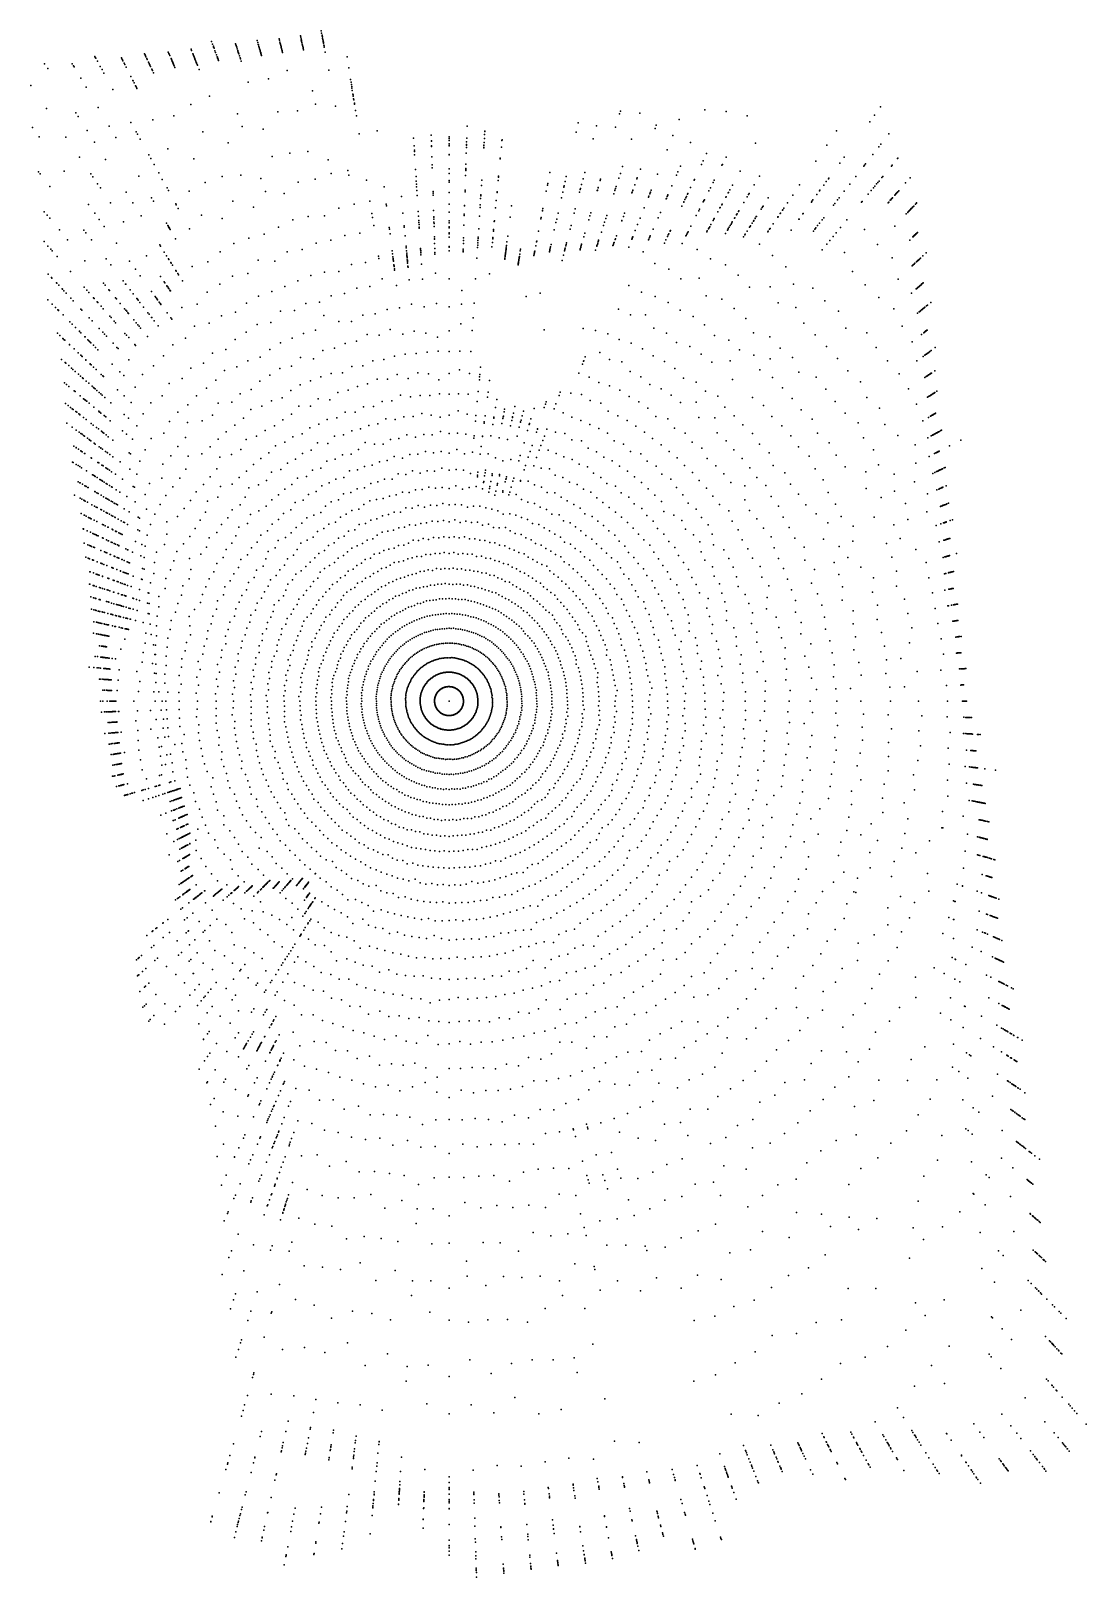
# Model space of a CAD drawing. Header units: millimetres. Extents: x -1492 to 2273, y -3124 to 2390.
import ezdxf

# ---------------------------------------------------------------- set-up
doc = ezdxf.new("R2010")
doc.units = ezdxf.units.MM

msp = doc.modelspace()

# ---------------------------------------------------------------- linework, layer by layer
for p in [(-530.4, 2373, 1438), (-456, 2390.4, 1337.8), (-454.5, 2382.6, 1434.5), (-453, 2374.9, 1137.7), (-453, 2374.6, 957.1), (-452.4, 2371.5, 869.2), (-920.5, 2324.9, 1478.8), (-918.7, 2320.4, 1271.6), (-847.1, 2353, 1082.2), (-843.5, 2342.9, 1472.7), (-840.9, 2335.6, 721.2), (-839.8, 2332.6, 892.6), (-839.2, 2330.9, 1361.9), (-838.5, 2328.9, 1261.2), (-835.2, 2319.9, 1160.2), (-761.8, 2344.5, 1457.9), (-760.4, 2340.2, 1352.8), (-759.9, 2338.8, 1253), (-758.6, 2334.8, 1062.4), (-757.7, 2332.1, 1153.9), (-755.9, 2326.6, 880.7), (-754, 2320.4, 626.5), (-753.5, 2319.2, 792.3), (-753.4, 2318.9, 708.4), (-753, 2317.6, 544.7), (-684.4, 2355.7, 1450.8), (-682.4, 2348.7, 1246.2), (-680.4, 2341.9, 878), (-680.2, 2341.1, 1340.2), (-678.3, 2334.6, 1052), (-677.3, 2331.3, 1142.4), (-677.1, 2330.7, 788.6), (-676.1, 2327, 1537.8), (-675.3, 2324.4, 621.5), (-674.3, 2321.1, 702.2), (-673.3, 2317.6, 460.4), (-606.6, 2362.7, 1442.6), (-605.4, 2357.9, 1338.3), (-603.4, 2350, 1236.2), (-602.2, 2345.2, 1139.4), (-601.6, 2343, 870.9), (-601.2, 2341.4, 1534.1), (-600.4, 2338.3, 701.4), (-600.3, 2337.9, 784.3), (-599.3, 2334.3, 1042.9), (-599.3, 2334.2, 381.7), (-599.3, 2334.1, 618.7), (-598.4, 2330.7, 952.7), (-597.8, 2328.1, 458.5), (-597.5, 2327.2, 537.1), (-596.3, 2322.5, 75.4), (-595.9, 2320.7, 302.7), (-595.7, 2320, 150.7), (-595.2, 2318.1, 226.2), (-529.3, 2368.1, 1334), (-527.9, 2361.7, 1233), (-527, 2357.7, 1136.8), (-526.9, 2357.4, 956.4), (-526.5, 2355.2, 868.9), (-525.8, 2352.5, 1529.8), (-525.1, 2349.3, 1041.7), (-523.8, 2343.3, 616.5), (-523.7, 2342.9, 697.5), (-523.1, 2340.1, 536), (-522.8, 2338.9, 778.7), (-522.6, 2338.1, 457), (-521.8, 2334.6, 378.9), (-521.8, 2334.4, 302.2), (-521, 2330.8, 225.8), (-520.3, 2327.8, 150.1), (-519.4, 2323.5, 74.8), (-519.2, 2322.7, 0), (-452, 2369.2, 1228.9), (-450.9, 2363.9, 699.2), (-450, 2359.2, 1039.3), (-449.6, 2357, 779.7), (-448.7, 2352.1, 1519.6), (-448.5, 2351, 614.5), (-448.4, 2350.6, 534.9), (-448.1, 2348.8, 378.7), (-447.6, 2346.6, 455.7), (-446.4, 2339.9, 300.9), (-445.9, 2337.7, 74.8), (-445.8, 2337.1, 149.7), (-444.9, 2332.4, 224.4), (-1442.9, 2273.6, 1267.1), (-1344.3, 2273.2, 1345.6), (-1339.9, 2265.6, 1238.6), (-1338, 2262.4, 1137.4), (-1263.7, 2298.7, 1336.6), (-1262.3, 2296.1, 1133.9), (-1260.6, 2293, 1438.5), (-1254.5, 2282, 1225.4), (-1244.3, 2263.4, 1022.7), (-1169, 2294.4, 1312), (-1167.2, 2290.8, 1520.5), (-1165.7, 2287.7, 1411.5), (-1163.7, 2283.9, 1109.2), (-1159.6, 2275.9, 1202), (-1157.2, 2271, 917.6), (-1152.4, 2261.6, 1005), (-1086.1, 2308.1, 1402.4), (-1084.6, 2304.9, 1298), (-1084.1, 2303.8, 1505.7), (-1083.2, 2301.9, 1100.9), (-1081.4, 2298.1, 1195.2), (-1078.6, 2292.2, 736), (-1076.7, 2288.2, 821.7), (-1072.4, 2279.1, 997.2), (-1070.3, 2274.4, 479.5), (-1069.6, 2273.1, 904.4), (-1069.4, 2272.5, 644.9), (-1067.8, 2269.1, 397.2), (-1067.5, 2268.5, 316.7), (-1065, 2263.2, 559.1), (-1064.9, 2263, 157.4), (-1001.6, 2314.6, 1491.5), (-999.7, 2310.2, 1184.5), (-998.5, 2307.4, 1382.2), (-996.5, 2302.7, 1278.4), (-991.8, 2292, 988.8), (-991.5, 2291.2, 811.2), (-990.7, 2289.3, 1079.4), (-989.5, 2286.5, 897), (-989.4, 2286.3, 639.6), (-987.8, 2282.6, 722.6), (-987.4, 2281.7, 474.3), (-986, 2278.5, 555), (-985.4, 2277, 156.1), (-984.6, 2275.4, 313.2), (-983.8, 2273.4, 392.3), (-982.9, 2271.4, 234), (-981.7, 2268.5, 77.7), (-980.6, 2265.9, 0), (-913.9, 2308.2, 1074.3), (-913.5, 2307.1, 720.9), (-911.5, 2302.2, 392.2), (-910.7, 2300, 635.2), (-909.9, 2298.1, 889.9), (-908.5, 2294.7, 801.9), (-907.3, 2291.7, 77.5), (-906.8, 2290.2, 550.6), (-906.5, 2289.7, 469.8), (-905.4, 2286.7, 310.7), (-903.6, 2282.2, 1349.4), (-902, 2278.1, 154.1), (-901.6, 2277.1, 231.5), (-901, 2275.7, 1151.7), (-899.2, 2271, 967.1), (-897.9, 2267.7, 0), (-832.8, 2313.1, 798.8), (-829.9, 2305.1, 970), (-829.8, 2304.7, 628.9), (-829.8, 2304.7, 547.5), (-827.5, 2298.5, 466), (-827.4, 2298.2, 1550.2), (-826.7, 2296.3, 386.5), (-825.6, 2293.1, 230.4), (-825, 2291.6, 307.7), (-824.2, 2289.3, 153.1), (-823.4, 2287.1, 76.4), (-822.5, 2284.5, 0), (-752.2, 2315, 963.8), (-751.9, 2314, 464.1), (-751.1, 2311.7, 385), (-750.8, 2310.8, 306.9), (-750.2, 2309, 76.3), (-747.9, 2301.8, 152.3), (-745.4, 2294.2, 228), (-744.4, 2291.1, 0), (-741.5, 2282.1, 1522.8), (-672.5, 2314.8, 538.8), (-672.4, 2314.3, 954.2), (-672, 2313.2, 304.3), (-671, 2309.5, 380.9), (-670.2, 2306.9, 227.1), (-670.2, 2306.9, 151.1), (-669.8, 2305.5, 75.4), (-669, 2302.8, 0), (-593.9, 2313, 0), (-441.5, 2314.3, 0), (-363.9, 2297.4, 0), (-1431.8, 2256.1, 1361.5), (-1314.1, 2222.1, 1419.2), (-1238.2, 2252.3, 1520), (-1231.5, 2240.2, 920.4), (-1135, 2227.6, 1586.6), (-1127.9, 2213.6, 637.9), (-1127.3, 2212.6, 806.8), (-1060.6, 2253.9, 0), (-1059.7, 2251.9, 78.2), (-1058.4, 2249.3, 235), (-1054.4, 2240.7, 1571.6), (-978.1, 2260.3, 1563), (-892, 2253.1, 1537.8), (-717.2, 2207.2, 1577.2), (-644.7, 2219.1, 1570.5), (-577.4, 2248.7, 1577.8), (-429.3, 2250.4, 1557), (-357.7, 2258.7, 71.9), (-351.1, 2216.9, 141.2), (-349.6, 2207.5, 211.3), (-1491.9, 2195.3, 1352.4), (-1295.2, 2190, 1504.7), (-1199.1, 2181.2, 1579.6), (-1123.3, 2204.7, 472), (-1118.4, 2194.9, 311.2), (-1118.2, 2194.7, 715.6), (-1118.2, 2194.6, 232.8), (-1117.8, 2193.8, 154.9), (-1116.5, 2191.3, 389.5), (-1116.1, 2190.4, 549.5), (-1114.1, 2186.5, 0), (-1113.5, 2185.4, 77.1), (-854.3, 2157.8, 1577.2), (-486.6, 2176.9, 1515.9), (-348.3, 2198.9, 281.2), (-347.2, 2192, 351.5), (-346.4, 2186.8, 422.4), (-345, 2178.4, 493), (-342.9, 2164.9, 562.8), (-342.5, 2162.2, 1115.4), (-341.7, 2157.4, 1027.8), (-1436.3, 2113.4, 1404.8), (-1331.6, 2098.3, 1366.2), (-1252, 2117, 1560.9), (-921, 2128.4, 1576.1), (-610.5, 2101.5, 1590), (-540.6, 2105.5, 1579.4), (-476, 2129.4, 1585.3), (-404.9, 2122.6, 1570), (-340.3, 2148.3, 631.9), (-339.7, 2144.8, 1193.8), (-337.8, 2132.9, 934.5), (-337.3, 2129.6, 1275.2), (-337.1, 2128.6, 700.2), (-333.7, 2106.7, 767.9), (611.4, 2104.6, 276.9), (681.2, 2096.6, 349.2), (912.8, 2109.3, 364), (989.5, 2102.9, 368.1), (1540.1, 2119.8, 1133.9), (-1486.8, 2046.5, 1288.9), (-1323.3, 2085.2, 1068.7), (-1212.6, 2050.4, 943.1), (-1134.8, 2064.1, 222.7), (-1056.6, 2073.7, 1581.7), (-982.2, 2087.2, 1567.7), (-754.2, 2094.9, 1513.1), (-737.7, 2049.1, 1582.3), (-330.6, 2087.4, 836.7), (64.4, 2050.4, 1127.8), (461.1, 2062.8, 334.8), (526.9, 2052, 335.6), (594.7, 2046.9, 406.6), (608.7, 2095.2, 345.6), (735.3, 2042.5, 414.1), (739.4, 2053.8, 345.7), (821.4, 2074.5, 353.4), (1063.6, 2087.4, 371.1), (1501.4, 2066.5, 1202), (1518.2, 2089.6, 1022.7), (-1462.3, 2012.7, 1367.7), (-1367.1, 2011.6, 1144.5), (-1291.4, 2034.9, 1425.3), (-1265.4, 1993.9, 1498.7), (-1188.5, 2009.7, 1586.8), (-1116.6, 2031, 753.1), (-1111.7, 2022.1, 1568.2), (-1102, 2004.6, 511.3), (-878.8, 2030.7, 1607.6), (-788.3, 1991.1, 1555.9), (-662.8, 2039.7, 1558.2), (-320.6, 2023.9, 1300.4), (-256.9, 2033.8, 64.4), (-126.3, 2008, 1106.1), (-63.4, 2018.9, 1110.4), (-62.8, 1998, 381.3), (-62.8, 1997.7, 446.8), (0, 2012.7, 383.9), (0, 2006.5, 448.5), (0, 1999.7, 1099.4), (0, 1987.1, 125), (62.4, 1985.6, 1174.9), (62.7, 1995, 380.8), (63.1, 2007.4, 448.9), (125.3, 1992.1, 125.6), (126.2, 2006.4, 449.4), (127.2, 2021.5, 386.4), (127.8, 2031.9, 1037.4), (127.9, 2033.4, 1120.1), (189, 1999.1, 126.3), (189.2, 2001.8, 383.6), (453.6, 2029.4, 396.7), (515, 2005.6, 395), (651.4, 2004.8, 402.1), (798.8, 2017.5, 413.9), (862.2, 1992.3, 414.1), (1093.9, 1989.8, 359.6), (1382.5, 2034.3, 1064.4), (1540.6, 1986.1, 1182.8), (1569.9, 2023.9, 1108.4), (-1318.9, 1940.7, 1387.7), (-1226.3, 1932.3, 1555.3), (-1071.4, 1948.8, 571), (-1064.2, 1935.8, 0), (-1003.8, 1970.1, 1606.4), (-910.1, 1934, 1552.9), (-631.2, 1942.6, 1584.4), (-567.9, 1954.6, 1578.8), (-503.2, 1960, 1569.7), (-124.6, 1980.4, 714.4), (-123.7, 1965.5, 1164.7), (-123.4, 1960.7, 374.8), (-122.6, 1948, 436.3), (-62.2, 1980.5, 713.4), (-62.2, 1979.1, 124.6), (-62.2, 1977.9, 1170.3), (-61, 1941.1, 61), (0, 1982.2, 187.4), (0, 1980.6, 1171.3), (0, 1950, 0), (0, 1949, 61.3), (61.4, 1954.7, 309.7), (62.1, 1975.1, 62.1), (62.3, 1983.1, 124.8), (124.1, 1973.1, 0), (124.3, 1975.1, 62.2), (124.7, 1981.8, 1174.4), (124.8, 1983.3, 314.7), (182.8, 1934.2, 307.7), (183.1, 1936.7, 183.9), (186.8, 1976.2, 443.7), (778.6, 1966.6, 687.3), (918.9, 1952.7, 411.7), (988.7, 1940.4, 415.4), (1347.8, 1983.2, 949.4), (1409.8, 1940.5, 779.3), (1511.9, 1949.1, 976.6), (1533.3, 1976.8, 1587.7), (1600.6, 1934.8, 1593.6), (1602.1, 1936.6, 1486.4), (-1464.7, 1888.2, 1313.7), (-1458.7, 1880.5, 1212.6), (-1373.6, 1890.6, 1382.1), (-1278.1, 1880.6, 1443), (-1051.9, 1913.4, 1586.4), (-1035.7, 1884, 271.6), (-742.9, 1876.3, 1565.4), (-431.4, 1930.1, 1534.1), (-420.7, 1882.2, 1595.5), (-361.1, 1893.1, 1494.9), (-357.8, 1875.5, 1579.5), (-119.3, 1896.2, 0), (-60.1, 1912.5, 180.9), (-59.8, 1902.1, 618.3), (0, 1898.6, 751.7), (0, 1881.6, 298), (58.9, 1875.3, 1552.1), (59.5, 1893, 749.9), (59.6, 1896.5, 487.2), (59.7, 1899.6, 179.7), (60.2, 1914.7, 976.1), (359.7, 1885.4, 366.1), (484.2, 1885.7, 632.6), (611.4, 1881.7, 1534.7), (619.5, 1906.7, 651.4), (683.3, 1897.9, 655.4), (744, 1879.1, 191), (811.9, 1876.2, 1485.3), (817, 1887.9, 668.4), (825.9, 1908.6, 1613.2), (900.6, 1913.8, 687.3), (907, 1927.4, 1547.6), (974, 1911.7, 1558.8), (975.4, 1914.3, 698.1), (1039.2, 1890.3, 411.5), (1309.1, 1926.3, 1096), (1394.1, 1918.8, 1505.1), (1479.7, 1907.7, 869.2), (1483, 1911.8, 1430.9), (1486.8, 1916.8, 1648.6), (1578.8, 1908.5, 980.7), (1581.2, 1911.4, 1073.5), (-1423.9, 1835.6, 1373.9), (-1270.5, 1869.4, 894.9), (-1254, 1845.3, 965.5), (-1244, 1830.6, 1504.1), (-1107.4, 1872.5, 1580.6), (-1023.1, 1861, 405.1), (-1006.2, 1830.3, 606.8), (-1001, 1820.9, 130.7), (-870.7, 1850.3, 1586.2), (-809.6, 1870.9, 1581.3), (-671.3, 1864.6, 1537.2), (-537.8, 1851.3, 1594.8), (-478.1, 1862, 1590.4), (-294.2, 1857.6, 1278.2), (-231.7, 1834.4, 292.8), (-117.7, 1870.9, 177.2), (-116.7, 1854.7, 116.9), (-116, 1844.3, 941.6), (-115.4, 1834.5, 727.8), (-114.6, 1821, 1509.4), (0, 1856.8, 476.7), (0, 1851.5, 1531.7), (57.3, 1822.1, 0), (115.7, 1839.2, 729.6), (116.9, 1858, 176), (175.5, 1856.4, 1542.6), (176.6, 1868.7, 1031.9), (177, 1872.7, 59.1), (351, 1840.1, 674.4), (352.2, 1846.3, 177.7), (409.7, 1833.1, 118.2), (409.7, 1832.8, 0), (409.9, 1833.8, 59.1), (410.7, 1837.3, 178), (414.2, 1853.2, 239.9), (418.3, 1871.3, 690.3), (468.4, 1824.5, 678.2), (469.3, 1828, 118.7), (469.5, 1828.7, 0), (473.1, 1842.8, 179.8), (478.2, 1862.3, 242.9), (529.2, 1821.7, 0), (529.3, 1821.9, 119.4), (529.3, 1821.7, 59.6), (531.7, 1830.2, 619.3), (532.2, 1831.8, 180.3), (539.4, 1856.7, 1499.8), (541, 1862.2, 698.1), (591.8, 1821.5, 120.5), (592, 1822, 242), (593.9, 1827.9, 0), (596.5, 1835.9, 182.5), (605.9, 1864.8, 705.9), (655.5, 1820.8, 121.8), (655.7, 1821.2, 244.5), (656.3, 1822.8, 183.1), (662.9, 1841.4, 1619.1), (670.6, 1862.6, 712.7), (671.8, 1866, 1538.4), (721.7, 1822.8, 247.7), (795.5, 1838.3, 253), (861.8, 1831.4, 452.4), (874.4, 1858.2, 1592.9), (875.7, 1860.9, 259.8), (927.3, 1820, 456.6), (932.8, 1830.7, 259.6), (942.6, 1849.9, 603.2), (946.7, 1857.9, 1617.5), (1002.3, 1823.1, 1613.8), (1011.8, 1840.4, 1525.9), (1089.1, 1841.5, 408.1), (1107.6, 1872.9, 344.6), (1251.1, 1840.9, 1134.1), (1323.7, 1821.9, 0), (1337.2, 1840.6, 819.1), (1346.1, 1852.8, 1556.4), (1353.8, 1863.4, 1173.6), (1355.2, 1865.3, 669.9), (1430.2, 1843.8, 677.9), (1451.4, 1871.2, 769.5), (1506.5, 1821, 450.8), (1514.5, 1830.7, 610), (1519.8, 1837.1, 774.7), (1525.9, 1844.6, 535.1), (1530.5, 1850, 1631.7), (1534.6, 1855, 699.4), (1544.9, 1867.5, 872.6), (1548, 1871.2, 1142.8), (1604.8, 1820.3, 960.8), (1629.3, 1848.1, 1563.5), (1645.6, 1866.6, 1471.6), (-1286.9, 1771.2, 1389.4), (-1207.8, 1777.2, 1561.2), (-1152.2, 1815.6, 1562.3), (-1127.9, 1777.3, 833.4), (-1061.8, 1795.4, 751), (-1054.6, 1783.3, 1607), (-974.9, 1773.3, 1569.7), (-973.1, 1770, 319.9), (-926.9, 1819.2, 1583.8), (-771.8, 1783.4, 1607.6), (-654.6, 1818.2, 1598.7), (-588.1, 1810, 1574.4), (-338, 1772.1, 1590.5), (-282.4, 1783.3, 1591.8), (-223.9, 1772, 1477.6), (-223.1, 1766, 1569.3), (-170.1, 1799.7, 1593.8), (-113.5, 1803.4, 1593.1), (-57.1, 1818.1, 467), (-56.9, 1812.1, 1598.4), (-56.7, 1805.1, 0), (0, 1813.8, 1599.1), (0, 1772.2, 903), (55.5, 1766.3, 1121.5), (55.6, 1768.1, 832.4), (57.1, 1815.9, 1601.7), (111.4, 1770.4, 1125.8), (112.8, 1792.2, 461.1), (113.4, 1802.5, 849.9), (113.6, 1805.6, 1496.7), (168.8, 1785.6, 913.9), (171.5, 1814.1, 1077.6), (171.7, 1815.9, 0), (223.2, 1766.6, 1473.1), (347, 1819.2, 0), (401.3, 1795.3, 411.2), (405.8, 1815.5, 604.4), (466.1, 1815.2, 58.9), (588.1, 1809.9, 59.8), (652.7, 1813.1, 0), (653.4, 1815, 60.6), (711.6, 1797.3, 60.7), (713, 1800.9, 562.7), (713, 1800.8, 1407.2), (716.2, 1808.9, 1609.5), (717.5, 1812.3, 122.6), (718.6, 1814.9, 0), (775.4, 1791.9, 1615.2), (775.7, 1792.6, 567.5), (778.8, 1799.7, 0), (780, 1802.5, 61.7), (780.9, 1804.5, 185.9), (781, 1804.7, 708), (781.2, 1805.3, 123.8), (830.7, 1765.3, 1614), (837.4, 1779.6, 1336.6), (837.9, 1780.7, 61.8), (838.1, 1781, 708.6), (841.7, 1788.7, 507.6), (844.8, 1795.2, 124.8), (846.9, 1799.7, 0), (850.7, 1807.9, 188.9), (852.1, 1810.8, 581.4), (907.1, 1780.3, 188.9), (908.9, 1783.8, 126), (909.8, 1785.6, 63), (911.2, 1788.2, 0), (973.1, 1770.2, 127.1), (974.6, 1772.8, 0), (987.9, 1797, 259.1), (989, 1798.9, 194.1), (996.5, 1812.7, 672.1), (997.2, 1813.9, 462.7), (1051.5, 1777.9, 600.1), (1063.5, 1798.2, 1620.5), (1068.9, 1807.5, 682.3), (1070.6, 1810.2, 470.1), (1120.6, 1765.7, 398.9), (1138.9, 1794.6, 336.6), (1139.2, 1795, 0), (1207.6, 1776.9, 698.1), (1208, 1777.5, 624.4), (1226.4, 1804.6, 1585.3), (1293.3, 1780.1, 419.7), (1294.6, 1781.9, 565.5), (1295.2, 1782.7, 1303.2), (1298.7, 1787.5, 493.9), (1312.9, 1807.1, 1622.9), (1322.2, 1819.9, 1236.7), (1372.5, 1769.4, 1627), (1376.6, 1774.7, 1234.7), (1386.5, 1787.5, 505.7), (1392.7, 1795.5, 583.4), (1410.6, 1818.5, 1172.7), (1471.8, 1779.2, 1269.4), (1474.4, 1782.2, 0), (1495.4, 1807.6, 1195.4), (1566.9, 1777.2, 149.1), (1569.4, 1780.1, 299.8), (1574.8, 1786.3, 225.1), (1576.6, 1788.3, 0), (1578.4, 1790.4, 75), (1580.7, 1793, 1624.4), (1582.4, 1794.9, 456.5), (1591.1, 1804.8, 381.1), (1591.9, 1805.6, 782.1), (1592.8, 1806.7, 538.4), (1594.9, 1809.1, 619.2), (1596.2, 1810.6, 1229.9), (1597.8, 1812.4, 869.9), (1598.2, 1812.9, 1137.3), (1599.1, 1813.8, 702.5), (1599.4, 1814.2, 1329.6), (1601.7, 1816.7, 1048.1), (1658.2, 1765.8, 462.1), (1664.2, 1772.2, 1052), (1667.7, 1776, 707.8), (1668.7, 1776.9, 1441.6), (-1444.1, 1745.6, 1339.8), (-1433.5, 1732.8, 1145.9), (-1424.9, 1722.4, 1228.9), (-1264.2, 1740, 1012.1), (-1248.4, 1718.3, 1443.4), (-1098.7, 1731.2, 1590.5), (-965.9, 1757, 63), (-882.9, 1732.8, 1608.9), (-810, 1721.3, 1573.8), (-697.5, 1761.6, 1567.4), (-557.7, 1716.4, 1591.1), (-502.3, 1728.8, 1587.2), (-444.5, 1731.4, 1575.9), (-393, 1758.4, 1588.5), (-275.4, 1738.8, 1279), (-273.1, 1724.5, 1444.4), (-164.5, 1740.5, 1446.3), (-109.8, 1746, 1110.2), (-108.8, 1729.3, 815.4), (-107.8, 1713.9, 440.9), (-55, 1750.3, 277.4), (-54.3, 1727.5, 1623.1), (-54.2, 1725.7, 683.6), (-54, 1718.8, 876.2), (0, 1743.5, 1106.5), (0, 1712.5, 741.1), (54.4, 1732.4, 219), (54.6, 1736.4, 751.8), (108.8, 1729.8, 219), (110.7, 1760, 1554.7), (161.7, 1710.6, 1090.4), (161.9, 1712.7, 217.3), (166.3, 1758.9, 453.6), (218.1, 1726.4, 54.7), (328.1, 1719.8, 693.2), (329.2, 1725.5, 392.7), (333.5, 1748.3, 224.8), (333.8, 1749.9, 112.1), (335.2, 1757.2, 581.3), (384.2, 1718.8, 1366.2), (389, 1740.2, 457.8), (446.8, 1740.2, 401.6), (450.7, 1755.3, 465.3), (498.8, 1716.9, 399.6), (502.7, 1730.4, 713.4), (506.1, 1742.1, 465.8), (559.2, 1721.2, 1314.9), (562.6, 1731.6, 529), (616.6, 1712.7, 1322.5), (617.1, 1714, 529.2), (622.1, 1727.9, 471.5), (626.8, 1740.9, 413.6), (682.2, 1723.1, 414.3), (696.4, 1758.8, 1467.3), (696.5, 1759.2, 681.2), (746.1, 1724.1, 419.9), (754.3, 1743.2, 487.7), (882.4, 1731.8, 1320.9), (891, 1748.8, 706.6), (893.8, 1754.1, 1628.6), (894, 1754.5, 505.6), (942.1, 1713.7, 1617.8), (945.1, 1719.2, 1333.3), (946.4, 1721.6, 707.3), (959.4, 1745.1, 511.3), (966.9, 1758.8, 63.1), (967.8, 1760.4, 583.6), (1018.6, 1722.4, 189.2), (1019.6, 1724.1, 62.9), (1025.7, 1734.4, 126.8), (1026.3, 1735.3, 1464.8), (1027.8, 1737.8, 0), (1032.8, 1746.3, 256.3), (1033.9, 1748.3, 521.5), (1086.6, 1712.3, 191.7), (1087.2, 1713.1, 1287.6), (1087.5, 1713.7, 1379.3), (1092.3, 1721.3, 1038.7), (1093, 1722.3, 734.4), (1096.6, 1728, 525.5), (1097.1, 1728.7, 457.7), (1113.5, 1754.6, 675.2), (1117.3, 1760.6, 1617.5), (1119.7, 1764.3, 607.1), (1173.4, 1726.6, 1619.3), (1173.7, 1727.1, 1234.9), (1174.1, 1727.7, 1325.6), (1182, 1739.2, 757.1), (1183, 1740.8, 540.4), (1190.1, 1751.2, 1438.9), (1191, 1752.5, 1164.9), (1195, 1758.4, 0), (1248.8, 1718.8, 336.5), (1248.9, 1719, 133.7), (1249, 1719.1, 66.8), (1262.5, 1737.7, 271.3), (1263.4, 1738.9, 203.2), (1331.2, 1716.2, 0), (1337.2, 1723.8, 416.2), (1420.2, 1716.8, 210.6), (1631.5, 1737.4, 225.3), (1636.8, 1743, 534.5), (1637.4, 1743.7, 0), (1640.7, 1747.2, 75.3), (1642.4, 1749, 863.8), (1643.5, 1750.2, 303.3), (1644.5, 1751.2, 1130.4), (1646.7, 1753.5, 1526.6), (1647.7, 1754.6, 618), (1648.4, 1755.4, 782.4), (1649.7, 1756.8, 954.2), (1651.1, 1758.2, 1228.9), (1651.4, 1758.6, 1326.3), (1654, 1761.3, 152), (1657.2, 1764.7, 383.4), (-1390.2, 1680.4, 1384), (-1302.5, 1679.2, 1348.7), (-1295.5, 1670.1, 994.6), (-1230.2, 1693.2, 1520.6), (-1161.4, 1709, 1602.8), (-1008, 1704.3, 643.4), (-1003.5, 1696.8, 249), (-1003.1, 1696.1, 572.5), (-1002.4, 1694.9, 505.6), (-1000.5, 1691.8, 439.3), (-999.3, 1689.7, 61.7), (-998.8, 1688.9, 123.4), (-998.4, 1688.1, 185.4), (-997.7, 1687.1, 0), (-997, 1685.8, 310.2), (-995.1, 1682.5, 372.9), (-925.8, 1684, 1589.7), (-659.4, 1665.5, 1579.2), (-608.8, 1691, 1584.5), (-371.3, 1661.2, 1598.4), (-318.4, 1669.1, 1595.7), (-268.7, 1696.3, 1612.8), (-213.4, 1689.2, 494.7), (-212.6, 1682.9, 1592.9), (-210.5, 1666.6, 1303), (-160.2, 1694.6, 1598.4), (-159.8, 1690.8, 933.6), (-156.8, 1659, 985.5), (-107.4, 1706.9, 496.9), (-107, 1700.2, 1599.8), (-106.4, 1690.5, 550.4), (-106.1, 1687.2, 731.5), (-53.7, 1708.2, 1413.8), (-53.5, 1703.4, 737.5), (-53.2, 1693.1, 492.1), (-52, 1656, 209.3), (0, 1706.4, 215.6), (0, 1705.8, 1601.8), (0, 1691.1, 795.8), (0, 1687.9, 607.7), (0, 1670.1, 542.6), (0, 1666.1, 484), (0, 1654.6, 1654.6), (53.4, 1697.7, 1595), (106, 1684.4, 730.4), (158.5, 1676.3, 666.7), (158.9, 1680.7, 490.5), (159, 1681.8, 794.9), (209.5, 1658, 264.7), (319.8, 1676.4, 438.2), (375.8, 1681.3, 500.5), (381.5, 1706.8, 692.4), (432.3, 1683.5, 505), (435.4, 1695.8, 693.2), (481.1, 1655.9, 1426.6), (484.9, 1669.1, 505), (543.6, 1673, 696.5), (551.3, 1696.7, 398.8), (555.2, 1708.8, 461.3), (597.7, 1660.1, 830.3), (655.3, 1655.2, 907.1), (655.5, 1655.6, 978.9), (664.4, 1678, 1591.1), (673.2, 1700.3, 469.5), (716.4, 1655.4, 714.2), (716.6, 1655.9, 991.9), (717.9, 1659, 1147.2), (728.4, 1683.2, 1616.9), (728.6, 1683.7, 934.8), (779.9, 1657.3, 725.2), (782.4, 1662.7, 1010.2), (784.1, 1666.2, 1168.6), (788.7, 1676, 1095.5), (789.4, 1677.5, 872.4), (789.9, 1678.5, 945.2), (845.4, 1659.2, 948.8), (846.4, 1661.2, 1102.6), (848.4, 1665.2, 739.9), (848.7, 1665.6, 1186.3), (851.1, 1670.5, 882.2), (853, 1674, 1032.9), (863.3, 1694.3, 822.9), (920.1, 1673.6, 1212), (921.8, 1676.8, 828.1), (926.3, 1684.9, 761.3), (927.6, 1687.3, 1138.7), (928, 1688.1, 981.5), (930.2, 1692.1, 908.6), (934.2, 1699.4, 1066.1), (986.4, 1667.9, 1229.7), (993.3, 1679.6, 994.2), (994.4, 1681.4, 773.4), (995.9, 1683.9, 1618.4), (996.7, 1685.4, 921.4), (999.4, 1689.9, 1161.1), (1003.2, 1696.4, 1083.5), (1006.3, 1701.5, 711.7), (1009.2, 1706.4, 1347.3), (1011, 1709.4, 859.4), (1050.7, 1655.7, 1622.2), (1055.6, 1663.4, 123.9), (1057.2, 1665.9, 62), (1063.8, 1676.3, 1442.4), (1072.5, 1690, 866.2), (1074.1, 1692.5, 793.7), (1074.2, 1692.6, 1185.6), (1075.7, 1695.1, 1103.7), (1081.8, 1704.7, 255.1), (1082.1, 1705.2, 950.3), (1137.7, 1674, 127.3), (1138.8, 1675.6, 191.5), (1143.6, 1682.8, 322.3), (1143.7, 1683, 257.1), (1145.7, 1685.8, 388.8), (1145.9, 1686.2, 455.7), (1156.8, 1702.1, 64.7), (1220.6, 1679.9, 1610.7), (1300.1, 1676, 268), (1305.7, 1683.2, 1652.4), (1306.4, 1684.2, 201.5), (1309, 1687.6, 134.4), (1315.4, 1695.9, 339.9), (1322, 1704.3, 67.8), (1371.1, 1657.3, 67.6), (1381.9, 1670.4, 343.4), (1397.5, 1689.3, 1592.9), (1483.1, 1682.2, 1629.3), (1590.4, 1693.6, 1578.9), (1655.5, 1655.5, 1013.1), (1656.4, 1656.4, 1193.5), (1657.9, 1657.9, 844.1), (1659.6, 1659.6, 681.9), (1659.7, 1659.7, 1104.5), (1660.4, 1660.4, 763), (1660.7, 1660.7, 929.9), (1661.6, 1661.6, 603.3), (1661.7, 1661.7, 525.3), (1661.9, 1661.9, 1292.1), (1662.8, 1662.8, 1390.7), (1664.2, 1664.2, 449), (1665.4, 1665.4, 297.5), (1665.7, 1665.7, 373.1), (1666.3, 1666.3, 1495.5), (1668.4, 1668.4, 223), (1669, 1669, 148.5), (1670.2, 1670.2, 0), (1671.5, 1671.5, 74.3), (-1444.8, 1638.8, 1113.2), (-1431, 1623.2, 1279.7), (-1421, 1611.8, 1181.3), (-1416, 1606.2, 1358.9), (-1361.2, 1645.3, 1004.8), (-1275.9, 1644.9, 1414.8), (-1187.1, 1633.9, 1566.6), (-1032.4, 1626.9, 626.1), (-1030.1, 1623.2, 181.7), (-1016.5, 1601.7, 1569.3), (-975.5, 1649.4, 1585.3), (-816.6, 1602.7, 1585.8), (-767.8, 1631.6, 1589.8), (-714.7, 1651.5, 1586.5), (-577.1, 1602.9, 1599.8), (-523.5, 1611.2, 1590.9), (-474.5, 1633.2, 1597.1), (-422, 1643.7, 1593.6), (-202.9, 1606.2, 700.6), (-153.4, 1622.3, 1034.2), (-152.8, 1616.2, 527.5), (-151.8, 1605.5, 580.6), (-101.5, 1614, 1175), (-101.2, 1609, 203.7), (-101.1, 1607.2, 1094.4), (-100.8, 1601.8, 254.2), (-51.8, 1648.7, 776.2), (-51.8, 1648.2, 1046.5), (-51.3, 1632.6, 1186.7), (-50.7, 1614.5, 1097.8), (-50.3, 1600.1, 1600.9), (0, 1621.3, 1177.9), (0, 1618.6, 1100), (0, 1605.6, 1245.4), (50.4, 1602.2, 1603), (50.5, 1606.4, 1246.7), (50.7, 1612.4, 1172), (51.3, 1631.8, 1109.6), (51.6, 1642.6, 534), (51.9, 1652.8, 480.4), (51.9, 1652.3, 595.2), (101.8, 1618.1, 1177.9), (102.3, 1626, 1530), (102.8, 1634.4, 1112.9), (103.4, 1643.3, 592.8), (103.8, 1649.7, 537.1), (104.1, 1654.2, 481.5), (153.1, 1619.7, 1182), (154.7, 1636.1, 1116.9), (155.9, 1648.8, 1284.7), (156.2, 1652.3, 597.5), (156.2, 1652.2, 539.2), (156.3, 1653.8, 718.8), (202.4, 1602.1, 101.6), (203.2, 1608.9, 701.8), (203.4, 1609.7, 826.7), (203.6, 1612, 472.1), (203.9, 1614.2, 1032.5), (203.9, 1614.1, 1182), (204, 1614.5, 894.6), (204.5, 1619.1, 965.1), (205.2, 1624.7, 1112.9), (206.9, 1637.6, 1280.4), (254.4, 1606.5, 1345.6), (255.4, 1612.4, 1266.3), (305.2, 1599.7, 1183.2), (305.5, 1601.3, 1107.9), (305.6, 1602.2, 964.6), (306.1, 1604.8, 1036.8), (309.8, 1623.9, 52), (312.4, 1637.7, 264.1), (312.9, 1640, 1295.1), (358.3, 1602.8, 1193.2), (358.4, 1603.4, 837.2), (359.4, 1607.8, 905.7), (359.4, 1607.7, 712.9), (360.1, 1610.9, 1047.5), (361.1, 1615.3, 978.9), (362.1, 1620, 1128.1), (364, 1628.3, 785.1), (412.2, 1605.6, 780), (413.3, 1609.5, 1207.3), (413.8, 1611.6, 720), (414.9, 1616.1, 917.3), (417, 1624.2, 1064.2), (418.1, 1628.5, 856.7), (419.6, 1634.1, 997.7), (467.8, 1610.1, 789), (468.6, 1612.8, 726.8), (470.1, 1618.2, 926.4), (470.4, 1619.1, 1224.9), (470.6, 1619.7, 859.4), (472.1, 1624.8, 1073.8), (473.3, 1629.2, 1003.3), (473.3, 1629, 1152.8), (522.4, 1607.8, 1398.5), (527.2, 1622.6, 738.3), (527.8, 1624.5, 870.3), (529.3, 1629, 806), (530.6, 1633, 1166.9), (532.8, 1639.7, 1019.6), (533.3, 1641.3, 1095.2), (534, 1643.5, 950), (585.1, 1625.1, 747.4), (585.4, 1625.9, 950), (586.9, 1630.3, 1177.6), (588.5, 1634.8, 885.3), (589, 1635.9, 1028.3), (592.7, 1646.4, 692.8), (593.7, 1649.2, 1112.4), (641.2, 1619.5, 1183.8), (652.2, 1647.2, 833.7), (652.4, 1647.7, 766.9), (653, 1649.4, 1049.1), (653.7, 1651.2, 703.1), (654.6, 1653.3, 1128.4), (693.4, 1602.3, 1639.5), (711.8, 1644.9, 1218), (712.9, 1647.5, 776.8), (713, 1647.5, 844.7), (715.5, 1653.4, 1065.4), (768.8, 1633.7, 1591.8), (774.1, 1645, 786.8), (831.6, 1632.1, 1614.9), (885.7, 1611.1, 1620.9), (1107.8, 1630.2, 1630.5), (1331.2, 1609.1, 1619.9), (1348.7, 1630.3, 133.1), (1359, 1642.8, 269.3), (1410.8, 1600.3, 1654.8), (1529.1, 1628.3, 1622.9), (1644.6, 1644.6, 1580.6), (-1397.8, 1585.5, 994.6), (-1299, 1570.2, 1385), (-1223.8, 1577.7, 1450.7), (-1207.3, 1556.5, 1528), (-1139.8, 1568.9, 839.2), (-1079.3, 1588.1, 1588.5), (-1008.2, 1588.7, 420.6), (-1001.2, 1577.7, 672.7), (-999.3, 1574.7, 0), (-993, 1564.8, 234.1), (-991.5, 1562.3, 116.4), (-986.9, 1555.1, 535.1), (-916.4, 1549.6, 1587.2), (-861.1, 1566.4, 1575.9), (-680.6, 1572.8, 1609.4), (-621.2, 1569.1, 1584.7), (-348.1, 1557.5, 1595.9), (-298.4, 1564.2, 1592.4), (-251.4, 1587.4, 1246.7), (-250.1, 1579.1, 1598.8), (-201.5, 1595.2, 1092.7), (-201.5, 1595.1, 101.2), (-200.1, 1584.1, 1596.7), (-199.4, 1578.8, 1156.2), (-199.1, 1576.3, 747.7), (-199.1, 1575.7, 1007.9), (-199, 1575.6, 939.2), (-198.9, 1574.5, 872.5), (-198.3, 1570, 626.5), (-198.2, 1569.1, 805.8), (-196.6, 1555.9, 509.6), (-196.4, 1554.8, 402.4), (-196.1, 1552.3, 563.3), (-195.9, 1550.5, 298.1), (-151, 1597.6, 817.6), (-150.4, 1591.5, 357.3), (-150.4, 1590.8, 1085.9), (-150, 1586.7, 1157.9), (-149.8, 1584.5, 748.9), (-149.6, 1582.7, 1233.2), (-149.6, 1582.3, 303.2), (-149.4, 1580.8, 99.9), (-148.8, 1574.5, 626.2), (-148.7, 1572.7, 458.9), (-148.6, 1572.3, 250.1), (-148.6, 1571.5, 683.1), (-148.2, 1568, 148.9), (-147.8, 1563.1, 403.1), (-147.7, 1562.6, 198.3), (-146.7, 1551.6, 1558.5), (-146.5, 1549.3, 48.9), (-146.3, 1548.1, 0), (-100.6, 1598.5, 1242.4), (-100.2, 1592.1, 1595.2), (-98, 1558.2, 49.1), (-50.1, 1594.5, 1237.5), (99.4, 1580.3, 1228.3), (199.1, 1576.4, 150.2), (199.6, 1580.2, 630.6), (200.3, 1585.4, 0), (200.4, 1586.2, 752.4), (200.8, 1589.8, 358.2), (200.8, 1589.5, 305.6), (200.9, 1590.6, 202.5), (201.4, 1594.6, 522.2), (201.8, 1597.1, 413.3), (202, 1599, 580.3), (246.5, 1556.1, 199), (246.8, 1558.5, 149.2), (247, 1559.4, 99.3), (247.3, 1561.5, 353.4), (247.4, 1562.2, 406.1), (247.4, 1562, 301.7), (247.4, 1561.8, 49.7), (247.5, 1562.8, 250.6), (247.6, 1563.5, 0), (248, 1565.7, 746), (248.2, 1566.9, 460.9), (248.9, 1571.8, 874.9), (248.9, 1571.8, 688.7), (249.2, 1573.4, 517.6), (249.4, 1574.9, 631.3), (250.1, 1578.8, 814.5), (250.2, 1579.5, 1014.9), (250.7, 1583, 947.8), (251, 1584.5, 1165.6), (251.2, 1586.3, 578.2), (252.6, 1594.6, 1097.2), (303.2, 1589.4, 470.1), (303.2, 1589.2, 761.3), (304, 1593.8, 826.7), (304.4, 1595.9, 893.2), (304.9, 1598.4, 704.1), (403.6, 1572, 1258.9), (408.5, 1591, 1116.3), (734.4, 1560.6, 1619.6), (933.2, 1578, 1616.2), (987.1, 1555.5, 1624.2), (1154.4, 1588.9, 1624.8), (1201.9, 1549.5, 1622.2), (1581.2, 1581.2, 1624.6), (1653.2, 1552.5, 214.4), (1655.5, 1554.6, 507.6), (1657.8, 1556.7, 818.7), (1660.2, 1559, 1160.4), (1662.8, 1561.5, 1550.2), (1667.9, 1566.2, 0), (1670.6, 1568.8, 289.5), (1672.9, 1571, 745.7), (1673.4, 1571.4, 1357.6), (1674.1, 1572.1, 589.6), (1674.7, 1572.7, 1458), (1675.4, 1573.3, 1081.5), (1676.3, 1574.1, 438.7), (1677.9, 1575.6, 996), (1678.9, 1576.6, 911.8), (1682, 1579.5, 1268.5), (1682.2, 1579.7, 670.4), (1682.8, 1580.2, 145.2), (1691.3, 1588.2, 367.5), (1702.8, 1599, 73.4), (-1429.9, 1522.7, 1325.6), (-1418.7, 1510.8, 1056), (-1417.2, 1509.1, 974.2), (-1400.7, 1491.6, 1124.9), (-1400, 1490.8, 1209.5), (-1351, 1532.4, 1388.3), (-1233, 1490.4, 1405.4), (-1163.2, 1499.5, 1570), (-1119.1, 1540.3, 1575.1), (-1102.3, 1517.2, 742.5), (-1029.2, 1514.4, 1614.3), (-1016.2, 1495.3, 587.4), (-1014.3, 1492.4, 463.3), (-974.7, 1535.8, 467), (-973.3, 1533.6, 287.7), (-967.9, 1525.2, 344.6), (-965, 1520.7, 1587.8), (-951.2, 1498.8, 55.8), (-772.4, 1516, 1597.7), (-717.6, 1525, 1582.7), (-539.6, 1498.9, 1593.1), (-493.2, 1517.8, 1595.9), (-444.7, 1530.5, 1593.8), (-393.4, 1532.1, 1581.8), (-238.6, 1506.4, 1624.1), (-194.8, 1542.4, 196.4), (-194.8, 1542.4, 347.5), (-194.8, 1541.8, 0), (-194.2, 1536.9, 146.4), (-142, 1502.1, 1606.7), (-94.6, 1504.4, 1605.2), (-48, 1525.8, 1625.6), (0, 1506.7, 1604.5), (94.7, 1506, 1509), (144.1, 1524.2, 1349.7), (785, 1540.7, 1623.8), (827.7, 1505.7, 1613.5), (892.4, 1509, 1646.3), (1032.1, 1518.7, 1618.9), (1439.3, 1532.7, 1630.9), (1602.9, 1505.3, 1597.6), (1690.8, 1490.7, 284.8), (1691.8, 1491.5, 430.2), (-1392.8, 1483.2, 1382.7), (-1380.9, 1470.5, 655.4), (-1379.2, 1468.7, 797.7), (-1374, 1463.1, 868.6), (-1366.5, 1455.2, 512.5), (-1366.1, 1454.7, 718.5), (-1349.5, 1437.1, 440.6), (-1301.8, 1476.7, 851.9), (-1292.5, 1466, 773.8), (-1284.9, 1457.4, 699.5), (-1268.5, 1438.8, 1393.6), (-1266.3, 1436.3, 556.3), (-1266.1, 1436.1, 622.1), (-1227.4, 1483.7, 762.4), (-1213.3, 1466.7, 1476.5), (-1211.5, 1464.5, 822.5), (-1189.9, 1438.3, 672.1), (-1186.6, 1434.4, 1540), (-1154, 1487.7, 745.5), (-1153.7, 1487.3, 814.5), (-1137.7, 1466.7, 539.3), (-1126.8, 1452.6, 597.3), (-1113.5, 1435.5, 1601.7), (-1061.3, 1460.7, 1591.8), (-1048.7, 1443.4, 458.1), (-1045.9, 1439.6, 578.2), (-1043, 1435.6, 638.9), (-1006.5, 1481, 283.6), (-1005.6, 1479.7, 519.8), (-1005.3, 1479.3, 643.9), (-1003.9, 1477.2, 168.8), (-1001, 1472.9, 339.7), (-1000.4, 1472.1, 224.8), (-1000, 1471.5, 397.7), (-996.1, 1465.7, 55.7), (-994.6, 1463.5, 111.3), (-994.3, 1463.1, 0), (-862.4, 1458.2, 1590.9), (-817.6, 1487.1, 1593.6), (-679.5, 1444.1, 1595.9), (-632.4, 1461.4, 1592.4), (-585.7, 1479.3, 1591), (-420, 1445.6, 1603), (-373.2, 1453.4, 1597.9), (-329.1, 1472.4, 1606.7), (-282.1, 1478.7, 1603), (-187.2, 1481.9, 1590.6), (46, 1464.9, 1560.7), (275.2, 1442.6, 1214.9), (325.2, 1455, 1233.4), (641.7, 1482.8, 1615.7), (686.4, 1458.8, 1612.2), (735.1, 1442.8, 1619.3), (917.5, 1445.8, 1608), (1072.7, 1476.5, 1609), (1146.2, 1477.6, 1648.7), (1229.8, 1486.6, 1596.1), (1298.8, 1473.2, 1624.8), (1484.5, 1484.5, 1628.5), (1533.3, 1439.9, 1631.6), (1650.6, 1455.2, 1598.8), (1667.6, 1470.2, 1510.9), (1668.3, 1470.8, 1046.6), (1668.9, 1471.3, 1133.6), (1669, 1471.4, 1315.9), (1669, 1471.4, 880.9), (1672.2, 1474.2, 724.3), (1674.7, 1476.4, 573.2), (1676.2, 1477.8, 804.5), (1677.5, 1478.9, 1229.4), (1677.6, 1479, 649.8), (1677.7, 1479.1, 967.8), (1680.2, 1481.3, 1421.6), (1680.8, 1481.8, 500.9), (1683.3, 1484, 355.4), (1684.7, 1485.3, 212.3), (1685.9, 1486.3, 141.4), (1686.2, 1486.6, 70.6), (1687.8, 1487.9, 0), (-1431.5, 1431.5, 1197.3), (-1416.3, 1416.3, 1020.6), (-1404.2, 1404.2, 1260.3), (-1396, 1396, 1341.7), (-1393.8, 1393.8, 709.7), (-1393, 1393, 1083), (-1341, 1428.1, 569.1), (-1313.2, 1398.5, 366), (-1309.8, 1394.8, 1390.1), (-1255.3, 1423.8, 424.3), (-1253.5, 1421.8, 486.7), (-1241.4, 1408.1, 358.1), (-1233.8, 1399.5, 295.5), (-1173.4, 1418.4, 351.2), (-1157.8, 1399.5, 287.7), (-1153, 1393.8, 587.8), (-1150.2, 1390.4, 463.3), (-1145.9, 1385.1, 401.8), (-1145.9, 1385.1, 522.3), (-1143.2, 1381.9, 1581.2), (-1111.8, 1433.3, 653.1), (-1108.9, 1429.6, 464.6), (-1103, 1421.9, 402.3), (-1090.3, 1405.6, 339.3), (-1074.5, 1385.3, 277.7), (-1070.2, 1379.7, 220.6), (-1040.9, 1432.7, 223.7), (-1039.8, 1431.1, 280.2), (-1034, 1423.2, 166.3), (-1030.2, 1418, 391.8), (-1030, 1417.7, 334.3), (-1027.9, 1414.7, 508), (-1006.3, 1385, 0), (-1005.8, 1384.3, 53.8), (-953.9, 1403.6, 1593.6), (-898.4, 1415.6, 1574.5), (-762.4, 1386.8, 1582.5), (-722.9, 1418.8, 1592.4), (-601.6, 1390.3, 1613.2), (-551.6, 1393.2, 1595.7), (-510.4, 1417.6, 1604.5), (-462.4, 1423.2, 1593.5), (-263.6, 1381.7, 1595.5), (-221.2, 1396.5, 1603.7), (-177.2, 1402.7, 1603.7), (-133.9, 1416.2, 1613.5), (-88.5, 1406.5, 1598.5), (-44.6, 1418.5, 1609.7), (0, 1406.6, 1595.5), (44.5, 1415.2, 1606), (89.3, 1419.7, 1514.8), (604.9, 1397.8, 1622), (781.8, 1422.1, 1622.8), (824.3, 1393.8, 1619.3), (974, 1433.1, 1627.2), (1017.2, 1400.1, 1625.1), (1174.8, 1420.1, 1624.8), (1238.2, 1404.4, 1650.6), (1340.8, 1427.8, 1620.3), (1390.4, 1390.4, 1626.7), (1587.3, 1399.4, 1641.4), (1671.8, 1383.1, 1576.4), (1677.6, 1387.9, 205.8), (1678, 1388.1, 415.4), (1678.9, 1388.9, 633), (1680, 1389.8, 863.3), (1681.3, 1390.9, 1111.8), (1682, 1391.5, 0), (1686.2, 1395, 1487.3), (1687.2, 1395.8, 1295), (1687.6, 1396.1, 711.7), (1689.5, 1397.7, 138), (1690, 1398.1, 1205.8), (1692.1, 1399.8, 790.6), (1692.1, 1399.8, 1033.4), (1694.1, 1401.5, 1395.3), (1694.9, 1402.1, 564.8), (1697.1, 1404, 348.8), (1697.8, 1404.6, 953.6), (1703.9, 1409.6, 494.3), (1707, 1412.1, 279.9), (1718.9, 1422, 70.1), (-1377.4, 1377.4, 771.2), (-1352.9, 1352.9, 1390.1), (-1345, 1345, 618), (-1332.3, 1332.3, 547.4), (-1284.3, 1367.6, 237), (-1273.1, 1355.8, 294.6), (-1247.8, 1328.8, 172.3), (-1210.2, 1372.7, 1419.5), (-1205.9, 1367.8, 230.4), (-1194.4, 1354.8, 1494.1), (-1189.7, 1349.4, 170.1), (-1125, 1359.9, 223), (-1116.2, 1349.3, 165.5), (-1110.1, 1341.9, 109.6), (-1105.9, 1336.8, 0), (-1100.3, 1330, 54.2), (-1061.7, 1368.8, 163.7), (-1061.6, 1368.6, 0), (-1061, 1367.9, 54.4), (-1052.1, 1356.4, 108), (-1038.3, 1338.6, 1590.9), (-993.2, 1367, 106.3), (-989.4, 1361.7, 1580.6), (-908.6, 1336.9, 1616.4), (-855.5, 1348.1, 1596.7), (-812.4, 1373.7, 1595.9), (-684.6, 1343.7, 1605.9), (-635.7, 1350.9, 1589.9), (-446.7, 1374.9, 1639.7), (-393.4, 1353.9, 1599.2), (-347.7, 1354.1, 1585.7), (-307.7, 1376.6, 1600), (-210, 1325.9, 1622.7), (42.3, 1346.2, 1628.1), (86, 1366.9, 1553.5), (340.1, 1324.7, 1131.4), (478.5, 1329, 1245.2), (648.2, 1377.5, 1621.2), (701.7, 1377.2, 1646), (731.5, 1330.5, 1616.8), (870.7, 1372, 1624.9), (911.8, 1341.6, 1622.1), (1058.9, 1365.1, 1622.4), (1266.3, 1348.4, 1630.8), (1416, 1329.7, 1606.9), (1617, 1337.7, 1627.9), (-1397.6, 1312.4, 1302.9), (-1388.5, 1303.9, 1208.8), (-1377.9, 1293.9, 1117.8), (-1376.3, 1292.4, 962), (-1372.8, 1289.1, 1035.3), (-1371.2, 1287.6, 1366.6), (-1353.9, 1271.4, 668.7), (-1353.7, 1271.2, 0), (-1319, 1319, 117.4), (-1318, 1318, 806.6), (-1313.6, 1313.6, 477), (-1299.4, 1299.4, 864.8), (-1298.7, 1298.7, 410.5), (-1288.4, 1288.4, 57.3), (-1285, 1285, 346.7), (-1281.7, 1281.7, 1406), (-1278.1, 1278.1, 286.3), (-1269.1, 1269.1, 226.7), (-1235.4, 1315.6, 1399.9), (-1229.1, 1308.8, 113), (-1222, 1301.3, 56.1), (-1198.4, 1276.1, 1448.2), (-1156.3, 1311.6, 110), (-1150.8, 1305.4, 1534.2), (-1142.8, 1296.3, 54.3), (-1120.9, 1271.4, 0), (-1118.4, 1268.6, 1588.2), (-1076.2, 1300.8, 1585.4), (-985.5, 1270.5, 1608), (-940.1, 1294, 1599.5), (-762.8, 1289.8, 1595.7), (-723.5, 1316.1, 1599.4), (-601.4, 1278.1, 1602.2), (-559.9, 1294, 1599.2), (-519.3, 1311.5, 1600), (-476.5, 1323.4, 1595.5), (-370.4, 1275, 1605), (-329.6, 1283.6, 1601.9), (-292.1, 1307, 1618.8), (-248.9, 1304.9, 1605.8), (-165.3, 1308.4, 1594.2), (-124.8, 1320, 1602.7), (-82.6, 1312.4, 1589.6), (-40.8, 1297.8, 1569.5), (0, 1320.7, 1596.5), (83.1, 1321.3, 1600.4), (523.3, 1321.7, 1334.9), (566.8, 1309.7, 1618.7), (607.1, 1290.1, 1617.2), (650.6, 1276.9, 1625.5), (776, 1312.2, 1623.4), (811.4, 1278.5, 1612.5), (947.6, 1304.3, 1612.2), (998.5, 1287.3, 1629.2), (1086.4, 1313.2, 1600.5), (1144.9, 1298.7, 1625.8), (1306.4, 1306.4, 1628.8), (1490.6, 1314.1, 1643.9), (1652.6, 1281.9, 1622.4), (1685.9, 1307.7, 1354), (1694, 1314, 1557.6), (1694.1, 1314.1, 848.9), (1696.2, 1315.7, 1269.6), (1696.6, 1316, 1010.4), (1696.7, 1316.1, 1094.1), (1697.8, 1317, 1181.3), (1698, 1317.1, 773.7), (1698.3, 1317.4, 930.1), (1698.3, 1317.4, 698.4), (1698.9, 1317.8, 624.7), (1699, 1317.9, 552.1), (1699.6, 1318.3, 480.8), (1699.8, 1318.5, 1462), (1701.3, 1319.7, 410.7), (1701.9, 1320.1, 272.1), (1702.1, 1320.3, 341.2), (1702.3, 1320.4, 203.6), (1703.4, 1321.3, 135.6), (1705.1, 1322.6, 67.8), (1705.9, 1323.3, 0), (-1382.4, 1218.8, 1339), (-1337.9, 1256.4, 726.7), (-1323.4, 1242.7, 114.2), (-1313.7, 1233.6, 56.6), (-1310.4, 1230.6, 401.8), (-1308.9, 1229.2, 583.4), (-1296.3, 1217.3, 456.6), (-1295.4, 1216.5, 1378.4), (-1261.5, 1261.5, 0), (-1253.1, 1253.1, 167.5), (-1184.9, 1261.8, 0), (-1181, 1257.7, 1521), (-1142.7, 1216.9, 1567.6), (-1019.1, 1231.9, 1598.8), (-843.4, 1241.1, 1597.9), (-796, 1254.2, 1581.9), (-717.7, 1213.6, 1599.2), (-674.1, 1226.2, 1587.2), (-639.2, 1254.5, 1597), (-530.4, 1225.6, 1614.2), (-483.1, 1220.3, 1586.5), (-450.2, 1250.5, 1606.5), (-409.1, 1259.1, 1600.4), (-271.4, 1214.2, 1604), (-232.5, 1218.6, 1599.3), (-194.8, 1230.1, 1605.6), (-156.4, 1238, 1608.8), (-117.1, 1239.3, 1604.8), (-78.3, 1244.8, 1608), (-39.2, 1247.9, 1609.6), (0, 1246.7, 1607.2), (39.2, 1247.9, 1609.6), (78.4, 1246.6, 1610.3), (480.6, 1213.8, 1480.7), (486.2, 1228, 1596.5), (538.2, 1243.7, 1638.1), (573.2, 1218.1, 1627.3), (691, 1257, 1627), (728.5, 1231.8, 1623.2), (859.2, 1264.3, 1627.8), (899.3, 1237.8, 1629.2), (1036.7, 1253.1, 1626.3), (1087.7, 1233.7, 1644.7), (1146.2, 1220.6, 1674.4), (1181.7, 1258.3, 1621), (1225.2, 1225.2, 1627.2), (1347.3, 1265.2, 1629.5), (1385.8, 1221.8, 1628.8), (1524.6, 1261.3, 1636.9), (1565.3, 1214.2, 1638.8), (1692.2, 1229.5, 197.7), (1697.9, 1233.6, 1153.8), (1698, 1233.7, 332.4), (1698.5, 1234, 831.2), (1699.7, 1234.9, 0), (1702.8, 1237.1, 540.4), (1703.7, 1237.8, 1530), (1705.1, 1238.8, 758.8), (1705.5, 1239.1, 1074.1), (1705.6, 1239.2, 1338), (1706.8, 1240.1, 612.9), (1708.4, 1241.3, 913.8), (1708.5, 1241.3, 993.8), (1710.9, 1243.1, 1250.7), (1711, 1243.1, 403.4), (1711.6, 1243.6, 1437.8), (1712, 1243.9, 267.3), (1712, 1243.8, 687.6), (1715.7, 1246.5, 474), (1720.6, 1250.1, 133.8), (1735.3, 1260.8, 67.4), (-1369.9, 1207.7, 1159), (-1367.4, 1205.5, 1238.8), (-1357.2, 1196.5, 1070), (-1347.2, 1187.7, 1393.1), (-1342, 1183.2, 56.2), (-1334.1, 1176.1, 111.9), (-1333.7, 1175.8, 977.5), (-1322.3, 1165.8, 698), (-1314.9, 1159.3, 0), (-1280.5, 1202.5, 760.1), (-1280.3, 1202.3, 510.3), (-1277.3, 1199.5, 165.6), (-1268.5, 1191.2, 219.8), (-1259.5, 1182.8, 329.6), (-1240.7, 1165.1, 800.9), (-1235.1, 1159.9, 1401.7), (-1233.3, 1158.2, 268), (-1201.4, 1201.4, 1405.5), (-1174.9, 1174.8, 1464.8), (-1160.8, 1160.8, 1541.6), (-1093.5, 1164.4, 1597.3), (-1054, 1195.5, 1593.8), (-921.4, 1187.8, 1600.8), (-876, 1205.6, 1587), (-801.4, 1179.2, 1617.2), (-756.9, 1192.7, 1602.2), (-639, 1162.4, 1603.4), (-604.2, 1185.9, 1608.8), (-562.3, 1195, 1596.5), (-420.6, 1168.3, 1600.8), (-380.5, 1171.1, 1587.4), (-346.8, 1193.6, 1602.4), (-307.1, 1196.2, 1592.2), (-184.5, 1165.2, 1623.7), (-110.7, 1170.9, 1618.8), (-73.4, 1166.8, 1609.1), (0, 1168.5, 1608.3), (37.1, 1182, 1627.7), (73.5, 1168.6, 1611.6), (110.1, 1165.1, 1610.8), (112.5, 1190.5, 1541.6), (463.2, 1169.9, 1622.2), (476, 1202.3, 1377), (480.3, 1213, 1304.6), (616.7, 1210.3, 1642), (646.4, 1175.8, 1621.9), (768.9, 1211.7, 1627.7), (806.2, 1186.3, 1627), (938.1, 1209.4, 1630), (1003.6, 1213.1, 1676.6), (1109.7, 1181.7, 1726.2), (1248.8, 1172.7, 1608.7), (1423.5, 1177.7, 1628.8), (1606.4, 1167.1, 1642.6), (1669.7, 1213.1, 1600.9), (1704.7, 1158.5, 1400.7), (1706.4, 1159.7, 816.9), (1707.1, 1160.2, 893.2), (1707.3, 1160.3, 743.2), (1707.4, 1160.3, 1310.1), (1707.8, 1160.6, 971.6), (1708.2, 1160.9, 1052.3), (1711.6, 1163.2, 601.2), (1715, 1165.5, 1506.5), (1715.2, 1165.6, 532.4), (1715.6, 1165.9, 674), (1716, 1166.2, 463.8), (1716.7, 1166.7, 395.9), (1717.1, 1166.9, 328.8), (1718.2, 1167.7, 262.4), (1718.5, 1167.9, 196.4), (1719.4, 1168.5, 130.8), (1720.3, 1169.1, 65.4), (1721.2, 1169.7, 0), (1733.7, 1178.2, 1152.3), (-1372, 1135, 1293.7), (-1365.5, 1129.7, 1124.7), (-1364.4, 1128.7, 1373.5), (-1356.9, 1122.5, 0), (-1338.1, 1106.9, 109.3), (-1337.6, 1106.6, 1179.8), (-1334.6, 1104.1, 54.4), (-1307.8, 1153, 627.7), (-1305.2, 1150.7, 753), (-1294.8, 1141.5, 560.9), (-1285.8, 1133.6, 498), (-1273.6, 1122.9, 436), (-1268.7, 1118.5, 1399.2), (-1265.7, 1115.9, 377.2), (-1263.2, 1113.7, 858), (-1256.3, 1107.6, 319.5), (-1182.8, 1110.7, 1430.4), (-1119.5, 1119.5, 1583.2), (-998.7, 1132.8, 1608.1), (-952.1, 1150.9, 1590.6), (-865.4, 1115.6, 1601.5), (-831.5, 1144.4, 1604.5), (-705.6, 1111.9, 1591.9), (-674.6, 1140.7, 1601.9), (-564.6, 1108, 1603.2), (-530.8, 1128, 1607.2), (-494.4, 1142.4, 1604.8), (-457.8, 1156.3, 1603.2), (-360.4, 1109.1, 1605.1), (-326, 1122.1, 1608.3), (-290.5, 1131.2, 1607.5), (-256.7, 1148.4, 1619.7), (-219, 1147.8, 1608.3), (-145.4, 1151.1, 1597), (-36, 1145.6, 1577.6), (104.4, 1104.8, 1341.5), (108.3, 1146.2, 1305.9), (109.4, 1156.8, 1091.2), (144.5, 1143.8, 1016.4), (500.2, 1155.9, 1623.8), (535, 1136.9, 1619.8), (572.9, 1124.4, 1626.9), (610, 1109.6, 1632.5), (684.3, 1157.1, 1625), (716.6, 1129.1, 1616.5), (756.7, 1113.4, 1627.3), (837.3, 1152.4, 1615.7), (882, 1137, 1632.2), (914.7, 1105.7, 1627.7), (1011.3, 1147.1, 1628.5), (1154, 1154, 1632), (1189.7, 1117.2, 1632), (1310.2, 1155.1, 1640.2), (1345.2, 1112.9, 1639.5), (1468.1, 1138.8, 1638.1), (1639.1, 1113.9, 1639.4), (1697.8, 1153.9, 1592.3), (1702.9, 1157.3, 1217.6), (1741, 1104.9, 64.8), (-1368.9, 1061.8, 952.4), (-1358.6, 1053.8, 1333.7), (-1316, 1088.7, 938.9), (-1303.8, 1078.6, 1399.8), (-1301, 1076.3, 668.5), (-1299.3, 1074.9, 489.9), (-1297.1, 1073, 547), (-1293.3, 1069.9, 604.3), (-1292.6, 1069.3, 992.1), (-1284.2, 1062.4, 721.2), (-1267, 1048.2, 313.7), (-1248.4, 1100.6, 263.6), (-1242.7, 1095.6, 779.6), (-1237.6, 1091.1, 208.4), (-1227.7, 1082.4, 154.7), (-1206.9, 1064, 1418.5), (-1159, 1088.3, 1493), (-1134, 1064.9, 1555.6), (-1063.9, 1063.9, 1602.3), (-1023, 1089.3, 1591.3), (-932, 1057.1, 1598.5), (-900.8, 1088.9, 1603), (-823.9, 1062.2, 1625), (-774.8, 1066.4, 1593.4), (-744.9, 1096.1, 1601.9), (-667.7, 1052.1, 1606.4), (-633, 1070.4, 1603.2), (-595, 1082.2, 1592.2), (-535.8, 1051.6, 1624.5), (-494.8, 1051.5, 1599.4), (-466.6, 1078.3, 1617.2), (-425.4, 1074.4, 1590.5), (-396.2, 1100.5, 1609.9), (-304.9, 1049.3, 1607.8), (-269.8, 1050.7, 1596.3), (-239, 1069.1, 1612), (-204.3, 1071.1, 1604.5), (-172.9, 1091.4, 1626), (-137.2, 1085.8, 1610.3), (-103, 1090.1, 1611.2), (-68.6, 1090.5, 1607.8), (-34.4, 1095.5, 1612.8), (0, 1094.9, 1611.2), (34.4, 1095.5, 1612.8), (68.9, 1094.5, 1613.6), (101, 1068.8, 1579.7), (137, 1084.6, 1608.7), (139.2, 1101.6, 1528.2), (170.4, 1075.9, 1602.9), (234.8, 1050.5, 1583.9), (344.2, 1059.4, 982), (346.9, 1067.7, 1545.2), (381.6, 1059.9, 1452.3), (392.6, 1090.6, 1595.4), (396.9, 1102.3, 1416.2), (434.7, 1097.9, 1625.3), (473.2, 1093.4, 1639.9), (504.3, 1071.7, 1630.2), (541.4, 1062.6, 1641.5), (642.7, 1086.8, 1627.7), (677.2, 1067.1, 1629.3), (792.8, 1091.2, 1630.4), (826.3, 1065.2, 1629.6), (881.7, 1065.8, 1672), (959.1, 1087.8, 1645), (984.2, 1048, 1630.7), (1082.8, 1082.8, 1630.7), (1122.3, 1053.9, 1639.4), (1224.7, 1079.7, 1632.7), (1377.8, 1068.7, 1637.4), (1490.4, 1082.9, 1624.2), (1668.1, 1058.6, 1634.4), (1708, 1083.9, 728.3), (1711.2, 1086, 1572.1), (1711.4, 1086.1, 191.6), (1713, 1087.1, 1033.7), (1713.9, 1087.7, 453.7), (1715.8, 1088.9, 1201.8), (1718.2, 1090.4, 957.6), (1718.8, 1090.8, 1291.9), (1719.1, 1090.9, 0), (1719.3, 1091.1, 1383.8), (1720.6, 1091.9, 257.4), (1721.7, 1092.6, 1121), (1722.6, 1093.2, 882.9), (1723.1, 1093.5, 524), (1723.2, 1093.6, 663.2), (1726.8, 1095.8, 390.1), (1728.2, 1096.7, 1487.1), (1728.7, 1097, 810.6), (1730, 1097.9, 128.9), (1731.1, 1098.6, 595.6), (1733.8, 1100.3, 325.2), (-1350.8, 1047.8, 1161.8), (-1344.6, 1043, 1006.4), (-1341.1, 1040.3, 1233.2), (-1331.6, 1032.9, 1069.5), (-1328.5, 1030.4, 1390.9), (-1320.9, 1024.6, 661.9), (-1317.3, 1021.8, 52.4), (-1317, 1021.5, 104.9), (-1303.8, 1011.4, 714.1), (-1295.1, 1004.5, 0), (-1250.1, 1034.1, 763.4), (-1247.8, 1032.3, 415.8), (-1246, 1030.8, 361.5), (-1242, 1027.5, 255.3), (-1230.9, 1018.3, 814), (-1229.9, 1017.5, 1407.3), (-1225.1, 1013.5, 150.3), (-1208.6, 999.8, 198.2), (-1159.2, 1022, 1451.2), (-1144.1, 1008.7, 1525.2), (-1090.8, 1024.4, 1593.5), (-997.4, 997.4, 1600), (-967.9, 1030.7, 1603.7), (-932.9, 993.4, 1647.4), (-881, 999.3, 1610.4), (-843.5, 1019.6, 1599.6), (-732.8, 1008.6, 1607.2), (-706.6, 1039.7, 1620.6), (-593, 1002.8, 1603.5), (-562.4, 1023, 1606.7), (-434.9, 1004.9, 1611.2), (-400.2, 1010.7, 1599.6), (-371.1, 1030.7, 1612), (-334.7, 1030.1, 1593.8), (-225.1, 1007.2, 1626.2), (-191.6, 1004.2, 1611), (-160.6, 1014, 1617.7), (-128.2, 1014.8, 1611.8), (-97, 1025.8, 1623.6), (-64.2, 1020.3, 1611), (-31.8, 1012.2, 1595.8), (0, 1019.7, 1606.8), (32.6, 1035.8, 1632.9), (64.4, 1023.5, 1616), (94.4, 998.2, 1002.7), (96.3, 1018.9, 1612.7), (125.8, 995.9, 942.6), (128.5, 1017, 1615.2), (159.8, 1009.2, 1021.8), (160.2, 1011.6, 961.8), (160.4, 1012.4, 1615.2), (165.8, 1046.9, 934.4), (192.3, 1007.9, 1616.9), (193.3, 1013.4, 1031.7), (194, 1016.8, 972.1), (196.8, 1031.6, 925.8), (198.5, 1040.8, 1559.1), (223.8, 1001.4, 1616.9), (226, 1011, 1035.9), (226.6, 1013.8, 975.5), (229.6, 1027.1, 927.8), (255.4, 994.9, 1618.6), (255.7, 995.8, 1028.1), (257.4, 1002.6, 972.1), (261.3, 1017.9, 926.5), (265.5, 1033.9, 1570.6), (292.4, 1006.3, 923.9), (303.3, 1043.9, 1599.6), (340.1, 1046.7, 1619.4), (375.5, 1042.9, 1631), (407, 1028, 1626.9), (438.2, 1012.6, 1623.6), (471, 1000.9, 1627.7), (568.3, 1033.8, 1623.7), (602, 1017.9, 1627.7), (635.3, 1001, 1631.8), (710, 1044.8, 1628.5), (737.8, 1015.5, 1618.2), (780.6, 1006.4, 1641.9), (892, 1011.7, 1630.4), (948.6, 1010.2, 1675.1), (1018, 1018, 1633), (1151.8, 1015.4, 1635.1), (1256.4, 1039.4, 1630.6), (1296.2, 1005.5, 1640.5), (1413.6, 1027.1, 1640.9), (1536.7, 1044.4, 1638.1), (1691.2, 1000.2, 1625.4), (1710.8, 1011.7, 1261.3), (1717.9, 1016, 1450.1), (1720, 1017.2, 1550), (1721.8, 1018.2, 1019.2), (1722, 1018.4, 1099.8), (1724, 1019.6, 1184.5), (1725, 1020.2, 721.5), (1726.2, 1020.9, 794), (1726.7, 1021.1, 944), (1727.4, 1021.6, 515.3), (1728.1, 1022, 652.3), (1728.3, 1022.1, 583.4), (1728.4, 1022.2, 869), (1729, 1022.5, 383.2), (1729.2, 1022.7, 1365.3), (1730.1, 1023.2, 253.9), (1732.1, 1024.4, 449.8), (1732.6, 1024.7, 318.8), (1733.6, 1025.2, 190.4), (1734.4, 1025.7, 126.8), (1735.3, 1026.2, 63.4), (1736.1, 1026.7, 0), (-1363.7, 990.8, 1145.5), (-1345.2, 977.3, 1375.6), (-1345, 977.2, 1207.9), (-1330, 966.3, 972.3), (-1319.5, 958.7, 0), (-1313.7, 954.4, 1259.5), (-1309.6, 951.5, 1427.1), (-1304.7, 947.9, 1023.4), (-1300.8, 945.1, 695.8), (-1276.5, 990.1, 581.6), (-1269.2, 984.5, 521.9), (-1258.3, 976, 1404), (-1258.1, 975.8, 462.6), (-1251.3, 970.6, 406.6), (-1240.6, 962.3, 148.4), (-1239.2, 961.2, 350.6), (-1234.7, 957.8, 735.3), (-1231.8, 955.5, 297.4), (-1223.7, 949.2, 245.3), (-1215.9, 943.1, 784), (-1215.9, 943.1, 194.4), (-1165.5, 964.2, 1420.4), (-1150.7, 951.9, 1493.4), (-1113.8, 981.9, 1581.1), (-1017.2, 955.2, 1582.7), (-940.7, 940.7, 1608.1), (-795, 961, 1608), (-763.7, 984.6, 1606.4), (-686.5, 944.9, 1607.5), (-656.1, 965.5, 1606.7), (-623, 981.6, 1600.2), (-557.7, 942.9, 1612), (-524, 953.1, 1600.4), (-496.3, 974.1, 1608.7), (-465, 988.2, 1607), (-409, 945.2, 1622.8), (-376.2, 950.1, 1610.1), (-347, 963.9, 1614.4), (-315.4, 970.8, 1608.4), (-285.7, 983.3, 1613.5), (-254, 989.2, 1609.3), (-150.3, 949.2, 1625.1), (-119, 941.9, 1605.3), (-89.9, 950.7, 1614.8), (-59.8, 950, 1609.6), (-30.2, 961.6, 1626.8), (0, 955, 1614.8), (30, 956, 1617.3), (59.9, 952.6, 1613.9), (88.7, 938.1, 1593.2), (89.4, 945.9, 1011.8), (119.3, 944, 1013.3), (119.4, 945.4, 1611.3), (125.2, 991.3, 999.1), (149.8, 945.7, 1619.1), (156.2, 986.5, 1063.6), (179.2, 939.5, 1617.3), (188.8, 989.8, 1073), (219.5, 982, 1071.6), (242.7, 945.2, 1650), (250.9, 977.3, 1074.5), (280.6, 965.7, 1070.8), (286.6, 986.6, 1027.4), (287.4, 989.1, 967.3), (287.6, 990, 1624.5), (311.8, 959.7, 1009), (315.3, 970.3, 1607.6), (315.6, 971.3, 959.1), (340.3, 945.1, 943.3), (349.4, 970.5, 1625.3), (379.9, 959.5, 1626.2), (413.3, 955, 1639.7), (503, 987.1, 1630.2), (534.3, 971.8, 1631.8), (565.4, 956, 1634.3), (666.1, 980.1, 1631), (697.2, 959.6, 1632.6), (805.2, 973.3, 1628.5), (842.7, 955.8, 1642.7), (956.4, 956.4, 1635), (1049, 985.1, 1632.2), (1082.4, 954.3, 1636.7), (1187.3, 982.2, 1640.9), (1220.3, 946.5, 1644.6), (1314.6, 955.1, 1624.9), (1459.7, 992, 1657.3), (1479, 938.6, 1645), (1554.8, 986.7, 1623.5), (1601.9, 947.3, 1640.7), (1708.9, 939.5, 1613.3), (1720.2, 945.7, 0), (1725.4, 948.6, 1249.6), (1726.5, 949.2, 780.1), (1728.3, 950.1, 186.4), (1730.1, 951.1, 249.4), (1730.6, 951.4, 711), (1730.9, 951.6, 441.5), (1733.2, 952.8, 507.8), (1733.2, 952.8, 1087.3), (1734.8, 953.7, 1438.3), (1735.7, 954.2, 932), (1738.6, 955.8, 1173.3), (1739.6, 956.4, 1011.5), (1741, 957.1, 645.5), (1741.4, 957.4, 1541.5), (1743.1, 958.3, 1351.8), (1744.8, 959.2, 379.8), (1745.2, 959.4, 861.8), (1747, 960.4, 579.2), (1750.1, 962.1, 316.3), (1755.3, 965, 126), (1757.9, 966.4, 63), (-1338.4, 909.6, 1255.2), (-1330.5, 904.2, 1093.2), (-1330, 903.9, 1330.3), (-1322.2, 898.6, 1161.5), (-1314.2, 893.1, 939.7), (-1312.2, 891.7, 1398.7), (-1308.7, 889.4, 1004.1), (-1300.4, 883.7, 49.4), (-1300.1, 883.5, 98.9), (-1290.3, 937.4, 100.3), (-1284.1, 932.9, 49.9), (-1281.8, 931.2, 627.3), (-1278.1, 928.6, 743.4), (-1266.3, 920, 454.8), (-1266.2, 919.9, 860.4), (-1262.1, 916.9, 561.6), (-1248, 906.7, 501.2), (-1242.7, 902.9, 782.7), (-1242, 902.4, 394.2), (-1236.1, 898.1, 242), (-1225.9, 890.6, 143.2), (-1219.8, 886.3, 287.6), (-1219, 885.7, 336.8), (-1199.8, 930.7, 1425.9), (-1141.5, 885.4, 1444.6), (-1129.3, 934.2, 1560.7), (-1083.8, 896.6, 1595.5), (-1062.6, 936.8, 1606.7), (-967.4, 908.5, 1604.2), (-852.1, 907.4, 1604.8), (-823.2, 933.7, 1604.8), (-742.6, 897.6, 1603.5), (-723.8, 933.1, 1625.3), (-643.3, 885.4, 1610.3), (-618.6, 910.3, 1619.4), (-586.4, 924, 1610.3), (-522.3, 883.2, 1616.9), (-492.3, 895.4, 1610.1), (-469.2, 921, 1628.7), (-432.3, 918.8, 1600), (-323.1, 897.5, 1613), (-299.7, 922.3, 1639.7), (-266.3, 916.6, 1613.9), (-235.3, 916.6, 1600.1), (-208.4, 932.5, 1615.6), (-178.8, 937, 1613), (-84.1, 890.2, 1626.4), (-55.8, 886.1, 1615), (-28, 889.8, 1619.4), (0, 884.5, 1608.9), (28.2, 897.1, 1632.6), (83.9, 887.8, 1622), (114.8, 908.5, 1180.5), (208.4, 932.5, 1615.6), (267.7, 921.4, 1622.5), (289.2, 890, 996.5), (296.4, 912.1, 1621.6), (322.3, 895.3, 1013.3), (328.1, 911.4, 1638), (334.6, 929.4, 987.8), (354.2, 894.5, 1626.8), (382.1, 883, 1626.8), (438.3, 931.4, 1621.9), (473.1, 928.6, 1642.2), (496.1, 902.5, 1622.8), (525.9, 889.2, 1627.9), (589.1, 928.3, 1617.8), (622.7, 916.3, 1630.2), (647.2, 890.8, 1620.2), (684.5, 882.5, 1643.4), (726.6, 936.8, 1631.8), (756.5, 914.4, 1633.4), (785.2, 890.6, 1634.2), (867.2, 923.5, 1633.2), (902.3, 902.3, 1645.1), (988.8, 928.5, 1639.7), (1016, 895.8, 1637.3), (1108.3, 916.8, 1631.5), (1142.3, 886, 1639.7), (1247.7, 906.5, 1642.4), (1356.2, 921.7, 1639.8), (1515.3, 896.1, 1653.2), (1663.7, 914.6, 1673.8), (1732.6, 882.8, 1234), (1737.1, 885.1, 1153), (1737.7, 885.4, 843.9), (1738.6, 885.9, 994.2), (1739.5, 886.3, 702.9), (1739.7, 886.4, 773.1), (1741.2, 887.2, 567.7), (1741.7, 887.4, 436.9), (1743.3, 888.3, 309.9), (1744.3, 888.8, 1076.2), (1744.6, 888.9, 1518.8), (1745, 889.1, 502.9), (1745.4, 889.3, 921.8), (1745.6, 889.4, 636.6), (1745.7, 889.5, 185.2), (1746.1, 889.7, 373.8), (1746.8, 890, 247.7), (1748.3, 890.8, 123.4), (1749.1, 891.2, 61.7), (1749.1, 891.2, 0), (1786.2, 910.1, 1456.5), (1826.1, 930.5, 1392.8), (-1343.4, 852.6, 1316.3), (-1341.6, 851.4, 1154.4), (-1330.3, 844.2, 1222.1), (-1330.2, 844.2, 999.9), (-1323.7, 840, 1382.1), (-1317.7, 836.3, 1060.7), (-1311.2, 832.1, 0), (-1277.5, 868.2, 726.8), (-1277, 867.9, 0), (-1275.2, 866.6, 667.2), (-1252.7, 851.3, 599.7), (-1252.1, 850.9, 545), (-1249.8, 849.4, 1419.1), (-1238.4, 841.6, 141.5), (-1235.8, 839.9, 761.3), (-1235.8, 839.9, 434.1), (-1234.2, 838.7, 484.8), (-1224.9, 832.4, 380.2), (-1221.2, 830, 330.1), (-1217.6, 827.5, 809.3), (-1210.2, 879.2, 1404.7), (-1199.9, 871.8, 187.4), (-1173.9, 852.9, 1451), (-1139.2, 827.7, 1499.5), (-1137, 881.9, 1532.3), (-1103.1, 855.6, 1583.5), (-1021.1, 844.7, 1601.9), (-992.6, 875.1, 1599.6), (-938.8, 827.7, 1613.5), (-930.2, 873.5, 1645.1), (-881.5, 881.5, 1607.2), (-828.8, 828.8, 1613.2), (-817.2, 870.2, 1643.1), (-775.9, 880, 1614.8), (-697.9, 843.7, 1611.2), (-671.1, 865.2, 1611.2), (-576.5, 848.2, 1616), (-547.5, 862.8, 1610.1), (-456.9, 831, 1603.6), (-436.3, 856.3, 1625.1), (-406, 862.7, 1612.2), (-380.1, 878.3, 1618.2), (-348.9, 881.3, 1602.7), (-301.2, 836.7, 1617.7), (-273.6, 842.1, 1610.7), (-247.8, 853.1, 1615.9), (-220.3, 858.1, 1611.5), (-195.1, 872.6, 1626.4), (-165.4, 866.9, 1605.4), (-139.3, 879.3, 1619.4), (-111.3, 880.9, 1615), (-26.1, 830.4, 1630.5), (55.5, 881.8, 1607.2), (111.3, 881.3, 1615.9), (139.7, 882.2, 1624.7), (165.6, 867.9, 1607.2), (191.6, 857.1, 1597.5), (221.2, 861.4, 1617.7), (249.1, 857.2, 1623.8), (254.3, 875.5, 1254.8), (273.2, 840.8, 1608), (282.6, 869.7, 1178.9), (302.2, 839.5, 1622.9), (312.7, 868.6, 1047.2), (329, 830.9, 1625.6), (358.7, 829, 1643.1), (410.1, 871.4, 1628.5), (439.1, 861.8, 1635.4), (464.7, 845.3, 1631.1), (493.9, 835.1, 1640.6), (552.4, 870.4, 1624.5), (582.2, 856.7, 1632.1), (608.8, 837.9, 1632.1), (707.6, 855.4, 1633.5), (739, 838.2, 1644.2), (814.4, 867.2, 1637.4), (840, 840, 1635), (921.7, 865.6, 1630.1), (951.7, 839, 1635.6), (1045.6, 865, 1640.4), (1073.3, 832.5, 1642), (1156.2, 840, 1621), (1285.2, 873.4, 1654.8), (1306.2, 829, 1647.5), (1382.1, 877.1, 1636.9), (1413.2, 835.8, 1641.9), (1533.1, 842.8, 1642.9), (1666.2, 849, 1648.7), (1712.9, 872.8, 1590.4), (1758.1, 827.3, 370.6), (1758.2, 827.4, 122.3), (1760.6, 828.5, 308.2), (1767.2, 831.6, 61.4), (1770.8, 833.3, 1421.8), (-1323.1, 782.5, 1271.7), (-1316.8, 778.8, 1111.5), (-1316.5, 778.6, 1348.4), (-1307.9, 773.5, 1178.6), (-1293.5, 820.9, 96.4), (-1272.5, 807.6, 891.3), (-1271.8, 807.1, 47.3), (-1269, 805.3, 707.2), (-1265.4, 803, 648.5), (-1262.3, 801.1, 591.9), (-1255.8, 797, 140.6), (-1245.8, 790.6, 1385.5), (-1243.8, 789.4, 478.7), (-1239, 786.3, 747.7), (-1236.9, 785, 527.4), (-1230.8, 781.1, 423.5), (-1223, 776.2, 796.3), (-1220.2, 774.3, 371), (-1211.3, 823.2, 279.4), (-1204.1, 818.3, 230.6), (-1190.6, 809.2, 181.9), (-1165.6, 792.1, 1409.3), (-1114.4, 809.7, 1562.5), (-1069, 776.7, 1597.3), (-1025, 795, 1568), (-961, 795, 1608), (-876.1, 772.4, 1607.5), (-852.2, 800.3, 1609.1), (-773.8, 773.8, 1610.3), (-748.8, 797.4, 1609.5), (-722.6, 819.6, 1607.8), (-650.7, 786.5, 1608.4), (-633.8, 817.1, 1629.6), (-600.3, 826.2, 1609.3), (-561, 772.2, 1613.9), (-540.5, 795.3, 1625.9), (-508.1, 800.7, 1603.6), (-487.2, 823.7, 1618.2), (-427.7, 778, 1615), (-403.5, 792, 1616.8), (-375.4, 797.7, 1603.6), (-355.3, 821, 1627.3), (-326.5, 824.6, 1613.3), (-279.4, 776.1, 1619), (-253.9, 781.5, 1612.7), (-230.1, 792.1, 1619), (-203.1, 791.1, 1602.9), (-181.3, 811.2, 1631.4), (-154.2, 808.5, 1615.4), (-130.2, 821.9, 1633.2), (-102.7, 813, 1608.3), (-77.7, 821.7, 1619.8), (-51.6, 820.6, 1613.6), (0, 824, 1617.2), (26, 826.3, 1622.5), (51.8, 823.3, 1619), (76.7, 811.7, 1600.2), (101.1, 800, 974.7), (101.9, 806.3, 921.9), (103.1, 816.1, 1614.5), (123.4, 779.4, 953.9), (124.1, 783.3, 1022.5), (127.2, 803.4, 922.6), (129, 814.3, 1618.1), (130.4, 823.2, 1147.2), (149.3, 782.9, 1097), (153.5, 804.9, 929.4), (154.6, 810.3, 1619), (173.5, 776.4, 902.4), (179.6, 803.3, 1061.2), (180.5, 807.7, 1624.3), (200.8, 782.1, 915.9), (203.3, 791.9, 1054.1), (203.5, 792.5, 1126.2), (205.4, 799.9, 1620.7), (227.9, 784.3, 1602.9), (231.2, 795.7, 939.9), (255, 784.9, 936.1), (255.5, 786.3, 1622.5), (267.9, 824.5, 1047.9), (282.5, 784.7, 1636.8), (379.1, 805.5, 1619.4), (406.6, 798, 1629.1), (429.6, 781.4, 1622), (457.1, 772.9, 1633.4), (515.8, 812.7, 1627.7), (542.2, 797.8, 1631.1), (563.7, 775.9, 1621.6), (636.5, 820.5, 1636.3), (661.9, 800.1, 1636.3), (687.1, 779.3, 1637.2), (759.9, 809.2, 1633.5), (792.1, 792.1, 1648.4), (868.5, 815.6, 1639.9), (892.8, 787.1, 1638.3), (980.4, 811.1, 1640.4), (1005.9, 780.2, 1641.2), (1098.4, 798, 1641.2), (1197.8, 814, 1642.7), (1218.3, 773.2, 1636.7), (1334.6, 789.3, 1651.1), (1487.1, 817.6, 1697.1), (1588.1, 809.2, 1673.7), (1661.5, 781.8, 1618.9), (1726.3, 812.3, 755.4), (1733.5, 815.7, 491.9), (1740, 818.8, 624.8), (1740.2, 818.9, 1591), (1740.7, 819.1, 1307.4), (1744, 820.7, 182.2), (1745.3, 821.3, 1140.8), (1746.7, 821.9, 431.5), (1746.9, 822, 695.1), (1747.9, 822.5, 909), (1748.4, 822.7, 1062.3), (1749.7, 823.3, 836.8), (1751.8, 824.3, 0), (1751.9, 824.4, 986.5), (1753.8, 825.3, 1503.5), (1754.1, 825.4, 244.9), (1756.4, 826.5, 1231.9), (1756.9, 826.7, 564.1), (-1336.9, 735, 1262.1), (-1316.6, 723.8, 1324.6), (-1310.1, 720.2, 1159.6), (-1299.2, 768.4, 1025.8), (-1296.5, 766.8, 955.9), (-1294.6, 765.6, 94.6), (-1288.8, 762.2, 47.1), (-1287.5, 761.4, 1404.7), (-1264, 747.5, 691), (-1262.7, 746.8, 0), (-1256.2, 742.9, 138), (-1252.1, 740.5, 629.5), (-1241.3, 734.1, 571), (-1232.6, 729, 515.6), (-1224.7, 724.3, 462.3), (-1222.1, 722.8, 1419.9), (-1217.5, 720, 411), (-1212.5, 717.1, 717.8), (-1211.7, 769, 273.8), (-1203.9, 764, 318.7), (-1201.7, 762.6, 225.4), (-1187.5, 753.6, 1406.4), (-1174.4, 745.3, 175.7), (-1149.6, 729.6, 1449.9), (-1126.7, 765.7, 1450.7), (-1122.4, 762.8, 1539.2), (-1084.4, 737, 1584.9), (-1010, 733.8, 1609.6), (-985.5, 764.5, 1608), (-901.7, 746, 1610.8), (-825.5, 727.8, 1619.4), (-815, 765.3, 1645.1), (-727.5, 727.5, 1621.1), (-713.8, 760.1, 1643.1), (-680.3, 771.7, 1621.1), (-632.5, 717.5, 1617.3), (-608.4, 735.4, 1613.9), (-585.9, 755.4, 1616.5), (-501, 737.1, 1621.2), (-474.5, 747.6, 1610.7), (-453.9, 767.5, 1622), (-394.8, 718.1, 1608.3), (-376.6, 739, 1627.9), (-350.3, 744.3, 1614.5), (-327.6, 757.1, 1619), (-301.3, 761.1, 1606.5), (-258.7, 718.7, 1623.3), (-234.9, 722.8, 1615.1), (-212.5, 731.5, 1618.7), (-189, 736.1, 1615.1), (-166.5, 745, 1622.4), (-142, 744.5, 1610.6), (-119.3, 753.2, 1620.6), (-95.4, 754.9, 1616.9), (-72.1, 762.6, 1627.8), (-47.8, 759.8, 1617.8), (-23.9, 761.8, 1619.6), (0, 758.7, 1612.4), (24.1, 767.3, 1631.4), (47.6, 756.4, 1610.6), (72, 761.3, 1625.1), (96.7, 765.4, 1639.6), (120, 757.4, 1629.6), (142.1, 744.9, 1611.5), (144.6, 758.2, 933.1), (146, 765.2, 1004.3), (164.1, 734.2, 1598.8), (167.3, 748.4, 926.9), (172.2, 770.4, 1086.5), (191.5, 745.8, 930.8), (192.6, 750.2, 1645.9), (213.7, 735.6, 1627.8), (216.6, 745.6, 938.5), (221.6, 762.8, 1024), (239.6, 737.4, 1647.7), (259, 719.5, 1625.1), (305.2, 770.8, 1627), (330.1, 762.9, 1631.4), (350.1, 743.9, 1613.6), (378.2, 742.3, 1635), (400, 727.6, 1629.7), (479.9, 756.2, 1629.1), (506.6, 745.5, 1639.6), (527, 725.3, 1630.8), (594.7, 766.6, 1640.6), (614.9, 743.3, 1631.1), (641.3, 727.4, 1639.7), (711.2, 757.4, 1637.2), (734.7, 734.7, 1637.2), (811.7, 762.2, 1638.4), (834.4, 735.6, 1636.8), (918.5, 759.8, 1640.7), (941.9, 730.6, 1640.7), (1055.4, 717.3, 1645.1), (1056.2, 767.3, 1683), (1130.8, 768.5, 1652.8), (1149.6, 729.5, 1645.8), (1247.7, 737.9, 1644.2), (1352.7, 743.7, 1643.8), (1488.8, 758.6, 1670.9), (1542.6, 725.9, 1704.8), (1590.3, 748.3, 1650.4), (1708, 739.1, 1640.7), (1740.3, 753.1, 1568.7), (1747.8, 756.3, 1383.7), (1749.7, 757.2, 897.1), (1750.1, 757.3, 755), (1750.2, 757.4, 825.3), (1751.1, 757.8, 1296.7), (1751.2, 757.8, 1211), (1754.6, 759.3, 688.3), (1755.3, 759.6, 1131.1), (1757.2, 760.4, 1052.6), (1757.3, 760.5, 556.3), (1757.3, 760.4, 975.6), (1758.2, 760.8, 428.2), (1759.2, 761.3, 492.2), (1759.3, 761.3, 1486.9), (1759.4, 761.4, 303.6), (1759.7, 761.5, 365.8), (1759.8, 761.5, 181.3), (1760.9, 762, 242.4), (1761.4, 762.2, 120.7), (1762.1, 762.5, 60.3), (1762.1, 762.5, 0), (1773.6, 767.5, 627.9), (-1312.7, 668.8, 1298.8), (-1303.2, 716.4, 1396.5), (-1302.4, 716, 1010.1), (-1301.6, 663.2, 1371.8), (-1300.3, 662.6, 1132), (-1297.8, 713.5, 0), (-1290, 709.2, 92.6), (-1274, 700.4, 1056.2), (-1265.6, 695.8, 45.4), (-1259.1, 692.2, 676.1), (-1255.5, 690.2, 730), (-1242.3, 683, 134), (-1240.1, 681.8, 612.4), (-1231.8, 677.2, 506.1), (-1223.8, 672.8, 552.9), (-1219.3, 670.3, 452.1), (-1218.8, 670.1, 1390.9), (-1211.8, 666.2, 760.2), (-1205.5, 712.9, 359.6), (-1204.1, 662, 307.1), (-1201.2, 710.4, 311.9), (-1194.7, 706.5, 264.8), (-1192.5, 705.2, 761.7), (-1186.8, 701.9, 218.4), (-1183.2, 699.7, 812.9), (-1159.7, 685.8, 170.2), (-1141.9, 675.3, 1412.7), (-1119.5, 710.5, 1504), (-1079.1, 684.8, 1544.9), (-1050, 666.3, 1603.2), (-1031.1, 700.7, 1607.2), (-944.9, 686.5, 1607.5), (-922.8, 715.8, 1607.5), (-868.7, 673.9, 1617.8), (-862.3, 713.3, 1646.7), (-773.7, 682.1, 1625.3), (-745.7, 700.2, 1611.8), (-708.4, 665.2, 1643.2), (-678.9, 678.9, 1623.4), (-652.7, 695, 1612.2), (-590.3, 669.6, 1623.8), (-564.4, 682.3, 1610.7), (-549.5, 708.4, 1630.8), (-520.7, 716.7, 1611.5), (-481.9, 663.3, 1609.2), (-457.3, 672.9, 1596.7), (-441, 695, 1615.4), (-420.6, 711.2, 1621.6), (-366.8, 667.1, 1617.8), (-346.4, 679.8, 1621.4), (-322.1, 684.6, 1607.9), (-303.7, 701.8, 1625.1), (-282.6, 713.8, 1631.4), (-216.2, 665.5, 1617.1), (-195.8, 673.9, 1621.7), (-172.9, 673.6, 1607), (-154.2, 689.9, 1633.6), (-131.3, 688.2, 1618.9), (-110.5, 697.4, 1631.8), (-87.4, 691.9, 1611.6), (-66.1, 699, 1622.6), (-43.9, 698, 1616.2), (-22.1, 704.2, 1628.1), (0, 700.6, 1618.9), (22, 701, 1620.8), (44, 699.6, 1619.8), (65.4, 691.9, 1606.1), (87.8, 694.7, 1618), (110, 694.7, 1625.3), (131.5, 689.3, 1621.7), (153.1, 684.9, 1621.7), (174.3, 678.9, 1619.8), (193.7, 666.7, 1604.2), (216.9, 667.4, 1621.7), (238.8, 663.3, 1629), (281, 709.8, 1622.4), (304.7, 704.2, 1630.5), (325.6, 691.9, 1625.1), (348.1, 683.2, 1629.6), (366.5, 666.8, 1616.9), (393.2, 664.8, 1641.4), (422.2, 713.9, 1627.9), (444.9, 701.1, 1629.7), (468, 688.6, 1634.1), (485.1, 667.7, 1619.8), (549.5, 708.4, 1630.8), (571.2, 690.4, 1629.9), (594.2, 674, 1634.3), (661, 703.9, 1632.8), (687.5, 687.5, 1644), (705.4, 662.4, 1636.3), (758.5, 712.3, 1639.7), (766.5, 675.7, 1610.1), (802.2, 663.6, 1640.5), (853.6, 706.2, 1630.2), (882.5, 684.5, 1643.4), (965.8, 701.7, 1643.1), (999, 678.9, 1662.5), (1071.7, 680.1, 1636.4), (1175.8, 695.3, 1651.2), (1273.2, 699.9, 1648), (1309.9, 667.4, 1667.5), (1379.1, 702.7, 1648.2), (1628.4, 704.7, 1666.2), (1704.5, 674.9, 1616.2), (1753.6, 694.3, 238.3), (1755.3, 695, 1198.1), (1755.8, 695.2, 747.7), (1759.7, 696.7, 178.9), (1760.3, 697, 423.2), (1760.4, 697, 964.7), (1760.7, 697.1, 1041.1), (1761, 697.2, 0), (1761.5, 697.4, 1120.4), (1762.4, 697.8, 486.7), (1762.4, 697.8, 1568.1), (1763.6, 698.3, 682.9), (1764.2, 698.5, 892.9), (1765, 698.8, 616.8), (1765.4, 699, 362.2), (1765.5, 699, 821.7), (1767.7, 699.9, 1381.3), (1767.9, 699.9, 552.4), (1769.6, 700.6, 301.4), (1772.4, 701.7, 119.9), (1775, 702.8, 60), (1776.4, 703.3, 1298.4), (1782.3, 705.7, 1486.9), (-1305.3, 614.2, 1354.7), (-1304.5, 613.9, 1271), (-1303.7, 613.5, 1046.8), (-1294.8, 659.7, 1202.2), (-1291.2, 607.6, 1106.9), (-1285.9, 655.2, 980.8), (-1283.8, 654.1, 1046.8), (-1280.5, 652.5, 90.4), (-1278.8, 651.6, 45.1), (-1276.8, 650.6, 0), (-1265.8, 645, 134.3), (-1256.7, 640.3, 718.7), (-1256.3, 640.1, 1410), (-1236.7, 630.1, 653.1), (-1233.1, 628.3, 598.9), (-1226.6, 625, 756.8), (-1217, 620.1, 540.8), (-1216.4, 619.8, 491.5), (-1202.5, 612.7, 438.5), (-1200, 659.7, 397.8), (-1199.6, 611.2, 391.1), (-1192.5, 655.6, 349.4), (-1191.3, 654.9, 259.3), (-1180.4, 649, 796.7), (-1170.2, 643.3, 211.5), (-1161.3, 638.5, 1411.3), (-1157.9, 636.6, 838.6), (-1146.7, 630.4, 165.3), (-1110.3, 610.4, 1437.2), (-1109.4, 656.1, 1462), (-1104.3, 607.1, 1523.3), (-1103.9, 652.8, 1550.3), (-1065.7, 630.2, 1596.1), (-1007, 639, 1641.5), (-969.4, 658.8, 1613.2), (-905.6, 615.4, 1611.2), (-888.1, 645.2, 1615.3), (-811.6, 629.6, 1618.6), (-789.8, 653.4, 1615.2), (-750.3, 620.7, 1646.6), (-718.6, 633.5, 1619.9), (-647.2, 607.8, 1615), (-631.2, 631.2, 1623.8), (-608.1, 647.6, 1615.9), (-545.5, 618.8, 1619), (-525.5, 635.2, 1618.1), (-507.3, 654, 1624.3), (-447.2, 615.6, 1616.9), (-428.9, 631.1, 1621.4), (-405, 638.1, 1606.1), (-387.7, 655.6, 1618.7), (-336, 611.1, 1611.6), (-320.9, 629.9, 1633.6), (-298.1, 633.5, 1618), (-279.2, 645.1, 1624.4), (-257.3, 649.9, 1615.2), (-237.8, 660.6, 1622.6), (-197.9, 609.2, 1617.8), (-179.5, 617.9, 1625.2), (-159.3, 620.4, 1617.8), (-140.5, 628.7, 1627.1), (-119.8, 628.1, 1615), (-100.3, 633, 1618.7), (-80.4, 636.2, 1619.7), (-60.6, 641.4, 1627.1), (-40.3, 640.4, 1620.6), (-20.2, 643.9, 1627.1), (0, 639.1, 1614.1), (20.3, 646.1, 1632.7), (40.1, 637.1, 1612.2), (60.6, 641.4, 1627.1), (80.4, 636.6, 1620.6), (101.1, 638.5, 1632.7), (119.7, 627.7, 1614.1), (141.1, 631.2, 1633.6), (159.1, 619.7, 1615.9), (179.5, 617.9, 1625.2), (201, 618.6, 1642.9), (218.6, 607.2, 1629.9), (259.1, 654.3, 1626.3), (280.1, 647.3, 1629.9), (297.9, 633.2, 1617.1), (321.1, 630.2, 1634.5), (339.6, 617.7, 1629), (358.8, 606.8, 1629), (408.4, 643.5, 1619.6), (432, 635.6, 1633.2), (451.2, 621.1, 1631.4), (470.8, 606.9, 1632.3), (510.6, 658.3, 1635), (531, 641.9, 1635), (551.8, 625.9, 1637.7), (570.6, 607.6, 1635.9), (615.7, 655.7, 1636.1), (637, 637, 1638.7), (657.1, 617, 1639.6), (728.2, 642, 1641.4), (743.7, 615.2, 1632), (830.7, 644.3, 1656.6), (844.4, 613.5, 1644.8), (901.3, 654.8, 1639.3), (924.7, 628.4, 1645.1), (1010.4, 641.2, 1647.2), (1032.1, 610.4, 1650.4), (1098.9, 649.9, 1645.9), (1122, 616.8, 1650.6), (1192.6, 655.6, 1645.1), (1214.3, 618.7, 1647.4), (1351.7, 636.1, 1694.5), (1399.2, 658.4, 1646.7), (1442.4, 624.2, 1673.7), (1517.2, 656.6, 1653.2), (1587.7, 628.6, 1707.7), (1636.8, 648.1, 1653.2), (1738.3, 625.8, 1628.8), (1755.6, 632, 1268.1), (1764.7, 635.3, 1109.2), (1765, 635.4, 811.8), (1766.4, 635.9, 545.4), (1767.6, 636.4, 1192.2), (1767.9, 636.5, 1457.5), (1768, 636.5, 482.5), (1768.7, 636.8, 676.8), (1769.4, 637, 420.4), (1769.7, 637.1, 958.4), (1769.9, 637.2, 358.8), (1770.3, 637.4, 298), (1770.8, 637.5, 237.8), (1770.9, 637.6, 611.5), (1771.8, 637.9, 1035.3), (1772.1, 638, 1368.4), (1772.2, 638, 178.1), (1772.9, 638.3, 118.5), (1773.2, 638.4, 1559.1), (1773.6, 638.5, 59.2), (1774.5, 638.9, 0), (1788.1, 643.8, 752.4), (1797.2, 647, 898.8), (-1301.9, 563.4, 1332.1), (-1288.4, 557.5, 1161.4), (-1283.2, 555.3, 1232.7), (-1283, 555.2, 1015.7), (-1279.7, 553.8, 1394.4), (-1279.4, 602.1, 0), (-1275.6, 552, 1078.1), (-1271.1, 598.1, 132.8), (-1266.2, 595.8, 1399.4), (-1263.2, 594.4, 948.8), (-1262.4, 594.1, 87.8), (-1259.1, 592.5, 1151.2), (-1256.2, 591.1, 43.6), (-1252, 589.2, 705), (-1236.9, 582.1, 751.5), (-1234.6, 581, 642.1), (-1222.4, 575.2, 534.9), (-1215.7, 572.1, 483.7), (-1214.9, 571.7, 581), (-1205.6, 567.3, 432.9), (-1202.2, 565.7, 1414.9), (-1194.5, 562.1, 339), (-1190.3, 560.1, 294.1), (-1190, 606.3, 1422.2), (-1188.4, 605.5, 342.4), (-1186.9, 604.8, 297.8), (-1183.4, 556.9, 380), (-1178.4, 554.5, 770.2), (-1178.3, 600.4, 167.1), (-1177.7, 554.2, 248.3), (-1173.7, 598, 251.3), (-1171.3, 596.8, 208.2), (-1166.8, 594.5, 831.1), (-1166.5, 594.4, 774.3), (-1118.4, 569.8, 1423.7), (-1096.7, 558.8, 1487.9), (-1084.6, 552.6, 1569.2), (-1076.9, 592, 1584.3), (-1015.7, 558.4, 1595.4), (-1006.8, 595.4, 1609.9), (-947.8, 560.5, 1620.2), (-924.5, 586.7, 1611.2), (-856.2, 581.9, 1631.2), (-828.4, 601.9, 1613.5), (-774.6, 562.8, 1619.1), (-760.2, 589.7, 1626.8), (-684.9, 566.6, 1616.8), (-671.1, 591.6, 1627.3), (-609.9, 572.8, 1642.1), (-583.9, 583.9, 1620.7), (-563.8, 600.3, 1616.3), (-528.7, 563, 1641.4), (-506.3, 574.2, 1626.9), (-484.2, 585.3, 1614.2), (-469.2, 604.9, 1626.9), (-430.6, 555.1, 1623.5), (-409.9, 564.2, 1611.6), (-394.9, 581.1, 1623.5), (-373.7, 588.8, 1611.6), (-358.6, 606.4, 1628.1), (-327.6, 553.9, 1625.2), (-309.1, 562.3, 1620.6), (-292.5, 574, 1627.1), (-272.3, 578.6, 1615), (-256.1, 591.9, 1629), (-238.5, 602.4, 1636.4), (-218.2, 606.1, 1627.1), (-180.3, 554.8, 1620.2), (-161.6, 556.2, 1608.9), (-144.6, 563, 1614.6), (-128.2, 573.6, 1632.4), (-109.3, 573, 1620.2), (-91.8, 579.8, 1630.6), (-72.9, 576.7, 1614.6), (-55.1, 583.1, 1626.8), (-36.6, 581.8, 1619.3), (-18.4, 585.4, 1626.8), (0, 583.3, 1620.2), (18.4, 585.7, 1627.7), (36.6, 582.5, 1621.1), (55.4, 585.8, 1634.3), (73.1, 578.7, 1620.2), (91.6, 578.5, 1626.8), (109.5, 574, 1623), (128.1, 572.9, 1630.6), (145.3, 566, 1623), (163.9, 564, 1631.5), (180.7, 556, 1624), (199.5, 554.2, 1636.2), (236.6, 597.6, 1623.4), (257.3, 594.6, 1636.4), (274, 582.2, 1625.2), (293, 575, 1629.9), (309.1, 562.3, 1620.6), (329.1, 556.4, 1632.7), (377.9, 595.5, 1629.9), (397.3, 584.7, 1633.6), (412, 567.1, 1619.8), (434, 559.5, 1636.4), (488.8, 590.9, 1629.6), (509.6, 578.1, 1637.7), (526.7, 560.9, 1635), (592.3, 592.3, 1643.9), (607, 570, 1634.1), (626.9, 552.7, 1640.3), (675.8, 595.8, 1638.7), (695.6, 575.5, 1642.2), (717.2, 556.3, 1651), (767, 595, 1641.4), (784.1, 569.7, 1638.8), (872.2, 592.7, 1661.6), (894.9, 567.9, 1670.1), (938.7, 595.7, 1636), (943.4, 557.9, 1612.8), (1045.6, 574.8, 1642.3), (1149.6, 585.7, 1663.3), (1234.3, 580.8, 1648.9), (1335.8, 578.1, 1651), (1441, 570.5, 1650.4), (1561.5, 562.2, 1659.6), (1609.7, 579.5, 1606.6), (1749.2, 568.4, 1621.5), (1765.9, 573.8, 1261.9), (1768.4, 574.6, 804.6), (1771.2, 575.5, 737.4), (1773.9, 576.4, 1103.1), (1774.5, 576.6, 542.1), (1774.8, 576.7, 235.8), (1775.3, 576.8, 672.1), (1775.3, 576.8, 951.1), (1775.6, 576.9, 417.3), (1776.3, 577.2, 295.8), (1776.3, 577.1, 176.5), (1776.5, 577.2, 1448.9), (1777.5, 577.6, 0), (1778.8, 578, 480.2), (1780.1, 578.4, 608.1), (1781.4, 578.8, 1549.6), (1782.2, 579.1, 881.8), (1782.5, 579.2, 357.5), (1782.7, 579.2, 1030.5), (1782.7, 579.2, 1189.5), (1784.5, 579.8, 118), (1785.2, 580, 59), (1786.6, 580.5, 1364.8), (-1295.9, 513.1, 1308.8), (-1288.1, 510, 1146.1), (-1285.3, 508.9, 1382.4), (-1282.6, 507.8, 1216.2), (-1272.4, 503.8, 1061.6), (-1270.5, 503, 992.8), (-1269.1, 502.5, 129), (-1268.6, 549, 87), (-1268.2, 502.1, 0), (-1265.4, 547.6, 130.3), (-1265, 547.4, 43.3), (-1264.7, 547.3, 0), (-1255.5, 497.1, 85), (-1242.5, 537.7, 744.3), (-1229.9, 532.2, 682.8), (-1224.8, 530, 628), (-1221.3, 528.5, 1417.1), (-1209.5, 523.4, 570.3), (-1207.4, 522.5, 520.9), (-1195.2, 517.2, 770.2), (-1194.2, 516.8, 468.5), (-1192.3, 516, 422.1), (-1184.1, 512.4, 876.8), (-1180.1, 510.7, 373.6), (-1178.7, 510.1, 329.8), (-1167, 505, 284.2), (-1166.5, 504.8, 242.5), (-1159.4, 501.7, 200.1), (-1153.6, 542.8, 809.1), (-1148.2, 496.9, 158), (-1147.5, 540, 200.9), (-1146.3, 539.4, 160.1), (-1129.7, 531.6, 1416.2), (-1099.9, 517.6, 1469.4), (-1087.5, 511.7, 1549.5), (-1043.2, 531.6, 1611.6), (-981.6, 500.2, 1621.1), (-971.3, 534, 1631), (-926, 509, 1665), (-885.5, 523.7, 1621.1), (-865.9, 549.5, 1616), (-806.3, 511.7, 1614.8), (-795.3, 540.5, 1625.9), (-743.1, 505, 1634.3), (-718.7, 522.2, 1615.9), (-704.2, 546.2, 1621.2), (-654, 507.3, 1624.3), (-645.4, 533.9, 1643.9), (-620.1, 546.7, 1622.5), (-576.2, 508, 1632.3), (-554.6, 520.8, 1616.9), (-541.3, 541.3, 1626.9), (-479.3, 510.4, 1618), (-464.6, 527, 1623.5), (-444.3, 537, 1610.7), (-395.1, 509.3, 1628), (-376.9, 518.8, 1619.7), (-361.7, 532.2, 1625.2), (-346.4, 545.8, 1632.7), (-298.8, 505.3, 1630.6), (-280, 509.4, 1614.6), (-266.8, 523.7, 1632.4), (-248.4, 527.8, 1620.2), (-232.6, 537.5, 1626.8), (-214.6, 542, 1619.3), (-196.2, 545, 1608.9), (-179, 497.2, 1626.3), (-162.7, 500.8, 1620.6), (-147.4, 507.4, 1626.3), (-131.1, 510.6, 1622.5), (-115.2, 515.4, 1625.4), (-98.5, 516.3, 1617.8), (-82.8, 522.5, 1628.2), (-66.1, 523, 1622.5), (-49.7, 526.1, 1626.3), (-33.1, 526.5, 1623.4), (-16.7, 530, 1632), (0, 525.9, 1618.7), (16.7, 530.3, 1633), (33, 524.6, 1617.8), (49.8, 527, 1629.2), (66.2, 523.6, 1624.4), (83, 524.4, 1633.9), (98.5, 516.3, 1617.8), (115.5, 516.6, 1629.2), (130.9, 509.7, 1619.7), (147.7, 508.3, 1629.2), (163.1, 502, 1624.4), (179.3, 498.1, 1629.2), (215.6, 544.5, 1626.8), (233.1, 538.8, 1630.6), (249.4, 529.9, 1626.8), (267.7, 525.5, 1638.1), (282.3, 513.5, 1627.7), (299, 505.6, 1631.5), (345.6, 544.6, 1629), (363.8, 535.3, 1634.6), (379.5, 522.4, 1630.8), (398.7, 514, 1642.9), (410.6, 496.4, 1627.1), (450.6, 544.7, 1633.6), (469.3, 532.4, 1640), (483.6, 515, 1632.7), (503, 503, 1643.7), (544.3, 544.3, 1635.9), (561.5, 527.3, 1636.8), (579.4, 510.8, 1641.4), (600.7, 496.9, 1656.7), (640.5, 529.9, 1631.4), (659.7, 511.7, 1638.6), (730.8, 530.9, 1643.1), (747.5, 508, 1643.9), (805.4, 547.4, 1646.6), (819.2, 519.9, 1640.6), (899.4, 531.9, 1646.4), (913.3, 502.1, 1642.2), (980.7, 539.1, 1646.7), (998.1, 508.6, 1648.4), (1066.8, 543.6, 1648), (1082.8, 509.5, 1647.2), (1160.7, 546.2, 1653.8), (1175.6, 508.7, 1651.4), (1267.7, 548.6, 1669.7), (1270.1, 502.9, 1651.2), (1392.1, 551.2, 1698.2), (1422.8, 512.2, 1610.3), (1579.7, 513.3, 1661), (1665.3, 541.1, 1644.3), (1763.4, 512.3, 1618.9), (1769.2, 514, 1169.2), (1770.5, 514.4, 1339.6), (1770.5, 514.4, 1013.6), (1772.3, 514.9, 730.7), (1774.3, 515.5, 1255.7), (1775, 515.7, 799.9), (1775.2, 515.7, 869.9), (1778.1, 516.6, 666.6), (1779.6, 517, 1096), (1780, 517.1, 602.3), (1780.7, 517.3, 538.7), (1781.2, 517.5, 293.8), (1781.4, 517.5, 945.2), (1781.6, 517.6, 414.7), (1782, 517.7, 175.4), (1782.1, 517.8, 476.5), (1782.8, 518, 354.1), (1783.5, 518.2, 234.6), (1784.5, 518.5, 116.9), (1784.7, 518.5, 1441.6), (1786.2, 518.9, 58.5), (1786.2, 518.9, 0), (1811.3, 526.2, 1560.4), (-1282, 461.6, 1362.6), (-1281.9, 461.5, 1279.4), (-1280.3, 460.9, 1199.6), (-1269.1, 456.9, 1046.2), (-1258.5, 453.1, 1106.6), (-1255.5, 452, 84), (-1254.5, 451.7, 41.9), (-1254.2, 451.6, 126), (-1252.3, 450.9, 0), (-1248.2, 449.4, 1412.7), (-1242.5, 491.9, 42), (-1239.3, 490.7, 732.7), (-1237.3, 489.9, 1417.1), (-1236.8, 445.3, 722.6), (-1236.1, 445, 618.2), (-1231.9, 487.7, 675.1), (-1220.7, 483.3, 617.8), (-1203.7, 476.6, 765.6), (-1200.8, 475.4, 511.3), (-1198.5, 474.5, 464.1), (-1198, 474.3, 557.6), (-1185.8, 469.5, 414.4), (-1172.5, 464.2, 323.8), (-1172, 464, 856.6), (-1162.5, 460.3, 363.2), (-1159, 458.9, 237.8), (-1155.3, 457.4, 1409.5), (-1151.5, 455.9, 276.8), (-1149.4, 455.1, 156.2), (-1145.4, 453.5, 781.8), (-1143.4, 494.8, 1413.2), (-1139.9, 493.3, 788.2), (-1126.8, 446.1, 191.9), (-1093.9, 473.4, 1440.9), (-1087.3, 470.5, 1527.4), (-1053, 455.7, 1579.2), (-1050.4, 494.3, 1597.8), (-994.3, 467.9, 1616.9), (-921.4, 469.5, 1629.6), (-838.6, 461, 1618.2), (-829, 490.3, 1628.5), (-768, 454.2, 1622.9), (-751.3, 476.8, 1618.5), (-695.3, 441.3, 1616.3), (-686.4, 466.5, 1628.8), (-663, 481.7, 1608.3), (-616.2, 447.7, 1618.7), (-604.2, 468.7, 1625.1), (-586.6, 485.3, 1617.8), (-547.1, 452.6, 1640.9), (-527.6, 465.1, 1625.3), (-511, 479.8, 1619.8), (-495.7, 495.7, 1619.8), (-459.4, 459.4, 1641.1), (-444.3, 473.1, 1639.2), (-426.5, 483.8, 1629), (-408.5, 493.8, 1618.7), (-370.3, 447.6, 1613.6), (-359.6, 463.6, 1629.6), (-341.7, 470.3, 1614.6), (-328.8, 483.8, 1624.9), (-312.6, 492.5, 1620.2), (-281.8, 444.1, 1618.7), (-269.5, 455.6, 1629.2), (-253.8, 461.7, 1621.6), (-240.7, 472.5, 1632), (-224.1, 476.2, 1619.7), (-209.6, 484.4, 1624.4), (-195.8, 494.5, 1636.8), (-159.1, 442, 1617.1), (-145.7, 448.4, 1622.9), (-131.2, 451.4, 1618.1), (-117, 455.6, 1619.1), (-103.4, 462.6, 1631.5), (-88.3, 462.9, 1621.9), (-74.2, 468.4, 1632.5), (-58.9, 466.4, 1618.1), (-44.7, 473.3, 1636.3), (-29.6, 470.3, 1621.9), (-14.9, 472.7, 1627.7), (0, 471.8, 1623.9), (14.9, 473.8, 1631.5), (29.6, 471.1, 1624.8), (44.6, 471.6, 1630.6), (59.1, 467.5, 1621.9), (74, 467.3, 1628.7), (88.5, 463.7, 1624.8), (103.3, 462, 1629.6), (117.4, 457.2, 1624.8), (132.5, 456, 1634.4), (145.9, 448.9, 1624.8), (161.2, 447.8, 1638.3), (194.3, 490.7, 1624.4), (210.8, 487.2, 1633.9), (225, 478.1, 1626.3), (240.3, 471.7, 1629.2), (254.4, 462.8, 1625.4), (269.9, 456.4, 1632), (283.6, 446.9, 1629.2), (314.2, 495.1, 1628.7), (331.1, 487.2, 1636.2), (349.2, 480.7, 1650.3), (360.2, 464.4, 1632.4), (374.6, 452.8, 1632.4), (389.6, 441.9, 1636.2), (428.2, 485.7, 1635.5), (443, 471.8, 1634.6), (458.1, 458.1, 1636.4), (472.6, 443.8, 1637.3), (515.3, 483.9, 1633.6), (531.5, 468.5, 1637.3), (546.2, 451.9, 1638.2), (612.3, 475, 1646.8), (623.5, 453, 1637.7), (675.4, 490.7, 1638.6), (693.5, 471.3, 1645.7), (706.1, 448.1, 1641.2), (762.7, 484, 1643.1), (780, 461.3, 1648.3), (836.9, 494.9, 1644), (854.2, 469.6, 1648.3), (866.3, 441.4, 1644), (940.5, 479.2, 1663.3), (945.9, 445.1, 1647.3), (1014.1, 477.2, 1649.2), (1025.5, 443.8, 1644.2), (1110.2, 480.4, 1665), (1116, 441.8, 1652), (1193.9, 472.7, 1655.4), (1303.8, 469.4, 1675.1), (1374.5, 494.8, 1657), (1391.2, 452, 1659.2), (1469.4, 477.4, 1645.3), (1596.4, 463.8, 1662.4), (1703.2, 494.8, 1665.5), (1768.7, 454.1, 723), (1771.3, 454.8, 1612.3), (1772.3, 455.1, 594.5), (1782, 457.5, 1167.6), (1784.1, 458.1, 797.1), (1784.8, 458.3, 1252.3), (1785, 458.3, 1013.1), (1786.1, 458.6, 867.7), (1786.5, 458.7, 412.3), (1786.6, 458.7, 1340.2), (1786.8, 458.8, 174.4), (1788.2, 459.1, 940.7), (1789.6, 459.5, 536.8), (1789.8, 459.6, 665.3), (1789.9, 459.6, 1092.9), (1790.9, 459.8, 0), (1790.9, 459.8, 292.8), (1791.9, 460.1, 1530.5), (1792.2, 460.1, 233.7), (1792.5, 460.2, 353), (1794.1, 460.7, 116.5), (1796.6, 461.3, 476.2), (1796.8, 461.3, 58.3), (1800.1, 462.2, 1441.6), (-1282.4, 416.7, 1348.4), (-1281.9, 416.5, 1265.7), (-1269.8, 412.6, 1177.1), (-1267.8, 411.9, 1102.7), (-1267, 411.7, 1033.4), (-1265.9, 411.3, 0), (-1259.1, 409.1, 1409.8), (-1247.2, 405.2, 82.5), (-1244.1, 404.2, 123.7), (-1236.7, 401.8, 40.9), (-1229.3, 399.4, 710.6), (-1220.2, 396.5, 603.8), (-1219.7, 396.3, 758.5), (-1217.3, 438.2, 659.2), (-1216.4, 395.2, 1450.7), (-1214.8, 437.3, 763.6), (-1214.2, 437.1, 511), (-1210.1, 393.2, 648.3), (-1198.5, 431.5, 551.2), (-1196.7, 388.8, 544.5), (-1196.5, 388.8, 798.4), (-1196.4, 430.7, 413.2), (-1195.1, 430.2, 922.8), (-1183.6, 426.1, 452.9), (-1181, 425.2, 1423.7), (-1172.8, 422.2, 362.1), (-1166.5, 420, 318.3), (-1166.2, 419.9, 786.6), (-1165.9, 419.7, 156.5), (-1159.7, 417.5, 275.5), (-1155.3, 415.9, 234.2), (-1146.8, 412.9, 193), (-1133.8, 408.2, 819), (-1104.1, 397.5, 1418.5), (-1097.6, 434.6, 1427), (-1095.3, 433.7, 1518.7), (-1073.8, 386.6, 1471.3), (-1065.7, 421.9, 1577.6), (-1013.3, 401.2, 1603.7), (-1010.6, 437.3, 1620.2), (-950.1, 411.1, 1631.2), (-927, 436.2, 1614.4), (-867.3, 408.1, 1620.8), (-855.4, 435.9, 1623.4), (-800.1, 407.7, 1633.4), (-780.6, 429.1, 1620.3), (-722.1, 397, 1617.2), (-715.5, 423.1, 1631.4), (-658.2, 389.3, 1625.1), (-645.3, 409.5, 1624.2), (-636.7, 432.7, 1635.9), (-582.7, 396, 1628.1), (-574.8, 417.6, 1641.9), (-558, 432.8, 1631.8), (-509, 394.8, 1627.1), (-494.1, 408.8, 1619.7), (-484.1, 426.8, 1629.9), (-467.5, 439, 1619.7), (-440.1, 388, 1629.6), (-426, 400, 1623), (-415.6, 415.6, 1632.4), (-399.5, 425.5, 1621.1), (-387.5, 439.6, 1627.7), (-364.5, 388.1, 1638.7), (-350.5, 397.5, 1631.1), (-335.6, 405.7, 1620.6), (-326, 420.2, 1636.8), (-309.7, 426.2, 1621.6), (-297.7, 438.1, 1630.1), (-264.5, 389.3, 1620), (-252.6, 398.1, 1622.9), (-240.7, 407, 1627.7), (-226.5, 412, 1618.1), (-214.9, 421.8, 1629.6), (-200.8, 426.6, 1622.9), (-187.9, 434.3, 1628.7), (-173.5, 438.1, 1621.9), (-153.4, 387.5, 1623.3), (-141.9, 394, 1631.1), (-128.8, 396.4, 1623.3), (-116.9, 402.4, 1632.1), (-103.7, 404, 1624.3), (-91.2, 408, 1628.2), (-78, 408.9, 1621.4), (-65.5, 413.6, 1631.1), (-52.3, 414, 1625.3), (-39.4, 416.7, 1630.1), (-26.2, 416.5, 1625.3), (-13.2, 419.8, 1635.9), (0, 416.6, 1622.4), (13.1, 415.9, 1620.4), (26.2, 416.5, 1625.3), (39.4, 416.9, 1631.1), (52.3, 414, 1625.3), (65.7, 415.1, 1636.9), (78.2, 410.2, 1626.2), (91.3, 408.5, 1630.1), (103.7, 403.7, 1623.3), (116.8, 402.2, 1631.1), (129, 397.1, 1626.2), (141.8, 393.8, 1630.1), (153.7, 388.2, 1626.2), (174.1, 439.7, 1627.7), (188.2, 435, 1631.5), (200.5, 426.1, 1621), (216.1, 424.1, 1638.3), (228.2, 415.1, 1630.6), (241.3, 408, 1631.5), (253.7, 399.7, 1629.6), (266.6, 392.3, 1632.5), (280.9, 386.6, 1645), (298.2, 438.8, 1633), (311.1, 428.2, 1629.2), (326.7, 421.2, 1640.6), (337.2, 407.6, 1628.2), (350.7, 397.8, 1632), (363.4, 387, 1633.9), (402.1, 428.2, 1631.5), (417, 417, 1638.1), (428.4, 402.3, 1632.4), (443.4, 390.9, 1641.8), (487.1, 429.4, 1640.1), (499.5, 413.2, 1637.3), (514.3, 398.9, 1643.8), (561.7, 435.7, 1642.8), (574.8, 417.6, 1641.9), (590.3, 401.1, 1649.2), (642, 436.3, 1649.5), (652.8, 414.3, 1643.2), (665.5, 393.6, 1643.2), (725.3, 428.9, 1653.7), (734.8, 404, 1645.7), (790.3, 434.5, 1640.4), (813.4, 414.5, 1660.6), (882.5, 415.3, 1649.2), (893.7, 386.7, 1646.6), (965.8, 417.9, 1658.3), (1032.2, 408.7, 1633.5), (1141.5, 411, 1669.8), (1208.1, 435, 1655.4), (1222.4, 397.2, 1657), (1293.1, 420.1, 1643.5), (1404.7, 408.1, 1659.2), (1511.7, 388.1, 1662.1), (1515.2, 440.2, 1680.3), (1596.5, 409.9, 1648.3), (1712.2, 439.6, 1660), (1769.3, 395.5, 1598.4), (1783.7, 398.7, 860.1), (1784.1, 398.8, 791.1), (1785.6, 399.1, 1161.1), (1785.7, 399.1, 1005.9), (1786.7, 399.4, 1514.5), (1790.9, 400.3, 1085.3), (1791.3, 400.4, 935.2), (1791.9, 400.5, 1247.8), (1793, 400.8, 1334.9), (1793, 400.8, 727.4), (1793.3, 400.8, 661.6), (1793.4, 400.9, 410.8), (1793.7, 400.9, 534), (1794.6, 401.1, 350.8), (1794.8, 401.2, 291.3), (1795, 401.2, 472.3), (1795.1, 401.2, 597.6), (1795.5, 401.3, 173.9), (1797, 401.7, 232.6), (1798, 401.9, 115.9), (1798.6, 402, 0), (1798.7, 402.1, 57.9), (1799, 402.1, 1429.9), (-1277.9, 371.3, 1330.8), (-1269.1, 368.7, 1241.1), (-1262.1, 366.7, 1399.6), (-1261.6, 366.5, 1086.8), (-1259.8, 366, 1156.6), (-1248.2, 362.6, 1008.2), (-1245.9, 362, 81.6), (-1245.5, 361.9, 0), (-1244.9, 361.7, 40.7), (-1244.8, 361.6, 122.5), (-1221.7, 354.9, 752.4), (-1216.8, 353.5, 696.6), (-1214.3, 352.8, 918.7), (-1203.9, 349.8, 638.8), (-1195.6, 347.4, 585.9), (-1187.1, 344.9, 535), (-1181.3, 343.2, 780.7), (-1181.2, 343.2, 487), (-1180.5, 383.6, 491.4), (-1180.3, 383.5, 446.8), (-1179.5, 383.2, 403), (-1176.6, 341.8, 154.8), (-1171.9, 340.5, 439.3), (-1169.1, 339.7, 1380.9), (-1168.1, 379.5, 356.8), (-1167.2, 339.1, 394.9), (-1165.3, 378.6, 154.8), (-1161.2, 337.3, 270.3), (-1161, 337.3, 351.2), (-1157.4, 376.1, 272), (-1153.8, 374.9, 231.4), (-1153.3, 374.7, 311.4), (-1152.4, 334.8, 308.1), (-1142.3, 331.9, 226.9), (-1128.8, 366.8, 806.6), (-1126.3, 365.9, 187.6), (-1114.8, 362.2, 1417), (-1104.1, 358.7, 843.5), (-1075.5, 349.4, 1457.8), (-1070.7, 385.5, 1566.3), (-1070, 347.6, 1548.5), (-1036, 336.6, 1602.9), (-1035, 372.6, 1618.6), (-968, 348.5, 1621.1), (-955, 378.1, 1618.6), (-887, 351.2, 1613), (-879.2, 380.5, 1619.9), (-825.9, 357.4, 1636.9), (-804.7, 378.7, 1617.7), (-748.9, 352.4, 1624.3), (-739, 376.6, 1627.9), (-684.8, 348.9, 1633.2), (-668.6, 367.6, 1621.4), (-623.7, 342.9, 1644.6), (-607.5, 359.2, 1630.8), (-590.8, 375, 1617.1), (-542.4, 344.2, 1622.5), (-535.6, 364, 1635.5), (-519.7, 377.6, 1622.5), (-472.7, 343.5, 1623), (-464.1, 360, 1631.5), (-450.2, 372.5, 1623), (-405.5, 335.4, 1619.7), (-397.8, 350.7, 1632), (-384.5, 361.1, 1623.4), (-376.7, 376.7, 1639.6), (-334.8, 334.8, 1629.6), (-323, 343.9, 1623.9), (-313.1, 355.1, 1629.6), (-299.3, 361.8, 1616.2), (-290, 373.9, 1628.7), (-276.2, 380.1, 1617.1), (-257, 331.3, 1633), (-245.1, 337.4, 1624.3), (-235.8, 347, 1634), (-223.1, 351.5, 1621.4), (-213.6, 361.1, 1634), (-200.9, 365.5, 1624.3), (-190.6, 374, 1635), (-177.4, 376.9, 1622.4), (-166.3, 384.3, 1631.1), (-144.9, 334.9, 1632.7), (-133.7, 337.7, 1624.9), (-122.9, 341.3, 1622.9), (-113, 347.7, 1635.6), (-101.3, 348.6, 1623.9), (-90.6, 352.9, 1629.8), (-79.9, 357.4, 1638.6), (-68.5, 358.9, 1634.7), (-57.1, 360.2, 1631.7), (-45.7, 361.6, 1630.8), (-34.4, 364.4, 1637.6), (-22.9, 364.2, 1632.7), (-11.5, 365, 1633.7), (0, 365.4, 1634.7), (11.5, 364.8, 1632.7), (23, 365.3, 1637.6), (34.3, 362.7, 1629.8), (45.7, 361.9, 1631.7), (57.3, 361.8, 1638.6), (68.4, 358.7, 1633.7), (79.6, 356, 1631.7), (90.8, 353.7, 1633.7), (101.9, 350.9, 1634.7), (112.8, 347.3, 1633.7), (123.5, 343.2, 1631.7), (134, 338.5, 1628.8), (144.9, 334.7, 1631.7), (167, 385.9, 1637.9), (178.1, 378.5, 1629.2), (190.1, 373.1, 1631.1), (201.2, 365.9, 1626.2), (213.4, 360.9, 1633), (224.3, 353.4, 1630.1), (235.8, 347, 1634), (246.2, 338.8, 1631.1), (257.9, 332.5, 1638.8), (290.9, 375, 1633.5), (302.1, 365.2, 1631.5), (314.2, 356.4, 1635.4), (324.5, 345.5, 1631.5), (336.2, 336.2, 1636.3), (377.4, 377.4, 1642.5), (387.5, 363.8, 1635.8), (398.9, 351.7, 1636.8), (409.5, 338.8, 1635.8), (454.1, 375.7, 1637.1), (466.8, 362.1, 1640.9), (477.7, 347, 1640), (489.4, 332.6, 1643.7), (523.9, 380.6, 1635.5), (537.7, 365.4, 1642), (548.6, 348.1, 1641.1), (561.2, 331.9, 1646.6), (598.9, 380.1, 1639.1), (615, 363.7, 1651), (623.7, 342.9, 1644.6), (675.3, 371.3, 1637.7), (695, 354.1, 1657.6), (747.9, 381.1, 1647.5), (759.5, 357.4, 1647.5), (768.7, 332.7, 1643.9), (819.9, 385.8, 1648.3), (836.1, 361.8, 1657.1), (841.2, 333.1, 1645.7), (920.1, 331.2, 1653.5), (924.8, 366.2, 1681.9), (973.5, 385.4, 1649.8), (984.6, 354.5, 1649), (1057.2, 380.6, 1653.3), (1069.7, 347.6, 1655), (1135.9, 369.1, 1643.9), (1236.6, 359.3, 1660.1), (1315.4, 382.2, 1655.8), (1330.5, 341.6, 1660.5), (1403.4, 360.3, 1643.5), (1529.2, 341.8, 1668.6), (1625.8, 363.4, 1665.9), (1725.9, 385.8, 1660.7), (1779.6, 339.5, 784), (1782.8, 340.1, 653.4), (1792.7, 342, 1609), (1800, 343.4, 231.5), (1801.1, 343.6, 470.8), (1801.3, 343.6, 173.3), (1802.1, 343.8, 596.1), (1802.4, 343.8, 350), (1802.8, 343.9, 1247.3), (1802.9, 343.9, 726.7), (1803.5, 344, 0), (1803.8, 344.1, 935.7), (1803.8, 344.1, 1424.4), (1804.3, 344.2, 864.3), (1804.3, 344.2, 1086.3), (1804.8, 344.3, 115.6), (1806.1, 344.5, 411), (1806.8, 344.7, 1011.2), (1807.5, 344.8, 57.8), (1807.5, 344.8, 291.4), (1810.5, 345.4, 1169.7), (1811.1, 345.5, 535.7), (1811.9, 345.6, 1340.2), (1814.2, 346.1, 1527.9), (-1275.9, 327.6, 1317.3), (-1267.3, 283.3, 1382.8), (-1267.1, 325.3, 1393.1), (-1261, 323.8, 1222.6), (-1259.1, 323.3, 1146.1), (-1257.8, 281.1, 1210.3), (-1253.2, 280.1, 1284.1), (-1251.6, 321.3, 1069), (-1250.6, 321.1, 1001.5), (-1249, 279.2, 1058.8), (-1246.6, 320.1, 0), (-1245.9, 319.9, 121.6), (-1245.2, 278.3, 1124.9), (-1243.5, 278, 925.8), (-1238.4, 276.8, 984.3), (-1238.1, 317.9, 928.7), (-1235.4, 317.2, 80.2), (-1229.5, 315.7, 39.9), (-1217.2, 312.5, 743.2), (-1207.1, 309.9, 790.9), (-1206.1, 309.7, 684.6), (-1202.2, 308.7, 632.4), (-1199.7, 308, 1405), (-1189.6, 305.4, 834.7), (-1186.7, 304.7, 576.5), (-1177.8, 302.4, 526.2), (-1177.2, 302.2, 153.5), (-1175.2, 301.7, 480.4), (-1172, 300.9, 435.6), (-1161.6, 298.2, 389.7), (-1153, 296, 305.6), (-1150.6, 295.4, 345.1), (-1147.5, 294.6, 264.8), (-1138.2, 330.7, 805.5), (-1137.9, 292.2, 1420.1), (-1136, 291.7, 223.7), (-1126.9, 327.4, 1418.5), (-1118.3, 287.1, 182.9), (-1112.6, 323.2, 183.5), (-1091.1, 280.2, 1452.3), (-1074.1, 312.1, 1442), (-1069.6, 310.8, 1533.1), (-1041.2, 302.5, 1595.4), (-991, 287.9, 1626.2), (-976.4, 317.2, 1617.7), (-927.6, 301.4, 1649.2), (-907.6, 326.8, 1631.1), (-842.6, 303.4, 1629.1), (-829.6, 328.4, 1622.9), (-782.5, 281.7, 1632.3), (-765.7, 303.2, 1616.3), (-761.2, 329.4, 1627.9), (-711, 281.5, 1625.1), (-706.9, 305.9, 1636.8), (-690.4, 324.9, 1621.4), (-647.7, 280.3, 1630.8), (-636, 299.3, 1624.4), (-627.8, 319.9, 1628.1), (-577.3, 294.1, 1636.4), (-563.2, 309.6, 1623.4), (-554.8, 328.1, 1628), (-518.3, 284.9, 1642.8), (-505.9, 299.2, 1632.4), (-492.2, 312.4, 1619.3), (-484.7, 329.4, 1627.7), (-445.4, 282.6, 1623.4), (-440.1, 299.1, 1637.7), (-425.8, 309.3, 1619.7), (-417.8, 324.1, 1627.3), (-381.7, 277.3, 1623.9), (-375, 290.9, 1633.5), (-363.7, 300.9, 1624.8), (-354.9, 312.9, 1628.7), (-342.7, 321.8, 1618.1), (-314.7, 277.4, 1634), (-304.2, 285.7, 1625.3), (-297.4, 297.4, 1637.9), (-285.5, 304, 1624.3), (-276.8, 314, 1630.1), (-265.5, 321, 1622.4), (-231.4, 279.7, 1623.9), (-223.4, 288, 1630.8), (-213.4, 293.7, 1623.9), (-205.4, 302.2, 1634.7), (-194.6, 306.7, 1624.9), (-185.8, 314.1, 1632.7), (-174.8, 317.9, 1622.9), (-164.7, 323.2, 1622.9), (-154.7, 328.8, 1625.9), (-141.5, 277.7, 1633.5), (-132.6, 281.8, 1632.6), (-123.8, 286.2, 1634.5), (-114.7, 289.7, 1633.5), (-105.6, 293.2, 1633.5), (-96.4, 296.5, 1634.5), (-87, 299.4, 1634.5), (-77.7, 302.6, 1637.5), (-67.9, 303.7, 1631.6), (-58.4, 306.3, 1634.5), (-48.7, 307.8, 1633.5), (-39.1, 309.3, 1634.5), (-29.3, 310.4, 1634.5), (-19.6, 311.2, 1634.5), (-9.8, 312, 1636.5), (0, 311.2, 1631.6), (9.8, 312, 1636.5), (19.6, 311.4, 1635.5), (29.3, 309.9, 1631.6), (39.1, 309.5, 1635.5), (48.7, 307.8, 1633.5), (58.5, 306.8, 1637.5), (68, 304.3, 1634.5), (77.3, 301.1, 1629.6), (87, 299.4, 1634.5), (96.5, 297.1, 1637.5), (105.5, 293, 1632.6), (114.7, 289.7, 1633.5), (124.1, 286.8, 1638.5), (132.8, 282.3, 1635.5), (141.3, 277.3, 1631.6), (155.6, 330.6, 1634.7), (166.3, 326.3, 1638.6), (176.1, 320.4, 1635.6), (186.1, 314.7, 1635.6), (195.3, 307.8, 1630.8), (205.4, 302.2, 1634.7), (214.4, 295.1, 1631.7), (223.8, 288.5, 1633.7), (232.5, 281, 1631.7), (266.3, 321.9, 1627.2), (278.9, 316.4, 1642.7), (287, 305.6, 1633), (296.7, 296.7, 1634), (305.5, 286.9, 1632.1), (315.3, 277.9, 1636.9), (345.3, 324.3, 1630.6), (357.9, 315.5, 1642.1), (369.7, 305.9, 1651.7), (375.9, 291.5, 1637.3), (384.8, 279.6, 1637.3), (421.4, 326.9, 1641.5), (429.8, 312.2, 1634.9), (441.1, 299.8, 1641.5), (450.1, 285.6, 1640.6), (497.9, 316, 1638.1), (511.4, 302.4, 1650.3), (518, 284.8, 1641.8), (567.8, 312.1, 1636.4), (583.5, 297.3, 1654.1), (588.9, 277.1, 1643.8), (633.8, 322.9, 1643.7), (644.3, 303.2, 1645.5), (653.2, 282.6, 1644.6), (700.8, 329.8, 1645.9), (713.9, 308.9, 1653.1), (720.1, 285.1, 1645.9), (780.9, 309.2, 1648.4), (793.6, 285.7, 1655.5), (853.1, 307.1, 1649.2), (856.8, 278.4, 1638.7), (929, 301.9, 1651.8), (990, 287.6, 1624.5), (990.7, 321.9, 1641.4), (1079.1, 277.1, 1639.3), (1083.3, 314.7, 1659.9), (1132.8, 329.1, 1623.7), (1167.1, 299.7, 1658.5), (1236, 317.3, 1645.1), (1256.7, 280.9, 1660.1), (1339.9, 299.5, 1659.7), (1441.8, 322.3, 1675.8), (1528.4, 291.6, 1656.9), (1637.1, 312.3, 1666.7), (1734.3, 330.8, 1658), (1743.8, 276.2, 1658), (1797.4, 284.7, 1604.3), (1799.7, 285, 928.4), (1800.1, 285.1, 656.1), (1800.2, 285.1, 788.7), (1802.3, 285.5, 1079.2), (1802.9, 285.5, 1240.5), (1805.1, 285.9, 1417.7), (1808.3, 286.4, 409.2), (1808.4, 286.4, 349.3), (1808.6, 286.5, 290), (1808.7, 286.5, 532), (1809.1, 286.5, 725.2), (1809.2, 286.5, 595.2), (1809.3, 286.6, 173.2), (1809.7, 286.6, 862.2), (1809.8, 286.6, 115.3), (1809.9, 286.7, 231.5), (1810, 286.7, 470.5), (1812.4, 287.1, 0), (1812.5, 287.1, 57.7), (1813, 287.1, 1164.9), (1813.1, 287.2, 1333.7), (1813.3, 287.2, 1009.3), (1815.8, 287.6, 1520.9), (-1268.8, 242, 1138.8), (-1257.9, 240, 1280.6), (-1256.8, 239.7, 1362.4), (-1250.9, 238.6, 1195.9), (-1245, 237.5, 983.1), (-1244.5, 237.4, 920.5), (-1243, 237.1, 695.7), (-1242.8, 237.1, 644.7), (-1242.2, 237, 859.4), (-1239.1, 236.4, 800.5), (-1235.3, 235.6, 743.7), (-1230.2, 275, 800), (-1230.2, 234.7, 321.6), (-1230.2, 234.7, 495.9), (-1230.1, 234.7, 589.3), (-1229.3, 274.8, 856.1), (-1229.2, 234.5, 450.5), (-1228.7, 234.4, 541.3), (-1227.1, 234.1, 1417), (-1226.3, 233.9, 197.7), (-1225.3, 233.7, 117.9), (-1225, 233.7, 157.5), (-1224.9, 233.7, 0), (-1224.5, 233.6, 78.4), (-1223, 273.4, 1421.5), (-1221.6, 233, 237.2), (-1221.4, 233, 39.1), (-1219.7, 232.7, 360.7), (-1219.2, 232.6, 403.3), (-1218.5, 272.4, 78.6), (-1218.4, 272.3, 118), (-1216.5, 232.1, 276.8), (-1216.4, 271.9, 39.2), (-1215, 271.6, 0), (-1214, 231.6, 1022.4), (-1201.2, 268.5, 727.9), (-1192.2, 266.5, 622.4), (-1191.9, 266.4, 154.3), (-1190.4, 266.1, 670.6), (-1177.1, 263.1, 567.6), (-1176.9, 263.1, 521.9), (-1169.6, 261.4, 474.5), (-1165.2, 260.5, 429.9), (-1157.1, 220.7, 1423.9), (-1155.6, 258.3, 384.7), (-1152.7, 257.7, 343.2), (-1150.9, 257.3, 186.8), (-1149.6, 257, 263.3), (-1146.5, 256.3, 224.1), (-1145.7, 256.1, 301.4), (-1144, 255.7, 1417), (-1082.1, 241.9, 1429.4), (-1066.9, 273.9, 1516.1), (-1062.4, 237.5, 1498.3), (-1043.7, 268, 1585.5), (-1043.3, 233.2, 1573.1), (-1003.5, 224.3, 1620.3), (-995.4, 255.6, 1619.4), (-925.4, 268.8, 1629.4), (-922, 236.7, 1609.6), (-864.2, 221.9, 1622.9), (-860.9, 250.1, 1630.8), (-848.5, 275.7, 1622.9), (-797.8, 231.8, 1630.5), (-787.5, 255.9, 1625.2), (-727.3, 236.3, 1625.1), (-721.5, 259.8, 1629.6), (-665.1, 239.5, 1633.6), (-651, 257.8, 1618), (-598.6, 237, 1626.2), (-596, 257.9, 1640.1), (-582.2, 274, 1625.2), (-539.1, 233.3, 1631.5), (-529.6, 249.2, 1625.8), (-524, 267, 1633.4), (-477.8, 224.9, 1625.4), (-473, 241, 1633.9), (-462.2, 254.1, 1623.4), (-455.9, 269.6, 1630.1), (-414.2, 227.7, 1626.7), (-409.7, 242.3, 1638.3), (-397.9, 252.5, 1621.9), (-391.6, 266.1, 1629.6), (-352.5, 223.7, 1626.2), (-347.4, 236.1, 1635.9), (-337.8, 245.4, 1626.2), (-328.6, 254.9, 1619.5), (-321, 265.5, 1622.4), (-288.2, 223.5, 1631.7), (-280.2, 231.8, 1626.8), (-273.8, 241.3, 1632.7), (-264.1, 248, 1621), (-257.9, 257.9, 1631.7), (-248.6, 264.8, 1624.9), (-241.6, 274.1, 1634.7), (-221, 221, 1638.5), (-213.7, 227.6, 1636.5), (-206, 233.6, 1632.6), (-198.8, 240.2, 1634.5), (-191.3, 246.7, 1636.5), (-182.9, 251.8, 1631.6), (-175, 257.6, 1632.6), (-167.1, 263.3, 1634.5), (-158.4, 267.9, 1631.6), (-150, 272.9, 1632.6), (-131.9, 223, 1635.6), (-124.6, 226.6, 1632.7), (-117.3, 230.3, 1631.7), (-110.4, 234.5, 1636.6), (-102.9, 237.9, 1636.6), (-95.2, 240.4, 1632.7), (-87.9, 244.2, 1638.6), (-80.1, 246.4, 1635.6), (-72.3, 248.8, 1635.6), (-64.4, 250.8, 1634.6), (-56.6, 253.4, 1639.6), (-48.6, 254.8, 1637.6), (-40.5, 255.6, 1633.6), (-32.5, 257, 1635.6), (-24.3, 257.6, 1633.6), (-16.2, 258.1, 1632.7), (-8.1, 258.8, 1634.6), (0, 259.7, 1639.6), (8.1, 258.6, 1633.6), (16.4, 259.9, 1644.5), (24.3, 257.6, 1633.6), (32.5, 257, 1635.6), (40.6, 256.5, 1639.6), (48.5, 254.3, 1634.6), (56.5, 252.7, 1634.6), (64.4, 250.8, 1634.6), (72.3, 248.8, 1635.6), (79.8, 245.5, 1629.7), (87.9, 244, 1637.6), (95.5, 241.2, 1637.6), (102.8, 237.5, 1633.6), (110.3, 234.4, 1635.6), (117.6, 230.8, 1635.6), (125.1, 227.6, 1639.6), (131.9, 223.1, 1636.6), (150.2, 273.2, 1634.5), (158.8, 268.5, 1635.5), (167.5, 263.9, 1638.5), (175.2, 257.7, 1633.5), (183.4, 252.4, 1635.5), (191.8, 247.3, 1640.4), (198.9, 240.4, 1635.5), (206.7, 234.4, 1638.5), (213.7, 227.6, 1636.5), (220.6, 220.6, 1635.5), (241.3, 273.8, 1632.7), (250.4, 266.7, 1636.6), (258.4, 258.4, 1634.7), (265.7, 249.5, 1630.8), (272.3, 240.1, 1623.9), (281.5, 232.9, 1634.7), (288.9, 224.1, 1635.6), (323.3, 267.4, 1634), (332.3, 257.7, 1637.9), (339.6, 246.7, 1635), (348.4, 236.8, 1640.8), (355.1, 225.3, 1637.9), (395.3, 268.6, 1645), (401.9, 255, 1638.3), (406.1, 240.2, 1623.9), (417.3, 229.4, 1639.2), (459.6, 271.8, 1643.4), (465.5, 255.9, 1634.9), (476.9, 243, 1647.2), (488.5, 229.9, 1661.5), (526.1, 268, 1640), (535.5, 252, 1643.7), (541.9, 234.5, 1640), (599.3, 259.4, 1649.4), (605.8, 239.9, 1645.7), (661.7, 262, 1644.6), (672.2, 242, 1651), (729.1, 262.5, 1646.8), (732.1, 237.9, 1635.9), (798.8, 259.5, 1648.4), (807.4, 234.6, 1650.1), (856.8, 248.9, 1622.9), (879.6, 225.8, 1651.8), (938.3, 240.9, 1638), (940.5, 273.2, 1656.1), (1016.2, 260.9, 1653.2), (1024.9, 229.1, 1654.9), (1098.2, 245.5, 1655.8), (1176.5, 263, 1659.3), (1185.9, 226.2, 1661.7), (1255.9, 239.6, 1648.3), (1343.7, 256.3, 1653.5), (1442.1, 275.1, 1665.2), (1450.7, 229.8, 1666), (1542.9, 244.4, 1663.5), (1651.7, 261.6, 1672.3), (1756.7, 221.9, 1662.8), (1809.1, 228.5, 1607.7), (1813.6, 229.1, 348.7), (1813.9, 229.2, 931.6), (1814.5, 229.2, 594.2), (1814.7, 229.2, 791.5), (1814.8, 229.3, 289.7), (1815, 229.3, 231.1), (1815.2, 229.3, 469.8), (1815.2, 229.3, 1161.1), (1815.4, 229.3, 173), (1815.6, 229.4, 1329.6), (1816.9, 229.5, 115.2), (1817, 229.5, 1006.9), (1817.2, 229.6, 1083.2), (1817.7, 229.6, 57.6), (1817.8, 229.6, 532.3), (1818.3, 229.7, 409.7), (1818.6, 229.7, 0), (1818.6, 229.7, 1516.4), (1819.6, 229.9, 863.1), (1820.8, 230, 1247.3), (1821.2, 230.1, 660.9), (1827.3, 230.8, 1428.7), (1827.4, 230.9, 729.3), (-1247.3, 197.6, 1262.9), (-1240.2, 196.4, 1107), (-1236.4, 195.8, 637.9), (-1236.1, 195.8, 740.1), (-1235.4, 195.7, 970.2), (-1234.2, 195.5, 494.8), (-1233.9, 195.4, 1330.4), (-1232.8, 195.3, 540.1), (-1232.5, 195.2, 1415.5), (-1232.4, 195.2, 587.2), (-1231.3, 195, 448.8), (-1231.1, 195, 847.1), (-1231.1, 195, 362.1), (-1230.8, 194.9, 685.1), (-1230.6, 194.9, 404.8), (-1230.3, 194.9, 319.8), (-1229, 194.6, 278.1), (-1228.4, 194.6, 789.3), (-1227.3, 194.4, 237), (-1226.2, 194.2, 1165.8), (-1226.2, 194.2, 196.6), (-1225.2, 194.1, 1026.2), (-1224.2, 193.9, 117.2), (-1223.1, 193.7, 38.9), (-1222.9, 193.7, 156.4), (-1222.6, 193.6, 899.3), (-1222.3, 193.6, 77.9), (-1221.8, 193.5, 0), (-1171.6, 185.6, 1433.9), (-1091.5, 172.9, 1424.7), (-1084.3, 206.8, 1423.1), (-1054.9, 201.2, 1478.1), (-1050.2, 166.3, 1463.5), (-1047.9, 199.9, 1569.8), (-1047, 165.8, 1559.9), (-1006.3, 192, 1614.4), (-942, 179.7, 1621.6), (-936.9, 209.4, 1623.4), (-878.8, 167.6, 1627.3), (-874, 195.4, 1629.1), (-810.8, 181.2, 1630.5), (-795.9, 204.4, 1612.7), (-752.9, 168.3, 1639.6), (-741.1, 190.3, 1626), (-737.6, 214.3, 1632.3), (-677.7, 196.9, 1630.8), (-677.4, 173.9, 1616.2), (-666.3, 216.5, 1618.9), (-614.8, 178.6, 1616.9), (-613, 199.2, 1628), (-607.2, 218.6, 1629.9), (-556.4, 180.8, 1624.9), (-553.6, 199.3, 1634.3), (-544.5, 215.6, 1626.8), (-499.8, 179.9, 1634.9), (-489.8, 211.9, 1642.5), (-489.6, 193.8, 1620.6), (-439.4, 174, 1626.7), (-435.8, 188.6, 1634.4), (-427.4, 201.1, 1625.8), (-422.3, 215.2, 1631.5), (-386.4, 167.2, 1639.8), (-378, 177.9, 1627.2), (-374.3, 190.7, 1635.9), (-365.9, 201.2, 1626.2), (-361.1, 213.6, 1634), (-326, 166.1, 1636.6), (-318.7, 175.2, 1626.8), (-314.5, 186, 1634.7), (-306.7, 194.6, 1624.9), (-302.2, 205.4, 1634.7), (-293.8, 213.5, 1624.9), (-262.2, 166.4, 1627.7), (-258.7, 175.8, 1639.4), (-251.3, 182.6, 1628.6), (-245.8, 190.6, 1630.6), (-239.1, 197.8, 1626.7), (-233.9, 206.2, 1634.5), (-226.2, 212.4, 1626.7), (-194.1, 171.1, 1633.6), (-188.8, 177.3, 1635.6), (-183.2, 183.2, 1635.6), (-177.4, 189, 1636.6), (-171.5, 194.6, 1637.6), (-165.3, 199.8, 1637.6), (-158.8, 204.7, 1635.6), (-152.5, 209.8, 1637.6), (-145.6, 214.3, 1635.6), (-138.9, 218.9, 1636.6), (-121.7, 167.5, 1639), (-116.2, 171, 1637), (-110.7, 174.5, 1636), (-105.3, 178, 1637), (-99.6, 181.2, 1637), (-94, 184.5, 1639), (-88.1, 187.2, 1638), (-82, 189.6, 1635), (-76.1, 192.2, 1636), (-70, 194.5, 1636), (-63.9, 196.6, 1636), (-57.7, 198.5, 1636), (-51.4, 200.2, 1636), (-45.1, 201.6, 1635), (-38.7, 203, 1636), (-32.4, 204.4, 1638), (-25.9, 205.3, 1638), (-19.4, 205.8, 1636), (-13, 206.5, 1638), (-6.5, 206.8, 1638), (0, 206.4, 1634), (6.5, 206.6, 1636), (13, 206.6, 1639), (19.5, 205.9, 1637), (25.9, 205.3, 1638), (32.4, 204.3, 1637), (38.7, 203, 1636), (45, 201.2, 1632), (51.4, 200.2, 1636), (57.7, 198.7, 1638), (63.8, 196.4, 1635), (70.1, 194.6, 1637), (76.1, 192.2, 1636), (82.2, 189.9, 1638), (87.8, 186.7, 1633), (93.8, 184, 1635), (99.6, 181.1, 1636), (105.3, 178, 1637), (110.9, 174.7, 1638), (116.1, 170.8, 1635), (121.6, 167.3, 1637), (138.7, 218.6, 1634.6), (146.1, 214.9, 1640.6), (152.5, 210, 1638.6), (158.8, 204.7, 1635.6), (164.8, 199.2, 1632.7), (171.2, 194.2, 1634.6), (177.1, 188.6, 1633.6), (183.2, 183.2, 1635.6), (188.8, 177.3, 1635.6), (194.4, 171.4, 1636.6), (227.6, 213.7, 1636.5), (233.9, 206.2, 1634.5), (240.8, 199.2, 1638.5), (246.7, 191.3, 1636.5), (252.9, 183.7, 1638.5), (257.6, 175, 1632.6), (264.1, 167.6, 1639.4), (296, 215, 1636.6), (303.6, 206.4, 1642.5), (308.5, 195.8, 1634.7), (315.8, 186.8, 1641.5), (320.4, 176.1, 1635.6), (326, 166.1, 1636.6), (362, 214.1, 1637.9), (367.4, 202, 1633), (376.2, 191.7, 1644.7), (380.7, 179.2, 1638.8), (387.3, 167.6, 1643.7), (425.3, 216.7, 1643.1), (430.7, 202.7, 1638.3), (438.3, 189.7, 1644), (442.8, 175.3, 1639.2), (490.9, 212.4, 1646.3), (496.2, 196.5, 1642.5), (501, 180.4, 1638.7), (549.6, 217.6, 1641.8), (557.4, 200.7, 1645.6), (563.1, 183, 1644.7), (612.7, 220.6, 1644.8), (615.5, 200, 1634.6), (626.8, 182.1, 1648.5), (677.6, 220.2, 1646.4), (683.4, 198.6, 1644.6), (691.3, 177.5, 1649.2), (747.4, 217.1, 1654), (751, 192.8, 1647.7), (757.1, 169.2, 1648.6), (821.9, 183.7, 1652.8), (828.9, 212.8, 1679.6), (885.8, 198, 1651), (887.3, 169.3, 1643.1), (954.8, 213.4, 1654.3), (962, 183.5, 1656.1), (1026.3, 195.8, 1646.4), (1098.7, 209.6, 1645.9), (1113.1, 176.3, 1658.3), (1200, 190.1, 1672.2), (1291.2, 204.5, 1685.4), (1359.2, 215.3, 1663.5), (1367.2, 172.7, 1665.8), (1444.1, 182.4, 1651), (1553.9, 196.3, 1667.9), (1643, 207.6, 1656), (1764.3, 166.8, 1664.1), (1810.9, 171.2, 787.1), (1811.4, 171.2, 927), (1811.6, 171.2, 655.1), (1813.2, 171.4, 591.8), (1814.8, 171.6, 1156.8), (1815.4, 171.6, 1607.7), (1815.4, 171.6, 1324.9), (1818.9, 171.9, 348.5), (1820.1, 172.1, 289.6), (1820.3, 172.1, 231), (1821.3, 172.2, 115.1), (1821.4, 172.2, 860.9), (1821.5, 172.2, 469.8), (1821.7, 172.2, 409), (1821.7, 172.2, 173), (1822.2, 172.2, 531.8), (1822.6, 172.3, 724.8), (1823, 172.3, 57.5), (1823.3, 172.4, 1006.9), (1823.9, 172.4, 0), (1824.4, 172.5, 1083.8), (1824.9, 172.5, 1516.4), (1825.5, 172.6, 1246.1), (1826.6, 172.7, 1423.2), (-1284, 121.4, 1289.8), (-1267.3, 119.8, 1122.2), (-1262.7, 159.5, 1195.2), (-1255.5, 118.7, 978.2), (-1254.4, 158.5, 1046), (-1249.9, 118.2, 853.2), (-1243.1, 117.5, 1329.6), (-1242.5, 157, 740.7), (-1241.7, 156.9, 1251.6), (-1241.1, 156.8, 637.4), (-1240.6, 156.7, 793.6), (-1239.1, 156.5, 1101.1), (-1235.8, 156.1, 846.5), (-1234.8, 156, 1411.7), (-1234.7, 156, 965.3), (-1234.5, 155.9, 904), (-1232.2, 155.7, 447.1), (-1231.9, 155.6, 537.3), (-1231.6, 116.4, 1161.7), (-1230.2, 155.4, 681.7), (-1229.6, 155.3, 277), (-1228.1, 116.1, 782.8), (-1228, 155.1, 582.5), (-1227.7, 155.1, 117), (-1225.9, 115.9, 627.4), (-1225.3, 154.8, 0), (-1225.2, 154.8, 358.8), (-1225, 154.8, 488.9), (-1224.9, 115.8, 676.4), (-1224.7, 154.7, 401.1), (-1224.5, 115.8, 727.4), (-1224.3, 115.7, 1017.3), (-1224.2, 115.7, 578.6), (-1223.3, 154.5, 316.6), (-1222.6, 115.6, 892.3), (-1222.5, 154.4, 155.7), (-1222.5, 115.6, 531.4), (-1222.4, 115.6, 442.1), (-1220.9, 115.4, 485.6), (-1220.5, 115.4, 398.3), (-1219.8, 115.3, 314.6), (-1219.3, 115.3, 1389.2), (-1219.2, 154, 234.4), (-1219, 154, 194.6), (-1217.5, 115.1, 233.3), (-1217, 115, 355.2), (-1216.4, 115, 273.1), (-1215.9, 114.9, 154.3), (-1215.4, 114.9, 193.4), (-1214.2, 114.8, 115.3), (-1214.2, 114.8, 76.7), (-1213.9, 153.4, 77), (-1213, 114.7, 38.3), (-1212.8, 153.2, 38.4), (-1210.6, 114.4, 0), (-1202.1, 151.9, 1290.3), (-1190.2, 150.4, 1450.1), (-1176.5, 111.2, 1428.5), (-1095.1, 138.3, 1423.1), (-1057.8, 133.6, 1467.6), (-1046.2, 132.2, 1551.6), (-1009, 127.5, 1602.5), (-1008.7, 159.8, 1609.3), (-954, 120.5, 1625.9), (-953.8, 151.1, 1632.8), (-895, 141.8, 1648.3), (-888, 112.2, 1628.2), (-826, 130.8, 1641.2), (-812.5, 155, 1623.4), (-763.3, 120.9, 1642.3), (-752.8, 143.6, 1628.7), (-698.6, 110.6, 1634.5), (-690.5, 131.7, 1624.4), (-689.5, 154.1, 1632.7), (-633.5, 120.9, 1629), (-631.9, 141.3, 1635.5), (-623.6, 160.1, 1626.2), (-573.8, 147.3, 1645.6), (-568.3, 127, 1617.4), (-565.7, 164.3, 1636.2), (-518.4, 115.9, 1634.9), (-511.8, 131.4, 1626.3), (-505.7, 146.9, 1620.6), (-502.9, 163.4, 1627.3), (-462.1, 118.6, 1642.1), (-456.5, 132.6, 1636.3), (-449.5, 146, 1626.7), (-447.6, 161.1, 1637.3), (-400.7, 116.4, 1625.3), (-397.8, 129.3, 1629.2), (-394.5, 142, 1633), (-387.3, 153.3, 1622.4), (-346.3, 112.5, 1628.8), (-344.6, 124.1, 1638.6), (-338.5, 134, 1628.8), (-335.7, 145.3, 1636.6), (-329.2, 154.9, 1627.8), (-289, 114.4, 1629.6), (-287, 124.2, 1639.4), (-281.3, 132.4, 1629.6), (-278.5, 141.9, 1638.5), (-271.9, 149.5, 1626.7), (-268.4, 158.7, 1634.5), (-231.1, 117.8, 1637.6), (-227.3, 125, 1637.6), (-223.5, 132.2, 1639.6), (-218.6, 138.7, 1634.6), (-214.5, 145.8, 1637.6), (-210, 152.5, 1638.6), (-205.2, 159.2, 1639.6), (-199.7, 165.2, 1636.6), (-175, 111.1, 1641), (-171.2, 116.4, 1639), (-167.4, 121.6, 1638), (-163.7, 127, 1640), (-159.2, 131.7, 1636), (-155, 136.7, 1636), (-151, 141.8, 1640), (-146.1, 146.1, 1636), (-141.6, 150.8, 1637), (-136.9, 155.3, 1639), (-132, 159.5, 1639), (-127.1, 163.9, 1641.9), (-106, 112.9, 1638.7), (-102.6, 116.3, 1640.7), (-98.8, 119.4, 1639.7), (-94.9, 122.4, 1638.7), (-91, 125.2, 1637.7), (-87.2, 128.3, 1640.7), (-83.1, 130.9, 1640.7), (-79, 133.7, 1642.7), (-74.7, 135.9, 1640.7), (-70.2, 137.9, 1636.7), (-65.9, 140.1, 1637.7), (-61.5, 142.1, 1637.7), (-57.1, 144.1, 1639.7), (-52.5, 145.7, 1638.7), (-47.9, 147.4, 1639.7), (-43.3, 148.9, 1640.7), (-38.5, 149.9, 1637.7), (-33.9, 151.4, 1641.7), (-29, 152.1, 1637.7), (-24.2, 152.8, 1636.7), (-19.4, 153.7, 1638.7), (-14.6, 154.1, 1637.7), (-9.7, 154.6, 1638.7), (-4.9, 154.7, 1637.7), (0, 154.8, 1637.7), (4.9, 154.6, 1636.7), (9.8, 155.2, 1644.7), (14.6, 154.3, 1639.7), (19.5, 154.1, 1643.7), (24.2, 153, 1638.7), (29, 152.2, 1638.7), (33.8, 151.1, 1637.7), (38.5, 150, 1638.7), (43.2, 148.8, 1638.7), (47.8, 147.2, 1637.7), (52.4, 145.7, 1637.7), (57, 144, 1638.7), (61.4, 142, 1636.7), (66, 140.2, 1639.7), (70.3, 138, 1638.7), (74.6, 135.7, 1638.7), (78.9, 133.4, 1639.7), (82.8, 130.5, 1635.7), (86.9, 127.9, 1635.7), (91.2, 125.5, 1641.7), (94.9, 122.4, 1638.7), (98.7, 119.4, 1638.7), (102.3, 116.1, 1636.7), (105.9, 112.8, 1636.7), (126.8, 163.5, 1638), (131.9, 159.4, 1638), (136.9, 155.3, 1639), (141.6, 150.8, 1637), (146.1, 146.1, 1636), (151, 141.8, 1640), (154.8, 136.5, 1634), (159.3, 131.8, 1637), (163.6, 126.9, 1639), (167.6, 121.8, 1640), (171, 116.2, 1637), (174.8, 110.9, 1639), (199.6, 165.1, 1635.6), (204.2, 158.4, 1631.7), (209.3, 152.1, 1633.6), (214.5, 145.8, 1637.6), (219, 139, 1637.6), (223.4, 132.1, 1638.6), (227.4, 125, 1638.6), (231, 117.7, 1636.6), (268.7, 158.9, 1636.5), (273.4, 150.3, 1635.5), (278.8, 142.1, 1640.4), (283.3, 133.3, 1641.4), (287.2, 124.3, 1640.4), (291, 115.2, 1640.4), (331, 155.8, 1636.6), (335.9, 145.4, 1637.6), (339.9, 134.6, 1635.6), (344.4, 124, 1637.6), (348.1, 113.1, 1637.6), (391.2, 154.9, 1638.8), (397.1, 143, 1643.7), (399, 129.6, 1634), (404.3, 117.5, 1639.8), (449.7, 161.9, 1645), (453.5, 147.3, 1641.1), (453.6, 131.8, 1625.8), (462.1, 118.6, 1642.1), (505.8, 164.3, 1636.8), (513.1, 149.1, 1644.4), (517.5, 132.9, 1644.4), (522.6, 116.8, 1648.2), (562.4, 163.4, 1626.8), (574.5, 147.5, 1647.5), (579.2, 129.5, 1648.4), (582.6, 111.1, 1647.5), (631.1, 162, 1645.7), (637, 142.4, 1648.5), (641.5, 122.4, 1649.4), (696.1, 155.6, 1648.3), (701.8, 133.9, 1651), (705.3, 111.7, 1650.1), (763.3, 145.6, 1651.3), (769.6, 121.9, 1655.8), (827.7, 157.9, 1653.7), (831.3, 131.7, 1651.9), (897.6, 113.4, 1645.7), (901.2, 142.7, 1659.7), (966.8, 153.1, 1655.2), (973.2, 122.9, 1658.7), (1038.8, 131.2, 1649.8), (1042.6, 165.1, 1663.3), (1121.4, 141.7, 1663.3), (1197.8, 151.3, 1661.7), (1204.3, 113.8, 1665), (1269.7, 160.4, 1649.8), (1284.4, 121.4, 1663.3), (1374.5, 129.9, 1668.9), (1462.3, 138.2, 1666), (1561.3, 147.6, 1670.1), (1612.8, 152.5, 1620), (1754.8, 110.4, 1651.1), (1822.2, 114.6, 1609.6), (1826.2, 114.9, 724.5), (1826.8, 114.9, 115.2), (1826.8, 114.9, 231.2), (1827, 114.9, 470), (1827.4, 115, 349.3), (1827.5, 115, 57.5), (1827.5, 115, 1244.4), (1827.6, 115, 290), (1827.8, 115, 861.8), (1828, 115, 1083.2), (1828.1, 115, 595.2), (1828.8, 115.1, 1421.3), (1830.2, 115.1, 173.3), (1831.4, 115.2, 0), (1833.1, 115.3, 410.5), (1833.1, 115.3, 1009.8), (1833.4, 115.3, 533.7), (1833.9, 115.4, 661.6), (1835.4, 115.5, 937), (1835.6, 115.5, 795.9), (1837.8, 115.6, 1168.6), (1841.7, 115.9, 1340.7), (1844, 116, 1528.5), (-1247.5, 78.5, 1331.1), (-1242.6, 78.2, 1169.2), (-1235.8, 77.7, 1024.3), (-1234.9, 77.7, 1403.5), (-1230.8, 77.4, 580.3), (-1230.5, 77.4, 895.8), (-1229.4, 77.3, 781.8), (-1228.6, 77.3, 1231.1), (-1227.8, 77.2, 1084.6), (-1226.7, 77.2, 486.7), (-1225.5, 77.1, 952.5), (-1223.5, 77, 674), (-1223.3, 77, 833), (-1220.9, 76.8, 623.3), (-1220.7, 76.8, 397.4), (-1219.9, 76.8, 313.8), (-1218.2, 76.6, 528.2), (-1217.3, 76.6, 721.3), (-1216.2, 76.5, 354), (-1215.1, 76.4, 438.3), (-1214.9, 76.4, 153.8), (-1213.7, 76.4, 232), (-1213.2, 76.3, 114.9), (-1211.6, 76.2, 271.4), (-1210.6, 76.2, 0), (-1209.5, 76.1, 191.9), (-1209.2, 76.1, 76.2), (-1205, 75.8, 37.9), (-1180.1, 74.2, 1429.3), (-1114.2, 105.3, 1442.8), (-1102.9, 69.4, 1424.7), (-1050.4, 99.3, 1452.2), (-1046.2, 65.8, 1542.5), (-1045.9, 65.8, 1442.5), (-1045.3, 98.8, 1545), (-1014.5, 63.8, 1601.7), (-1013.5, 95.8, 1604.2), (-962.4, 91, 1634.6), (-955.6, 60.1, 1619.1), (-900.2, 85.1, 1644.8), (-894.3, 56.3, 1629.9), (-829.4, 78.4, 1635), (-818.4, 103.4, 1619), (-768.5, 72.6, 1640.4), (-760.8, 96.1, 1629.6), (-705.8, 66.7, 1638.2), (-696.2, 88, 1621.7), (-646.5, 61.1, 1640.1), (-642.8, 101.8, 1643.8), (-640.2, 80.9, 1629.9), (-586.5, 55.4, 1636.2), (-581.8, 92.1, 1636.2), (-580.1, 73.3, 1624), (-575, 109.7, 1625.8), (-528.3, 83.7, 1646.3), (-525.5, 66.4, 1630.1), (-524.5, 100.1, 1643.4), (-470, 59.4, 1630.6), (-469.5, 74.4, 1636.3), (-466.1, 104.2, 1644), (-464.8, 88.7, 1628.7), (-417.1, 66.1, 1644.7), (-414.3, 79, 1642.7), (-410.6, 91.8, 1638.8), (-404.9, 104, 1628.2), (-361.5, 57.3, 1637.6), (-358.3, 80.1, 1642.5), (-358.1, 68.3, 1630.8), (-355.2, 91.2, 1640.5), (-351.5, 102.1, 1637.6), (-305.9, 58.4, 1632.6), (-305.4, 68.3, 1640.4), (-301.3, 77.4, 1630.6), (-300.7, 87.4, 1641.4), (-295.8, 96.1, 1630.6), (-294.8, 106.1, 1642.4), (-254.2, 56.8, 1644.5), (-251.2, 64.5, 1637.6), (-249.5, 72.5, 1640.6), (-247.3, 80.3, 1641.5), (-244.8, 88.1, 1642.5), (-241.9, 95.8, 1642.5), (-238, 103, 1637.6), (-233.7, 110, 1630.7), (-199.4, 57.9, 1643.9), (-197, 64, 1640), (-194.9, 70.2, 1640), (-193.8, 76.7, 1649.9), (-190, 82.2, 1639), (-187.6, 88.3, 1641), (-185, 94.3, 1643.9), (-181.8, 99.9, 1641.9), (-177.7, 105.1, 1634), (-144.4, 57.2, 1642.7), (-142.4, 61.6, 1641.7), (-140.3, 66, 1640.7), (-137.9, 70.3, 1637.7), (-136.2, 74.9, 1643.7), (-133.4, 78.9, 1639.7), (-131.2, 83.3, 1643.7), (-128, 87, 1637.7), (-125.5, 91.2, 1640.7), (-122.5, 95, 1639.7), (-119.6, 98.9, 1641.7), (-116.2, 102.4, 1638.7), (-113.1, 106.2, 1641.7), (-109.7, 109.7, 1640.7), (-87.2, 55.3, 1640.8), (-85.5, 58.1, 1642.8), (-83.6, 60.7, 1641.8), (-81.6, 63.3, 1640.8), (-79.4, 65.7, 1638.8), (-77.5, 68.3, 1642.8), (-75.3, 70.7, 1641.8), (-73, 73, 1640.8), (-70.7, 75.3, 1642.8), (-68.2, 77.4, 1639.8), (-66, 79.7, 1644.8), (-63.3, 81.6, 1641.8), (-60.6, 83.5, 1639.8), (-58, 85.4, 1640.8), (-55.3, 87.2, 1640.8), (-52.5, 88.9, 1640.8), (-49.7, 90.5, 1640.8), (-46.9, 92, 1640.8), (-43.9, 93.3, 1638.8), (-41, 94.7, 1640.8), (-38, 96, 1640.8), (-34.9, 96.9, 1637.8), (-31.9, 98.1, 1639.8), (-28.8, 99.1, 1639.8), (-25.7, 100, 1641.8), (-22.5, 100.7, 1639.8), (-19.4, 101.5, 1641.8), (-16.1, 101.9, 1639.8), (-12.9, 102.4, 1639.8), (-9.7, 102.7, 1639.8), (-6.5, 102.9, 1638.8), (-3.2, 103.1, 1638.8), (0, 103.2, 1640.8), (3.2, 103.2, 1640.8), (6.5, 103, 1639.8), (9.7, 102.6, 1638.8), (12.9, 102.2, 1637.8), (16.1, 101.8, 1638.8), (19.3, 101.3, 1638.8), (22.5, 100.7, 1639.8), (25.7, 99.9, 1639.8), (28.7, 98.9, 1637.8), (31.9, 98.2, 1640.8), (34.9, 97, 1638.8), (38, 96, 1640.8), (41, 94.7, 1639.8), (43.9, 93.3, 1639.8), (46.8, 91.8, 1637.8), (49.6, 90.3, 1637.8), (52.5, 88.8, 1639.8), (55.2, 87, 1637.8), (57.9, 85.2, 1637.8), (60.6, 83.4, 1638.8), (63.2, 81.5, 1638.8), (65.7, 79.4, 1638.8), (68.2, 77.3, 1638.8), (70.5, 75.1, 1637.8), (72.8, 72.8, 1636.8), (75.1, 70.5, 1636.8), (77.2, 68.1, 1635.8), (79.4, 65.7, 1638.8), (81.5, 63.2, 1638.8), (83.4, 60.6, 1638.8), (85.2, 57.9, 1637.8), (87.1, 55.2, 1638.8), (109.5, 109.5, 1638.7), (112.8, 105.9, 1636.7), (116.3, 102.5, 1639.7), (119.1, 98.6, 1635.7), (122.1, 94.7, 1634.7), (125, 90.8, 1634.7), (127.8, 86.9, 1634.7), (130.8, 83, 1638.7), (133.2, 78.8, 1636.7), (135.7, 74.6, 1637.7), (137.8, 70.2, 1635.7), (140.2, 66, 1638.7), (141.8, 61.4, 1634.7), (143.9, 57, 1637.7), (177.9, 105.2, 1636), (181.1, 99.6, 1636), (184.1, 93.8, 1636), (187.3, 88.2, 1639), (189.8, 82.1, 1637), (192.4, 76.2, 1638), (194.7, 70.1, 1638), (196.4, 63.8, 1635), (198.3, 57.6, 1635), (234.1, 110.2, 1633.6), (237.6, 102.8, 1634.6), (241, 95.4, 1636.6), (243.9, 87.8, 1636.6), (246.7, 80.1, 1637.6), (249.7, 72.5, 1641.5), (251.2, 64.5, 1637.6), (252.7, 56.5, 1634.6), (294.2, 105.9, 1639.4), (296.7, 96.4, 1635.5), (300, 87.1, 1637.5), (301.8, 77.5, 1633.5), (305.2, 68.2, 1639.4), (307, 58.6, 1638.5), (353.4, 102.7, 1646.4), (355, 91.1, 1639.5), (357.7, 79.9, 1639.5), (360.8, 68.8, 1643.4), (362.2, 57.4, 1640.5), (408, 104.8, 1640.8), (410.4, 91.7, 1637.9), (414.1, 79, 1641.8), (416.3, 65.9, 1641.8), (465.6, 104.1, 1642.1), (468.9, 89.4, 1643.1), (472, 74.8, 1645), (473.9, 59.9, 1644), (529.2, 66.8, 1641.5), (529.5, 83.9, 1650.1), (531.5, 101.4, 1665.3), (585.2, 92.7, 1645.6), (588.8, 74.4, 1648.4), (593.5, 56.1, 1655.9), (645.7, 102.3, 1651.3), (646.4, 81.7, 1645.7), (651.3, 61.6, 1652.2), (709.2, 89.6, 1652), (717.2, 67.8, 1664.8), (769.7, 97.2, 1648.6), (773.2, 73.1, 1650.4), (836.9, 105.7, 1655.5), (847, 80.1, 1669.8), (907.9, 85.8, 1658.8), (908.2, 57.1, 1655.3), (959.3, 90.7, 1629.4), (970.9, 61.1, 1644.9), (1047.1, 65.9, 1653.2), (1048.2, 99.1, 1659.1), (1099.6, 103.9, 1625.2), (1129.2, 71, 1664.9), (1201.4, 75.6, 1656.9), (1293.1, 81.4, 1670.4), (1372.2, 86.3, 1662), (1471.2, 92.6, 1672), (1558.4, 98, 1662.8), (1670.4, 105.1, 1673.7), (1775.6, 55.8, 1668.2), (1826.4, 57.4, 1611), (1828.2, 57.5, 791.5), (1828.2, 57.5, 658.5), (1828.9, 57.5, 409), (1829.3, 57.5, 289.9), (1829.4, 57.5, 531.8), (1829.6, 57.5, 1161.7), (1830.1, 57.5, 933), (1831.5, 57.6, 1331.3), (1831.9, 57.6, 173.3), (1832.5, 57.6, 231.6), (1832.9, 57.6, 1517.1), (1833.2, 57.6, 863.1), (1833.5, 57.6, 726.3), (1833.6, 57.6, 471), (1833.7, 57.6, 596.1), (1834, 57.6, 350), (1834.1, 57.6, 1008.8), (1834.2, 57.6, 1085.3), (1834.2, 57.6, 57.7), (1834.5, 57.7, 115.5), (1835.1, 57.7, 0), (1835.4, 57.7, 1424.4), (1836, 57.7, 1248.4), (-1243.6, 0, 1028.8), (-1234.9, 0, 1159.6), (-1234.7, 38.8, 1401.2), (-1229.8, 38.6, 1230.4), (-1222.7, 38.4, 1302.7), (-1221, 38.4, 830.2), (-1220.6, 38.4, 1076.6), (-1219.9, 0, 1299), (-1217.3, 38.3, 720.3), (-1215.6, 38.2, 619.7), (-1215.4, 38.2, 943.3), (-1214.5, 38.2, 525.8), (-1213.9, 38.1, 1140.5), (-1212.2, 38.1, 666.7), (-1212.2, 38.1, 436.6), (-1211.9, 38.1, 769.4), (-1211.8, 38.1, 480), (-1210.7, 0, 1067.4), (-1210.1, 38, 569.7), (-1208.6, 38, 270.3), (-1208.4, 38, 351.2), (-1208.3, 38, 1000.1), (-1208.2, 0, 766.8), (-1207.6, 37.9, 230.5), (-1207.3, 37.9, 191.3), (-1207.2, 37.9, 392.5), (-1207, 37.9, 114.2), (-1206.8, 37.9, 152.5), (-1206.3, 37.9, 309.9), (-1206.2, 0, 1368.2), (-1206.2, 0, 876.4), (-1206, 37.9, 75.9), (-1205.8, 37.9, 37.9), (-1205.8, 0, 935.3), (-1205.7, 37.9, 876.4), (-1204.4, 37.8, 0), (-1203.4, 0, 817.8), (-1202.5, 0, 711.1), (-1202.3, 0, 661), (-1201.6, 0, 565.4), (-1199.3, 0, 611.1), (-1198.4, 0, 348.2), (-1197.8, 0, 1197.8), (-1197.7, 0, 431.2), (-1196.5, 0, 267.4), (-1195.8, 0, 517.5), (-1195.5, 0, 151), (-1195.2, 0, 306.9), (-1194.7, 0, 112.9), (-1194.1, 0, 189.1), (-1194, 0, 0), (-1193.8, 0, 472.7), (-1193.6, 0, 75.1), (-1193.5, 0, 227.7), (-1193.4, 0, 37.5), (-1192.6, 0, 387.5), (-1188.8, 0, 1437), (-1183.8, 37.2, 1431.6), (-1124.7, 0, 1449.9), (-1107.6, 34.8, 1428.6), (-1052.8, 33.1, 1449.8), (-1048.6, 0, 1443.3), (-1035.4, 32.5, 1524.3), (-1023.5, 0, 1506.1), (-1010, 0, 1591.6), (-1003.6, 31.5, 1582.3), (-963.6, 30.3, 1630.2), (-963.1, 0, 1628.5), (-902.8, 28.4, 1643.1), (-897.5, 0, 1632.6), (-833.1, 26.2, 1635.9), (-831.3, 0, 1631.4), (-825.1, 51.9, 1622.5), (-772.8, 24.3, 1643.2), (-769.4, 0, 1635), (-765.3, 48.1, 1629.6), (-708.6, 22.3, 1638.2), (-706.5, 0, 1632.7), (-701.6, 44.1, 1624.4), (-652.4, 20.5, 1648.5), (-648.3, 0, 1637.3), (-644, 40.5, 1629.9), (-589.1, 18.5, 1637.1), (-588.7, 0, 1635.2), (-584.2, 36.8, 1625.8), (-535.3, 16.8, 1648.2), (-531.8, 0, 1636.8), (-530.4, 50.1, 1639.6), (-529.2, 33.3, 1632), (-475.7, 14.9, 1638.3), (-474.8, 0, 1634.4), (-473.8, 44.8, 1638.3), (-472.2, 29.7, 1628.7), (-421.1, 13.2, 1640.8), (-419, 0, 1632.1), (-418.9, 39.6, 1638.8), (-418.7, 26.3, 1634), (-415.7, 52.5, 1632.1), (-366.7, 11.5, 1641.5), (-365.2, 0, 1633.7), (-365.1, 34.5, 1640.5), (-363.8, 22.9, 1630.8), (-361.9, 45.7, 1631.7), (-312.8, 9.8, 1640.4), (-311.9, 29.5, 1642.4), (-311.6, 0, 1633.5), (-310.8, 19.6, 1632.6), (-309.4, 49, 1642.4), (-309.2, 39.1, 1633.5), (-260.2, 8.2, 1643.5), (-259.5, 16.3, 1641.5), (-258.9, 0, 1634.6), (-258.8, 24.5, 1641.5), (-257.9, 32.6, 1641.5), (-256.3, 40.6, 1638.6), (-255.5, 48.7, 1642.5), (-207.4, 6.5, 1642.9), (-207, 13, 1641.9), (-206.9, 19.6, 1644.9), (-206.4, 0, 1634), (-206, 26, 1643.9), (-205.5, 32.5, 1646.9), (-203.8, 38.9, 1641.9), (-201.9, 45.1, 1638), (-201.2, 51.6, 1643.9), (-155.2, 4.9, 1642.7), (-155.1, 9.8, 1643.7), (-154.5, 0, 1634.7), (-154.3, 14.6, 1639.7), (-154.1, 19.5, 1643.7), (-153.5, 24.3, 1643.7), (-152.5, 29.1, 1642.7), (-151.5, 33.9, 1642.7), (-150.4, 38.6, 1642.7), (-149.1, 43.3, 1642.7), (-147.7, 48, 1642.7), (-146, 52.6, 1641.7), (-103.3, 3.2, 1642.8), (-103.2, 6.5, 1643.8), (-103, 9.7, 1644.8), (-102.9, 0, 1635.8), (-102.6, 13, 1643.8), (-102.2, 16.2, 1644.8), (-101.5, 19.4, 1641.8), (-100.9, 22.5, 1642.8), (-100.3, 25.7, 1645.8), (-99.4, 28.9, 1644.8), (-98.2, 31.9, 1641.8), (-97.2, 35, 1642.8), (-96.3, 38.1, 1646.7), (-94.8, 41, 1641.8), (-93.6, 44.1, 1644.8), (-92.1, 46.9, 1643.8), (-90.5, 49.8, 1641.8), (-88.9, 52.5, 1640.8), (-51.6, 1.6, 1644.2), (-51.5, 4.9, 1646.2), (-51.5, 3.2, 1642.2), (-51.4, 0, 1635.2), (-51.3, 6.5, 1644.2), (-51.1, 8.1, 1647.2), (-50.8, 9.7, 1645.2), (-50.4, 11.3, 1643.2), (-50.1, 12.9, 1645.2), (-49.6, 14.4, 1644.2), (-49.2, 16, 1645.2), (-48.6, 17.5, 1643.2), (-48, 19, 1643.2), (-47.4, 20.5, 1644.2), (-46.7, 22, 1643.2), (-46, 23.5, 1644.2), (-45.3, 24.9, 1644.2), (-44.4, 26.3, 1643.2), (-43.7, 27.7, 1646.2), (-42.7, 29, 1644.2), (-41.8, 30.4, 1643.2), (-40.8, 31.6, 1643.2), (-39.7, 32.9, 1641.2), (-38.8, 34.2, 1644.2), (-37.7, 35.4, 1645.2), (-36.5, 36.5, 1644.2), (-35.3, 37.6, 1642.2), (-34.2, 38.8, 1644.2), (-32.9, 39.8, 1643.2), (-31.7, 40.8, 1644.2), (-30.4, 41.8, 1643.2), (-29, 42.7, 1642.2), (-27.7, 43.6, 1644.2), (-26.3, 44.4, 1642.2), (-24.9, 45.3, 1643.2), (-23.4, 46, 1643.2), (-22, 46.8, 1644.2), (-20.5, 47.3, 1641.2), (-19, 47.9, 1640.2), (-17.5, 48.5, 1641.2), (-15.9, 49.1, 1641.2), (-14.4, 49.6, 1643.2), (-12.8, 50, 1641.2), (-11.3, 50.3, 1641.2), (-9.7, 50.8, 1644.2), (-8.1, 50.9, 1640.2), (-6.5, 51.2, 1642.2), (-4.9, 51.4, 1643.2), (-3.2, 51.5, 1642.2), (-1.6, 51.6, 1644.2), (0, 51.5, 1640.2), (0, 0, 1637), (1.6, 51.6, 1641.2), (3.2, 51.4, 1640.2), (4.9, 51.4, 1643.2), (6.5, 51.1, 1640.2), (8.1, 51, 1642.2), (9.7, 50.7, 1642.2), (11.3, 50.4, 1642.2), (12.8, 49.9, 1638.2), (14.4, 49.5, 1639.2), (15.9, 49, 1640.2), (17.5, 48.5, 1640.2), (19, 47.9, 1639.2), (20.5, 47.3, 1640.2), (21.9, 46.6, 1638.2), (23.4, 45.9, 1639.2), (24.8, 45.1, 1639.2), (26.2, 44.3, 1639.2), (27.6, 43.4, 1637.2), (28.9, 42.6, 1638.2), (30.3, 41.7, 1641.2), (31.6, 40.7, 1638.2), (32.9, 39.7, 1641.2), (34, 38.6, 1637.2), (35.2, 37.5, 1637.2), (36.4, 36.4, 1636.2), (37.6, 35.3, 1640.2), (38.6, 34, 1636.2), (39.7, 32.9, 1640.2), (40.7, 31.6, 1640.2), (41.7, 30.3, 1641.2), (42.6, 29, 1639.2), (43.5, 27.6, 1639.2), (44.4, 26.2, 1640.2), (45.1, 24.8, 1636.2), (45.9, 23.4, 1638.2), (46.6, 21.9, 1637.2), (47.2, 20.4, 1636.2), (47.8, 18.9, 1637.2), (48.3, 17.4, 1634.2), (48.9, 15.9, 1635.2), (49.4, 14.3, 1636.2), (49.8, 12.8, 1637.2), (50.2, 11.2, 1636.2), (50.6, 9.6, 1638.2), (50.8, 8, 1636.2), (51, 6.4, 1637.2), (51.2, 4.8, 1635.2), (51.3, 3.2, 1637.2), (51.4, 1.6, 1635.2), (51.4, 0, 1635.2), (88.8, 52.5, 1639.8), (90.2, 49.6, 1636.8), (91.8, 46.8, 1636.8), (93.2, 43.9, 1637.8), (94.4, 40.8, 1634.8), (95.9, 38, 1638.8), (96.8, 34.9, 1635.8), (97.8, 31.8, 1633.8), (98.8, 28.7, 1635.8), (100.2, 25.7, 1643.8), (100.6, 22.5, 1637.8), (101.2, 19.3, 1636.8), (101.5, 16.1, 1633.8), (102.2, 12.9, 1636.8), (102.3, 9.7, 1632.8), (102.8, 3.2, 1634.8), (102.9, 6.5, 1638.8), (103.1, 0, 1638.8), (145.6, 52.4, 1636.7), (147.2, 47.8, 1637.7), (148.8, 43.2, 1638.7), (150.1, 38.5, 1639.7), (151, 33.7, 1636.7), (152.1, 29, 1637.7), (152.7, 24.2, 1635.7), (153.3, 14.5, 1628.7), (153.6, 19.4, 1637.7), (154.7, 9.7, 1639.7), (154.7, 4.9, 1637.7), (154.8, 0, 1637.7), (201.3, 51.7, 1644.9), (201.9, 45.1, 1638), (203.4, 38.8, 1639), (203.4, 32.2, 1630), (206, 19.5, 1638), (206.1, 6.5, 1632), (206.3, 13, 1636), (206.4, 26.1, 1646.9), (207.1, 0, 1639), (254.9, 48.6, 1638.6), (256.3, 40.6, 1638.6), (257.6, 32.5, 1639.6), (258.2, 24.4, 1637.6), (259.1, 8.1, 1636.6), (259.3, 16.3, 1640.6), (259.4, 0, 1637.6), (308.7, 48.9, 1638.5), (311.4, 29.4, 1639.4), (312.3, 39.5, 1650.2), (312.5, 19.7, 1641.4), (312.6, 9.8, 1639.4), (313.3, 0, 1642.4), (363.6, 45.9, 1639.5), (365.3, 34.5, 1641.5), (366.4, 23.1, 1642.5), (366.5, 0, 1639.5), (367.2, 11.5, 1643.4), (417.5, 52.7, 1638.8), (420.2, 39.7, 1643.7), (420.4, 26.5, 1640.8), (421.8, 13.3, 1643.7), (422.5, 0, 1645.6), (476.9, 45.1, 1648.8), (477.4, 0, 1643.1), (477.5, 30, 1646.9), (478.5, 15, 1647.9), (532.2, 50.3, 1645.3), (533.9, 33.6, 1646.3), (534.3, 16.8, 1645.3), (536.1, 0, 1650.1), (592.8, 0, 1646.5), (594.9, 18.7, 1653.1), (599.7, 37.7, 1669.1), (651.8, 41, 1649.4), (653.8, 20.5, 1652.2), (654.9, 0, 1654.1), (713.3, 0, 1648.3), (716.9, 22.5, 1657.5), (724.2, 45.6, 1676.7), (776.4, 48.8, 1653.1), (780, 0, 1657.6), (780.1, 24.5, 1658.6), (835.1, 52.5, 1642.1), (840.3, 0, 1649.2), (843.6, 26.5, 1656.4), (912.5, 28.7, 1660.6), (912.9, 0, 1660.6), (977.9, 0, 1653.5), (980.4, 30.8, 1658.7), (1056.7, 0, 1665), (1058.3, 33.3, 1668.4), (1127, 0, 1658.3), (1128.1, 35.5, 1660.8), (1213.8, 0, 1670.6), (1217.3, 38.3, 1676.3), (1288.9, 0, 1661.7), (1311.6, 41.2, 1691.7), (1380.6, 43.4, 1669.7), (1384.5, 0, 1673.6), (1432.4, 45, 1625.5), (1470.1, 0, 1667.5), (1573, 49.4, 1675.9), (1575.8, 0, 1678.1), (1624.8, 51.1, 1625.6), (1675.1, 0, 1675.1), (1779.4, 0, 1671), (1831.8, 0, 1614.9), (1834.4, 0, 726.3), (1836.5, 0, 596.7), (1837.3, 0, 936.1), (1837.6, 0, 1010.2), (1838.1, 0, 1335.4), (1838.4, 0, 472), (1838.4, 0, 1520.9), (1838.6, 0, 865.2), (1838.8, 0, 350.8), (1838.9, 0, 1167), (1839, 0, 534.3), (1839.4, 0, 232.4), (1839.4, 0, 662.2), (1840.1, 0, 57.8), (1840.8, 0, 174), (1841, 0), (1841.1, 0, 291.6), (1842.4, 0, 115.9), (1842.5, 0, 411.9), (1843.6, 0, 1252.9), (1843.7, 0, 1090.4), (1844.7, 0, 798.3), (1846.6, 0, 1432.4), (-1239.8, -39, 1320.9), (-1229.1, -38.6, 1229.7), (-1223.5, -38.4, 1388.4), (-1219.8, -38.3, 1075.9), (-1215.4, -38.2, 943.3), (-1212.7, -38.1, 824.6), (-1208.7, -38, 664.8), (-1208, -38, 1135), (-1206.2, -37.9, 713.7), (-1206, -37.9, 998.2), (-1202.5, -37.8, 476.4), (-1201.6, -37.8, 873.4), (-1200.9, -37.7, 762.5), (-1199, -37.7, 431.9), (-1196.9, -37.6, 347.9), (-1196.9, -37.6, 610.2), (-1195.2, -37.6, 517.5), (-1193, -37.5, 266.8), (-1193, -37.5, 387.8), (-1192.4, -37.5, 0), (-1192.1, -37.5, 112.7), (-1191.9, -37.5, 150.6), (-1191.9, -37.5, 227.5), (-1190.8, -37.4, 305.9), (-1190.6, -37.4, 188.7), (-1190.1, -37.4, 74.9), (-1189.8, -37.4, 37.4), (-1179.3, -37.1, 1426.2), (-1178.4, -37, 554.8), (-1111.3, -34.9, 1433.3), (-1065.7, -33.5, 1467.6), (-1027, -32.3, 1511.9), (-1008.5, -31.7, 1589.9), (-962.6, -30.3, 1628.5), (-898.5, -28.2, 1635.2), (-831.3, -26.1, 1632.3), (-831, -52.3, 1634.1), (-774.2, -48.7, 1648.6), (-769.9, -24.2, 1636.8), (-706.3, -44.4, 1635.4), (-705.8, -22.2, 1631.8), (-648.8, -40.8, 1642), (-647.2, -20.3, 1635.5), (-586.9, -36.9, 1633.4), (-586.7, -18.4, 1630.6), (-531.4, -33.4, 1638.7), (-530.9, -16.7, 1634.9), (-527.6, -49.9, 1631.1), (-474.5, -29.9, 1636.3), (-473.8, -14.9, 1631.5), (-473.3, -44.7, 1636.3), (-419.7, -26.4, 1637.9), (-419.6, -13.2, 1635), (-417.4, -39.5, 1633), (-417.2, -52.7, 1637.9), (-364.8, -11.5, 1632.7), (-364.6, -34.5, 1638.6), (-364.2, -22.9, 1632.7), (-363.4, -45.9, 1638.6), (-313.3, -9.8, 1643.4), (-311.7, -19.6, 1637.5), (-310.5, -39.2, 1640.4), (-310, -29.3, 1632.6), (-308.5, -48.9, 1637.5), (-258.6, -8.1, 1633.6), (-258.4, -16.3, 1634.6), (-258.2, -24.4, 1637.6), (-257.5, -32.5, 1638.6), (-255.9, -40.5, 1635.6), (-254.8, -48.6, 1637.6), (-206.6, -6.5, 1636), (-206.1, -13, 1635), (-205.5, -19.4, 1634), (-205.2, -25.9, 1637), (-204.1, -32.3, 1636), (-203.1, -38.8, 1637), (-201.9, -45.1, 1638), (-200.4, -51.5, 1638), (-154.4, -4.9, 1634.7), (-154.4, -9.7, 1636.7), (-153.9, -14.6, 1635.7), (-153.6, -19.4, 1637.7), (-152.5, -24.2, 1633.7), (-151.9, -29, 1635.7), (-150.9, -33.7, 1635.7), (-149.9, -38.5, 1637.7), (-148.5, -43.1, 1635.7), (-147.1, -47.8, 1635.7), (-145.7, -52.5, 1638.7), (-102.8, -3.2, 1634.8), (-102.8, -6.5, 1637.8), (-102.4, -9.7, 1634.8), (-102.1, -12.9, 1635.8), (-101.6, -16.1, 1634.8), (-101, -19.3, 1633.8), (-100.5, -22.5, 1636.8), (-99.8, -25.6, 1637.8), (-98.8, -28.7, 1634.8), (-98.1, -31.9, 1639.8), (-96.9, -34.9, 1636.8), (-95.7, -37.9, 1635.8), (-94.6, -40.9, 1638.8), (-93.2, -43.9, 1637.8), (-91.8, -46.8, 1637.8), (-90.2, -49.6, 1636.8), (-88.8, -52.5, 1639.8), (-51.3, -1.6, 1634.2), (-51.3, -3.2, 1634.2), (-51.3, -4.8, 1638.2), (-51, -6.4, 1635.2), (-50.7, -8, 1634.2), (-50.5, -9.6, 1637.2), (-50.3, -11.2, 1639.2), (-49.9, -12.8, 1638.2), (-49.4, -14.4, 1638.2), (-48.9, -15.9, 1637.2), (-48.4, -17.4, 1637.2), (-47.9, -19, 1639.2), (-47.2, -20.4, 1637.2), (-46.6, -21.9, 1640.2), (-45.8, -23.4, 1637.2), (-45.1, -24.8, 1639.2), (-44.4, -26.2, 1640.2), (-43.5, -27.6, 1638.2), (-42.7, -29, 1641.2), (-41.7, -30.3, 1638.2), (-40.7, -31.6, 1640.2), (-39.7, -32.8, 1639.2), (-38.6, -34.1, 1639.2), (-37.5, -35.2, 1638.2), (-36.4, -36.4, 1636.2), (-35.3, -37.6, 1639.2), (-34.1, -38.7, 1640.2), (-32.8, -39.6, 1637.2), (-31.6, -40.8, 1642.2), (-30.3, -41.7, 1640.2), (-29, -42.7, 1642.2), (-27.7, -43.6, 1642.2), (-26.2, -44.4, 1640.2), (-24.8, -45.2, 1640.2), (-23.4, -46, 1643.2), (-22, -46.8, 1644.2), (-20.5, -47.4, 1643.2), (-19, -48, 1641.2), (-17.5, -48.6, 1643.2), (-15.9, -49.1, 1642.2), (-14.4, -49.5, 1641.2), (-12.8, -49.8, 1637.2), (-11.3, -50.4, 1644.2), (-9.7, -50.7, 1643.2), (-8.1, -51, 1644.2), (-6.5, -51.2, 1642.2), (-4.9, -51.5, 1647.2), (-3.2, -51.5, 1642.2), (-1.6, -51.6, 1644.2), (0, 0, 1635), (0, 0, 1638), (0, 0, 1639), (0, 0, 1636), (0, 0, 1636), (0, 0, 1637), (0, 0, 1636), (0, 0, 1637), (0, 0, 1635), (0, 0, 1638), (0, 0, 1637), (0, 0, 1636), (0, 0, 1636), (0, 0, 1638), (0, 0, 1638), (0, 0, 1639), (0, 0, 1640), (0, 0, 1640), (0, 0, 1639), (0, 0, 1639), (0, 0, 1640), (0, 0, 1642), (0, 0, 1640), (0, 0, 1642), (0, 0, 1637), (0, 0, 1641), (0, 0, 1639), (0, 0, 1638), (0, 0, 1639), (0, 0, 1641), (0, 0, 1640), (0, 0, 1640), (0, 0, 1642), (0, 0, 1640), (0, 0, 1640), (0, 0, 1643), (0, 0, 1639), (0, 0, 1642), (0, 0, 1643), (0, 0, 1640), (0, 0, 1643), (0, 0, 1641), (0, 0, 1645), (0, 0, 1643), (0, 0, 1642), (0, 0, 1640), (0, 0, 1645), (0, 0, 1641), (0, 0, 1643), (0, 0, 1641), (0, 0, 1643), (0, 0, 1642), (0, 0, 1644), (0, 0, 1645), (0, 0, 1641), (0, 0, 1644), (0, 0, 1641), (0, 0, 1644), (0, 0, 1640), (0, 0, 1642), (0, 0, 1644), (0, 0, 1645), (0, 0, 1645), (0, 0, 1645), (0, 0, 1643), (0, 0, 1643), (0, 0, 1643), (0, 0, 1645), (0, 0, 1643), (0, 0, 1642), (0, 0, 1648), (0, 0, 1645), (0, 0, 1645), (0, 0, 1644), (0, 0, 1643), (0, 0, 1643), (0, 0, 1645), (0, 0, 1644), (0, 0, 1646), (0, 0, 1644), (0, 0, 1645), (0, 0, 1643), (0, 0, 1648), (0, 0, 1647), (0, 0, 1644), (0, 0, 1645), (0, 0, 1647), (0, 0, 1644), (0, 0, 1647), (0, 0, 1646), (0, 0, 1644), (0, 0, 1646), (0, 0, 1644), (0, 0, 1646), (0, 0, 1648), (0, 0, 1645), (0, 0, 1643), (0, 0, 1645), (0, 0, 1645), (0, -51.6, 1643.2), (1.6, -51.6, 1644.2), (3.2, -51.5, 1643.2), (4.9, -51.5, 1645.2), (6.5, -51.2, 1643.2), (8.1, -51, 1644.2), (9.7, -50.7, 1642.2), (11.3, -50.5, 1645.2), (12.9, -50.1, 1645.2), (14.4, -49.6, 1644.2), (16, -49.1, 1643.2), (17.5, -48.6, 1644.2), (19, -48, 1644.2), (20.5, -47.5, 1645.2), (22, -46.8, 1644.2), (23.5, -46, 1644.2), (24.9, -45.3, 1645.2), (26.3, -44.5, 1646.2), (27.7, -43.7, 1645.2), (29.1, -42.8, 1645.2), (30.5, -41.9, 1649.2), (31.7, -40.9, 1648.2), (32.9, -39.8, 1643.2), (34.4, -39, 1654.2), (35.4, -37.7, 1647.2), (36.6, -36.6, 1645.2), (37.7, -35.4, 1647.2), (38.9, -34.3, 1648.2), (39.8, -32.9, 1643.2), (40.9, -31.7, 1648.2), (41.8, -30.3, 1642.2), (42.8, -29.1, 1645.2), (43.6, -27.7, 1644.2), (44.6, -26.4, 1647.2), (45.3, -24.9, 1646.2), (46.1, -23.5, 1646.2), (46.8, -22, 1646.2), (47.5, -20.5, 1646.2), (48.2, -19.1, 1649.2), (48.7, -17.5, 1647.2), (49.2, -16, 1645.2), (49.7, -14.4, 1647.2), (50.1, -12.9, 1645.2), (50.5, -11.3, 1647.2), (50.8, -9.7, 1646.2), (51.1, -8.1, 1646.2), (51.3, -6.5, 1646.2), (51.4, -4.9, 1644.2), (51.6, -3.2, 1645.2), (51.7, -1.6, 1646.2), (89.1, -52.7, 1644.8), (90.8, -49.9, 1647.7), (92.4, -47.1, 1647.7), (93.8, -44.1, 1647.7), (95.3, -41.2, 1649.7), (96.4, -38.2, 1647.7), (97.4, -35.1, 1645.8), (98.7, -32.1, 1648.7), (99.6, -28.9, 1647.7), (100.3, -25.8, 1646.7), (101.3, -22.6, 1649.7), (101.6, -19.4, 1644.8), (102.4, -16.2, 1647.7), (102.7, -13, 1644.8), (103.1, -9.7, 1646.7), (103.3, -6.5, 1644.8), (103.4, -3.2, 1643.8), (146.6, -52.8, 1648.7), (148.4, -48.2, 1650.6), (149.7, -43.5, 1649.7), (151.1, -38.8, 1650.6), (151.9, -34, 1646.7), (153, -29.2, 1647.7), (154, -24.4, 1649.7), (154.7, -19.5, 1649.7), (155.2, -14.7, 1649.7), (155.7, -4.9, 1647.7), (155.7, -9.8, 1650.6), (201.8, -51.8, 1648.9), (203.7, -45.5, 1651.9), (204.5, -39, 1647.9), (205.7, -32.6, 1648.9), (206.7, -26.1, 1648.9), (207.4, -19.6, 1648.9), (207.8, -13.1, 1647.9), (208.1, -6.5, 1647.9), (256.6, -40.6, 1640.6), (256.8, -49, 1650.4), (258.5, -24.4, 1639.6), (259.5, -32.8, 1651.4), (259.6, -8.2, 1639.6), (261.2, -16.4, 1652.4), (308.9, -48.9, 1639.4), (311.7, -29.5, 1641.4), (312.5, -39.5, 1651.2), (313, -9.8, 1641.4), (314, -19.8, 1649.3), (364.9, -34.5, 1639.5), (366.6, -46.3, 1653.2), (366.7, -11.5, 1641.5), (369.2, -23.2, 1655.2), (420.6, -39.8, 1645.6), (422.3, -13.3, 1645.6), (423.6, -53.5, 1663.1), (423.7, -26.7, 1653.4), (475.2, -44.9, 1643.1), (478.8, -15, 1648.8), (482.3, -30.3, 1663.2), (533.4, -16.8, 1642.5), (534.4, -50.5, 1652), (536.9, -33.8, 1655.8), (591.8, -18.6, 1644.7), (598, -37.6, 1664.4), (655.3, -20.6, 1655.9), (655.4, -41.2, 1658.7), (712.9, -22.4, 1648.3), (719.8, -45.3, 1666.6), (780.5, -24.5, 1659.4), (782.7, -49.2, 1666.7), (834.6, -52.5, 1641.2), (840.8, -26.4, 1651), (913.9, -28.7, 1663.2), (977.4, -30.7, 1653.5), (1058.3, -33.3, 1668.4), (1125.3, -35.4, 1656.6), (1209.1, -38, 1665), (1297.5, -40.8, 1673.6), (1380.6, -43.4, 1669.7), (1478.6, -46.5, 1678), (1566.8, -49.2, 1669.3), (1687, -53, 1687.9), (-1216.8, -76.6, 1298.3), (-1211.8, -76.2, 1377.2), (-1206.2, -75.9, 1135), (-1201.7, -75.6, 521.1), (-1201.2, -75.6, 995.7), (-1199.7, -75.5, 1202.1), (-1197.4, -75.3, 871.7), (-1195.8, -75.2, 708.6), (-1193.3, -75.1, 1054.1), (-1191.6, -75, 608.3), (-1190.9, -74.9, 306.4), (-1190.6, -74.9, 472.3), (-1190.3, -74.9, 387.5), (-1189.2, -74.8, 924.3), (-1189.2, -74.8, 150.5), (-1189, -74.8, 756.1), (-1188.8, -74.8, 428.8), (-1188.4, -74.8, 345.9), (-1188.2, -74.8, 227.1), (-1187.7, -74.7, 654.2), (-1187.3, -74.7, 112.5), (-1187.3, -74.7, 74.8), (-1187, -74.7, 808.3), (-1186.8, -74.7, 188.3), (-1186.3, -74.6, 265.7), (-1186.1, -74.6, 37.3), (-1185.8, -74.6, 1436.2), (-1185.7, -74.6, 0), (-1184.8, -74.5, 558.6), (-1117, -70.3, 1442.8), (-1109.9, -104.9, 1437.3), (-1064.4, -100.6, 1471.6), (-1045.4, -65.8, 1441.7), (-1019.6, -96.4, 1506.9), (-1018.7, -64.1, 1502), (-1005.4, -63.3, 1587.3), (-1002.9, -94.8, 1587.3), (-962.2, -60.5, 1630.2), (-960.9, -90.8, 1632), (-901, -56.7, 1642.2), (-892.6, -84.4, 1630.8), (-830.3, -78.5, 1636.8), (-827, -104.5, 1635.9), (-765, -96.6, 1638.6), (-764.3, -72.2, 1631.4), (-705.7, -89.1, 1643.7), (-705.4, -66.7, 1637.3), (-644.6, -81.4, 1641.1), (-642.8, -60.8, 1630.8), (-640.7, -101.5, 1638.3), (-587.4, -74.2, 1644.7), (-586.5, -55.4, 1636.2), (-582.5, -92.3, 1638.1), (-529.5, -66.9, 1642.5), (-524.7, -83.1, 1634.9), (-522.4, -99.7, 1636.8), (-473.3, -59.8, 1642.1), (-469.8, -74.4, 1637.3), (-467.3, -89.1, 1637.3), (-464, -103.7, 1636.3), (-415.1, -65.7, 1636.9), (-413.1, -78.8, 1637.9), (-410.4, -91.7, 1637.9), (-409, -105, 1644.7), (-361.1, -57.2, 1635.6), (-359.3, -68.5, 1636.6), (-356.8, -79.8, 1635.6), (-355.2, -91.2, 1640.5), (-351.5, -102.1, 1637.6), (-307.2, -58.6, 1639.4), (-304.8, -68.1, 1637.5), (-302.6, -77.7, 1637.5), (-300.1, -87.2, 1638.4), (-298, -96.8, 1642.4), (-293.5, -105.7, 1635.5), (-253.1, -56.6, 1637.6), (-251.4, -64.5, 1638.6), (-248.8, -72.3, 1635.6), (-247.1, -80.3, 1640.6), (-243.9, -87.8, 1636.6), (-241.9, -95.8, 1642.5), (-238.3, -103.1, 1639.6), (-198.6, -57.7, 1637), (-197, -64, 1640), (-194.8, -70.1, 1639), (-192.2, -76.1, 1636), (-189.8, -82.1, 1637), (-187.5, -88.2, 1640), (-184.3, -93.9, 1637), (-181.7, -99.9, 1641), (-178.3, -105.5, 1640), (-144, -57, 1638.7), (-142.2, -61.5, 1638.7), (-140.2, -66, 1639.7), (-138.1, -70.4, 1639.7), (-135.9, -74.7, 1640.7), (-133.4, -78.9, 1639.7), (-130.8, -83, 1638.7), (-128.2, -87.1, 1639.7), (-125.6, -91.3, 1642.7), (-122.5, -95, 1639.7), (-119.6, -99, 1642.7), (-116.5, -102.7, 1642.7), (-113.5, -106.6, 1647.7), (-109.8, -109.8, 1642.7), (-87, -55.2, 1637.8), (-85.2, -57.9, 1637.8), (-83.5, -60.6, 1639.8), (-81.6, -63.3, 1641.8), (-79.4, -65.7, 1638.8), (-77.5, -68.3, 1641.8), (-75.3, -70.7, 1641.8), (-72.9, -72.9, 1639.8), (-70.6, -75.2, 1639.8), (-68.2, -77.3, 1638.8), (-65.8, -79.5, 1640.8), (-63.3, -81.7, 1642.8), (-60.7, -83.6, 1641.8), (-58.1, -85.5, 1642.8), (-55.3, -87.2, 1641.8), (-52.6, -89, 1643.8), (-49.8, -90.5, 1641.8), (-47, -92.1, 1643.8), (-44, -93.5, 1642.8), (-41.1, -95, 1644.8), (-38, -96, 1640.8), (-35.1, -97.4, 1645.8), (-31.9, -98.3, 1642.8), (-28.9, -99.6, 1647.7), (-25.8, -100.4, 1646.7), (-22.7, -101.4, 1651.7), (-19.3, -101.4, 1640.8), (-16.2, -102.3, 1646.7), (-13, -102.7, 1644.8), (-9.7, -103, 1644.8), (-6.5, -103.3, 1645.8), (-3.3, -103.6, 1647.7), (0, -103.2, 1640.8), (3.3, -103.6, 1647.7), (6.5, -103.2, 1642.8), (9.7, -102.9, 1642.8), (13, -102.7, 1644.8), (16.2, -102.4, 1647.7), (19.4, -101.8, 1646.7), (22.5, -100.9, 1642.8), (25.7, -100.2, 1644.8), (28.9, -99.5, 1646.7), (31.9, -98.2, 1640.8), (35.2, -97.7, 1650.7), (38.1, -96.2, 1644.8), (41.2, -95.3, 1649.7), (44.1, -93.6, 1644.8), (47, -92.3, 1645.8), (49.9, -90.8, 1646.7), (52.7, -89.2, 1646.7), (55.6, -87.6, 1648.7), (58.2, -85.7, 1646.7), (61, -84, 1649.7), (63.5, -81.9, 1646.7), (66.2, -80, 1649.7), (68.7, -78, 1651.7), (70.9, -75.5, 1646.7), (73.3, -73.3, 1648.7), (75.4, -70.8, 1644.8), (77.7, -68.5, 1645.8), (79.9, -66.1, 1647.7), (81.9, -63.5, 1647.7), (83.8, -60.9, 1645.8), (85.8, -58.3, 1648.7), (87.5, -55.5, 1646.7), (113.6, -106.7, 1648.7), (116.8, -103, 1647.7), (119.8, -99.1, 1644.7), (123.1, -95.5, 1647.7), (125.9, -91.5, 1646.7), (129, -87.7, 1649.7), (131.4, -83.4, 1646.7), (134.3, -79.4, 1650.6), (136.6, -75.1, 1649.7), (139.2, -70.9, 1652.6), (141.1, -66.4, 1649.7), (142.9, -61.8, 1646.7), (144.7, -57.3, 1646.7), (179.7, -106.3, 1652.9), (182.5, -100.4, 1648.9), (185.9, -94.7, 1651.9), (188.8, -88.9, 1651.9), (191.2, -82.7, 1648.9), (193.4, -76.6, 1646.9), (195.8, -70.5, 1646.9), (198, -64.3, 1647.9), (199.9, -58.1, 1647.9), (238.6, -103.3, 1641.5), (243, -96.2, 1650.4), (244.8, -88.1, 1642.5), (249.1, -80.9, 1653.4), (249.7, -72.5, 1641.5), (253, -65, 1649.4), (253.3, -56.6, 1638.6), (295.1, -106.3, 1644.3), (299.9, -97.5, 1653.2), (300.3, -87.3, 1639.4), (305.9, -68.4, 1643.4), (306.4, -78.7, 1658.1), (309, -59, 1649.3), (353.2, -102.6, 1645.4), (358.1, -80, 1641.5), (358.1, -92, 1654.2), (363.2, -69.3, 1654.2), (363.5, -57.6, 1646.4), (412.9, -106, 1660.2), (413.1, -92.3, 1648.5), (416.8, -66, 1643.7), (418.2, -79.8, 1658.2), (466.1, -104.2, 1644), (473.4, -75, 1649.8), (473.8, -90.4, 1660.3), (478, -60.4, 1658.4), (529.1, -100.9, 1657.7), (535.6, -84.8, 1669.1), (538, -68, 1669.1), (587.2, -93, 1651.2), (590.5, -55.8, 1647.5), (592.8, -74.9, 1659.7), (648.3, -102.7, 1657.8), (653.1, -61.7, 1656.9), (654.8, -82.7, 1667.1), (711.3, -67.2, 1651), (712.8, -90, 1660.2), (777.8, -73.5, 1660.4), (780.2, -98.6, 1671.2), (842.3, -106.4, 1666.2), (842.9, -79.7, 1661.7), (907.9, -85.8, 1658.8), (915.9, -57.6, 1669.4), (967.8, -60.9, 1639.7), (982.1, -92.8, 1668.1), (1051.4, -99.4, 1664.2), (1058.3, -66.6, 1670.9), (1110.2, -69.8, 1636.8), (1133.2, -107.1, 1674.8), (1214.9, -76.4, 1675.5), (1266.8, -79.7, 1636.4), (1386.2, -87.2, 1678.9), (1474.5, -92.8, 1675.8), (1578.9, -99.3, 1684.7), (1676.8, -105.5, 1680.1), (1777.1, -55.8, 1669.6), (1836.9, -57.7, 1620.2), (1844.1, -58, 1431.1), (1846, -58, 1255.1), (1848, -58.1, 1093.4), (1848.4, -58.1, 800.3), (1848.8, -58.1, 942.5), (1851.7, -58.2, 602), (1852.2, -58.2, 872), (1852.5, -58.2, 1018.9), (1852.7, -58.2, 353.6), (1852.9, -58.2, 1533.6), (1853.2, -58.2, 1176.7), (1853.6, -58.2, 667.7), (1854, -58.3, 734.4), (1854.2, -58.3, 58.3), (1854.2, -58.3, 1347.8), (1854.4, -58.3, 539), (1855.9, -58.3, 294.1), (1855.9, -58.3, 476.7), (1856.3, -58.3, 234.6), (1857.4, -58.4, 116.9), (1862.1, -58.5, 0), (1862.1, -58.5, 416.4), (1864.8, -58.6, 176.4), (-1228.1, -116.1, 1313.6), (-1213.4, -114.7, 1144.6), (-1213.4, -114.7, 1382.4), (-1213.1, -153.3, 1386.9), (-1212, -153.1, 830.2), (-1208.9, -114.3, 1004.6), (-1205.5, -152.3, 1293.9), (-1203.1, -113.7, 1208.4), (-1202.5, -113.7, 877.6), (-1201.7, -151.8, 1211.3), (-1198.7, -113.3, 764.1), (-1198.6, -113.3, 1061.4), (-1196.3, -113.1, 710.6), (-1195.7, -113, 931.6), (-1195.2, -151, 1062.1), (-1194.5, -112.9, 564.6), (-1194.3, -112.9, 659.5), (-1193.1, -112.8, 814.5), (-1192.6, -150.7, 1128.8), (-1190.4, -112.5, 473.4), (-1188.7, -150.2, 991.2), (-1188.3, -112.3, 387.8), (-1187.8, -112.3, 607.9), (-1187.6, -150, 658.1), (-1187, -112.2, 306.1), (-1186, -112.1, 515.5), (-1185.9, -112.1, 428.8), (-1185.5, -149.8, 868.2), (-1185.3, -149.7, 758.2), (-1185.2, -112, 227.1), (-1184.9, -112, 188.5), (-1184.5, -112, 345.7), (-1184.4, -112, 265.9), (-1184.3, -111.9, 150.3), (-1184.1, -149.6, 561.6), (-1183.7, -111.9, 0), (-1183.6, -149.5, 705.5), (-1183.2, -149.5, 387.5), (-1183.1, -111.8, 37.3), (-1182.6, -149.4, 1440.9), (-1181.7, -149.3, 471.6), (-1181.4, -111.7, 74.7), (-1181.4, -111.7, 112.2), (-1181.1, -149.2, 227.1), (-1181, -149.2, 305.6), (-1180.9, -149.2, 515.1), (-1180.1, -149.1, 606.1), (-1180, -149.1, 37.4), (-1179.5, -149, 345.4), (-1179.3, -149, 265.7), (-1179.2, -149, 150.1), (-1179, -148.9, 427.8), (-1178.8, -148.9, 188.2), (-1178.6, -148.9, 0), (-1178.3, -148.9, 74.7), (-1177.3, -148.7, 112.2), (-1176.7, -148.6, 920), (-1169.6, -110.6, 1420.1), (-1109.1, -140.1, 1441.2), (-1038.6, -131.2, 1440.9), (-1034.5, -163.9, 1441.7), (-1025.9, -162.5, 1528.4), (-1013.8, -128.1, 1503.6), (-1000.5, -126.4, 1589), (-978, -154.9, 1560.3), (-953.3, -151, 1632), (-944.9, -119.4, 1610.4), (-894.3, -113, 1639.6), (-890.3, -141, 1639.6), (-821.4, -156.7, 1641.2), (-819.7, -129.8, 1628.8), (-762, -120.7, 1639.6), (-757.8, -144.6, 1639.6), (-699, -110.7, 1635.4), (-697.1, -133, 1640), (-688, -153.8, 1629), (-638.2, -121.7, 1641.1), (-637.7, -142.5, 1650.3), (-629.3, -161.6, 1641.1), (-578.3, -110.3, 1635.2), (-575.2, -128.6, 1637.1), (-571.9, -146.8, 1639.9), (-566.7, -164.6, 1639), (-519.6, -116.1, 1638.7), (-516.6, -132.6, 1641.5), (-509.5, -148, 1633), (-508.4, -165.2, 1645.3), (-461.3, -118.4, 1639.2), (-457.3, -132.9, 1639.2), (-453.5, -147.3, 1641.1), (-448.3, -161.4, 1640.2), (-403.4, -117.2, 1635.9), (-402.1, -130.6, 1646.6), (-395, -142.2, 1635), (-391.7, -155.1, 1640.8), (-348.1, -113.1, 1637.6), (-344.8, -124.1, 1639.5), (-342, -135.4, 1645.4), (-335.9, -145.4, 1637.6), (-332, -156.2, 1641.5), (-291, -115.2, 1640.4), (-286.2, -123.8, 1634.5), (-284.3, -133.8, 1647.3), (-278.8, -142.1, 1640.4), (-274.4, -150.8, 1641.4), (-269.7, -159.5, 1642.4), (-235.2, -110.7, 1641.5), (-231.4, -117.9, 1639.6), (-228.4, -125.6, 1645.5), (-223.5, -132.2, 1639.6), (-219.4, -139.2, 1640.6), (-214.8, -146, 1639.6), (-211.4, -153.6, 1649.4), (-205.9, -159.7, 1645.5), (-175, -111.1, 1641), (-171.6, -116.6, 1641.9), (-167.8, -121.9, 1641.9), (-163.9, -127.1, 1641.9), (-159.7, -132.1, 1641), (-155.6, -137.2, 1641.9), (-151.6, -142.3, 1645.9), (-146.8, -146.8, 1642.9), (-142.1, -151.3, 1642.9), (-137.2, -155.6, 1641.9), (-132.5, -160.1, 1644.9), (-127.4, -164.3, 1645.9), (-106.4, -113.3, 1643.7), (-102.8, -116.5, 1643.7), (-98.8, -119.4, 1639.7), (-95.3, -122.8, 1644.7), (-91.3, -125.7, 1643.7), (-87.2, -128.3, 1640.7), (-83.3, -131.2, 1643.7), (-79.2, -133.9, 1645.7), (-74.9, -136.2, 1643.7), (-70.5, -138.4, 1643.7), (-66.1, -140.4, 1641.7), (-61.8, -142.8, 1645.7), (-57.3, -144.6, 1645.7), (-52.7, -146.5, 1646.7), (-48, -147.9, 1644.7), (-43.5, -149.6, 1647.7), (-38.7, -150.7, 1645.7), (-34, -152, 1647.7), (-29.2, -152.9, 1646.7), (-24.3, -153.4, 1642.7), (-19.4, -153.9, 1640.7), (-14.7, -155.2, 1648.7), (-9.8, -155.6, 1649.7), (-4.9, -156, 1651.6), (0, -155.6, 1645.7), (4.9, -155.7, 1647.7), (9.8, -155.6, 1649.7), (14.7, -155.8, 1655.6), (19.5, -154.4, 1646.7), (24.3, -153.6, 1645.7), (29.2, -153.1, 1648.7), (34, -152.3, 1650.6), (38.7, -150.8, 1646.7), (43.4, -149.4, 1645.7), (48.1, -148.1, 1647.7), (52.7, -146.5, 1646.7), (57.1, -144.2, 1640.7), (61.9, -143.1, 1649.7), (66.3, -140.9, 1647.7), (70.8, -139, 1650.6), (75.2, -136.7, 1650.6), (79.3, -134.1, 1647.7), (83.6, -131.7, 1649.7), (87.7, -129, 1649.7), (91.6, -126.1, 1648.7), (95.6, -123.3, 1650.6), (99.5, -120.3, 1651.6), (103, -116.8, 1647.7), (106.8, -113.7, 1650.6), (110.3, -110.3, 1650.6), (127.1, -163.8, 1641), (132.7, -160.4, 1647.9), (137.3, -155.7, 1642.9), (142.8, -152, 1650.9), (147.8, -147.8, 1654.8), (152.1, -142.9, 1651.9), (155.5, -137.1, 1641), (160.8, -133, 1651.9), (164.5, -127.6, 1647.9), (168.6, -122.5, 1649.9), (171.5, -116.5, 1641), (176.3, -111.9, 1652.9), (205.7, -159.5, 1643.5), (211.2, -153.5, 1648.4), (215.2, -146.2, 1642.5), (220.8, -140.1, 1651.4), (223.8, -132.3, 1641.5), (229.1, -125.9, 1650.4), (231.7, -118, 1641.5), (237.4, -111.7, 1656.3), (270, -159.7, 1644.3), (276.7, -152.1, 1655.2), (279.5, -142.4, 1644.3), (285.4, -134.3, 1653.2), (287.5, -124.4, 1642.4), (293.2, -116.1, 1653.2), (335.7, -158, 1660), (337.9, -146.2, 1647.3), (343.6, -136, 1653.2), (345.6, -124.4, 1643.4), (352.9, -114.7, 1660), (395.9, -156.7, 1658.2), (398.5, -143.5, 1649.5), (405, -117.7, 1642.7), (405.9, -131.9, 1662.1), (450.2, -162.1, 1646.9), (458.8, -149.1, 1660.3), (460.5, -133.8, 1650.7), (466.1, -119.7, 1656.5), (514.3, -149.4, 1648.2), (523.8, -134.5, 1664.3), (524.1, -117.2, 1652.9), (578.4, -148.5, 1658.8), (578.5, -129.3, 1646.5), (588.9, -112.3, 1665.4), (640.2, -143.1, 1656.9), (641.5, -164.7, 1672.7), (645.1, -123.1, 1658.7), (696.9, -155.8, 1650.1), (706.9, -112, 1653.8), (709.6, -135.4, 1669.4), (770.8, -147, 1667.6), (772.1, -122.3, 1661.3), (833.6, -132, 1656.4), (837, -159.7, 1672.4), (901.2, -142.7, 1659.7), (917.2, -115.9, 1681.6), (974.9, -154.4, 1669), (975.2, -123.2, 1662.1), (1054.7, -133.2, 1675.2), (1125.3, -142.2, 1669.1), (1206.6, -114.1, 1668.2), (1211.8, -153.1, 1681.1), (1289.1, -162.9, 1675.1), (1294.8, -122.4, 1676.7), (1377.1, -130.2, 1672), (1475.4, -139.5, 1681), (1568.2, -148.2, 1677.4), (1682.5, -159, 1690), (1788.3, -112.5, 1682.6), (1835.6, -115.5, 1521.5), (1837.7, -115.6, 1337.8), (1844.6, -116.1, 1629.5), (1849.4, -116.4, 733.7), (1852.8, -116.6, 603.2), (1855, -116.7, 477.2), (1856.4, -116.8, 1442.8), (1856.4, -116.8, 1264.1), (1856.4, -116.8, 1100), (1856.8, -116.8, 947.9), (1858.4, -116.9, 416.2), (1859.3, -117, 670.7), (1859.4, -117, 806.2), (1860.2, -117, 541.5), (1861.1, -117.1, 295.3), (1862.7, -117.2, 356), (1864.5, -117.3, 236), (1865, -117.3, 176.6), (1866.6, -117.4, 117.7), (1868.3, -117.5, 0), (1868.4, -117.5, 58.8), (1885.6, -118.6, 889), (1890, -118.9, 1041.1), (1895.2, -119.2, 1205.1), (-1205.8, -191, 1384.7), (-1198.8, -189.9, 1292.5), (-1196.6, -189.5, 1137.7), (-1193.6, -189, 714.7), (-1192.9, -188.9, 1207.7), (-1190.7, -188.6, 614.2), (-1189.8, -188.5, 1062.1), (-1189.3, -188.4, 521.1), (-1187.2, -188, 994.4), (-1185.8, -187.8, 872.3), (-1183.2, -187.4, 563.7), (-1182.5, -187.3, 759.8), (-1181.8, -187.2, 347.6), (-1181.1, -187.1, 430.5), (-1180.1, -186.9, 473), (-1178, -186.6, 655.7), (-1177.9, -186.6, 266.6), (-1177.7, -186.5, 306.1), (-1177.5, -186.5, 188.8), (-1177, -186.4, 387.2), (-1176.7, -186.4, 1440.1), (-1175, -186.1, 74.8), (-1174.9, -186.1, 150.3), (-1174.9, -186.1, 226.9), (-1174.8, -186.1, 37.4), (-1174.1, -186, 112.4), (-1172.4, -185.7, 0), (-1158.4, -183.5, 797), (-1158.2, -183.4, 909.6), (-1106.6, -175.3, 1444.4), (-1100.6, -209.9, 1444.4), (-1029.5, -196.4, 1442.5), (-1007.1, -192.1, 1508.6), (-993.7, -189.6, 1594.1), (-949.5, -181.1, 1634.6), (-939.4, -210, 1627.7), (-884, -168.6, 1636.9), (-880.1, -196.7, 1640.4), (-812.2, -208.5, 1645.7), (-810.4, -181.1, 1629.7), (-753.3, -168.4, 1640.4), (-748.1, -192.1, 1641.4), (-738.8, -214.7, 1635), (-687.4, -176.5, 1640), (-682.3, -198.2, 1641.9), (-676.1, -219.7, 1642.8), (-621.8, -202, 1651.3), (-620.8, -180.3, 1632.7), (-609.9, -219.6, 1637.3), (-561.2, -182.3, 1639), (-556.2, -200.2, 1641.8), (-550.2, -217.8, 1643.7), (-500.4, -180.1, 1636.8), (-495.3, -196.1, 1639.6), (-487.2, -210.8, 1633.9), (-445.9, -176.5, 1650.7), (-437.3, -189.2, 1640.2), (-431.9, -203.2, 1643.1), (-424.6, -216.3, 1640.2), (-385, -166.6, 1634), (-382.5, -180, 1646.6), (-374.7, -190.9, 1637.9), (-369.8, -203.3, 1643.7), (-365.4, -216.1, 1653.4), (-326.5, -166.4, 1639.5), (-322.9, -177.5, 1648.3), (-315.8, -186.8, 1641.5), (-310.4, -197, 1644.4), (-302.7, -205.7, 1637.6), (-298.3, -216.7, 1649.3), (-264.4, -167.8, 1641.4), (-259.3, -176.2, 1643.4), (-254.1, -184.6, 1646.3), (-247.6, -192, 1642.4), (-241.3, -199.6, 1641.4), (-234.7, -206.9, 1640.4), (-228.7, -214.7, 1644.3), (-201.1, -166.3, 1647.5), (-195.5, -172.4, 1645.5), (-190, -178.4, 1645.5), (-184.5, -184.5, 1647.5), (-178.5, -190.1, 1646.5), (-172.2, -195.4, 1644.5), (-166.2, -200.9, 1646.5), (-160, -206.3, 1648.4), (-153.6, -211.4, 1649.4), (-146.1, -215, 1641.5), (-139.8, -220.3, 1647.5), (-122, -167.9, 1642.9), (-116.9, -172, 1645.9), (-111.2, -175.2, 1642.9), (-105.8, -178.9, 1644.9), (-100.5, -182.8, 1650.9), (-94.5, -185.5, 1647.9), (-88.7, -188.5, 1648.9), (-82.7, -191.1, 1647.9), (-76.5, -193.3, 1645.9), (-70.3, -195.2, 1641.9), (-64.4, -198.2, 1649.9), (-58, -199.6, 1644.9), (-51.8, -201.9, 1649.9), (-45.5, -203.5, 1650.9), (-38.8, -203.6, 1641), (-32.4, -204.9, 1641.9), (-26.1, -206.4, 1646.9), (-19.5, -206.5, 1641.9), (-13.1, -207.9, 1648.9), (-6.5, -207.1, 1640), (0, -207.2, 1640), (6.5, -207.4, 1642.9), (13.1, -207.9, 1648.9), (19.6, -207.5, 1649.9), (26.2, -207.4, 1654.8), (32.6, -206, 1650.9), (39.1, -205.1, 1652.9), (45.3, -202.6, 1642.9), (51.9, -202, 1650.9), (57.9, -199.3, 1642.9), (64.5, -198.6, 1652.9), (70.3, -195.2, 1641.9), (76.6, -193.6, 1647.9), (82.4, -190.4, 1641.9), (88.8, -188.7, 1650.9), (94.1, -184.6, 1640), (100.3, -182.4, 1647.9), (105.5, -178.4, 1641), (111.8, -176.1, 1650.9), (116.5, -171.5, 1641), (122.5, -168.6, 1649.9), (146.2, -215.2, 1642.5), (153.9, -211.9, 1653.4), (159.5, -205.7, 1643.5), (166.9, -201.8, 1653.4), (172.1, -195.3, 1643.5), (179.2, -190.8, 1652.4), (184, -184, 1642.5), (190.9, -179.3, 1653.4), (195.1, -172, 1642.5), (202, -167.1, 1655.4), (230.2, -216.1, 1655.2), (235.2, -207.3, 1643.4), (243.1, -201.1, 1654.2), (247.4, -191.9, 1641.4), (255.1, -185.4, 1653.2), (259, -176, 1641.4), (267.2, -169.6, 1659.1), (299.1, -217.3, 1654.2), (304.6, -207, 1647.3), (312, -198, 1653.2), (316.6, -187.2, 1645.4), (323.4, -177.8, 1651.2), (327.3, -166.8, 1643.4), (364.3, -215.5, 1648.5), (372.9, -205, 1657.2), (377.4, -192.3, 1649.5), (384.1, -180.7, 1653.4), (388.2, -168, 1647.6), (426.8, -217.5, 1648.8), (437.2, -205.7, 1663.2), (440.4, -190.6, 1651.7), (448.2, -177.5, 1659.4), (492.3, -213.1, 1651), (502.8, -199.1, 1664.3), (506.2, -182.2, 1655.8), (516.1, -167.7, 1670.1), (557.1, -220.6, 1664.4), (559.3, -201.4, 1651.2), (569.6, -185.1, 1663.5), (572.5, -166.3, 1655.9), (628.2, -182.5, 1652.2), (631.6, -205.2, 1677.3), (691.1, -200.8, 1663), (697.8, -179.2, 1664.8), (748.6, -217.5, 1656.7), (762.9, -170.5, 1661.3), (763.8, -196.1, 1675.7), (822.3, -183.8, 1653.7), (825.8, -212, 1673.3), (894.7, -200, 1667.6), (900.1, -171.7, 1666.7), (956.8, -213.9, 1657.8), (973.5, -185.7, 1675.9), (1040.6, -198.5, 1669.2), (1046.3, -165.7, 1669.2), (1123.6, -214.3, 1683.1), (1123.7, -178, 1674), (1202.3, -190.4, 1675.5), (1278.5, -202.5, 1668.8), (1375, -217.8, 1682.8), (1381.2, -174.5, 1682.8), (1467.7, -185.4, 1678), (1568.8, -198.2, 1683.9), (1673.2, -211.4, 1686.4), (1781.7, -168.4, 1680.6), (1846.8, -174.6, 1635.4), (1862.6, -176.1, 1028.5), (1862.6, -176.1, 1271.4), (1862.8, -176.1, 1451.4), (1862.9, -176.1, 1106.7), (1864.7, -176.3, 881.4), (1865.2, -176.3, 741.8), (1865.6, -176.3, 1550.2), (1867, -176.5, 1362.5), (1867.3, -176.5, 297.1), (1868.1, -176.6, 609.7), (1868.7, -176.6, 59), (1869.4, -176.7, 812.6), (1869.8, -176.7, 482.2), (1870.9, -176.9, 118.2), (1871, -176.9, 546), (1871.5, -176.9, 676.8), (1871.7, -176.9, 957.9), (1872.7, -177, 358.8), (1875.3, -177.3, 1195.4), (1876.7, -177.4, 238.1), (1878.2, -177.5, 178.3), (1879.6, -177.7, 0), (1880, -177.7, 422.1), (-1200.4, -268.3, 1395.2), (-1199.6, -228.8, 1300.5), (-1196.5, -267.4, 1305.6), (-1195.9, -267.3, 1225.4), (-1193.3, -227.6, 1214.8), (-1193, -266.7, 1148), (-1188.1, -226.6, 1371.9), (-1184.5, -226, 997.6), (-1184.1, -225.9, 1062.7), (-1182.1, -225.5, 933.5), (-1181.7, -225.4, 874), (-1181.5, -264.1, 1067.4), (-1181.3, -225.3, 817.3), (-1180.3, -225.2, 710.6), (-1179.4, -225, 761.9), (-1177.6, -263.2, 998.2), (-1177.2, -224.6, 1125.4), (-1176.8, -263.1, 819.5), (-1176.7, -263, 935.3), (-1176.4, -263, 875.8), (-1175.6, -224.2, 517.9), (-1175.2, -224.2, 388.7), (-1175, -262.6, 764.1), (-1174.6, -224.1, 609.3), (-1174.5, -224.1, 473.4), (-1174.4, -224, 347.3), (-1174.1, -224, 657.1), (-1174, -224, 1444.7), (-1173.8, -223.9, 430.2), (-1173.5, -262.3, 711.1), (-1172.7, -262.1, 565.4), (-1172.5, -262.1, 660.5), (-1172.2, -223.6, 306.4), (-1172.2, -262, 612), (-1171.4, -223.5, 266.6), (-1171.4, -223.5, 227.5), (-1171.4, -223.5, 150.6), (-1171, -223.4, 188.8), (-1170.6, -223.3, 560.8), (-1170.6, -223.3, 112.6), (-1170.5, -261.6, 474.9), (-1170.2, -261.6, 307.9), (-1169.7, -261.5, 518.7), (-1169.6, -223.1, 74.9), (-1169.6, -261.4, 348.2), (-1169.5, -261.4, 1448.6), (-1169.3, -223.1, 37.4), (-1169.2, -261.4, 189.8), (-1168.9, -223, 0), (-1168.9, -261.3, 431.2), (-1168.6, -261.2, 37.6), (-1166.8, -260.8, 75.2), (-1166.7, -260.8, 267.2), (-1166.7, -260.8, 388.4), (-1165.9, -260.6, 112.9), (-1165.7, -260.6, 150.9), (-1165.7, -260.6, 227.9), (-1163.3, -260, 0), (-1095.2, -244.8, 1446.8), (-1033.3, -265.3, 1569.8), (-1025.9, -263.4, 1457.8), (-1024.5, -229, 1444.9), (-1011.5, -226.1, 1525.1), (-987.8, -220.8, 1594.9), (-985, -252.9, 1602.5), (-936.8, -240.5, 1635.4), (-932.7, -271, 1642.3), (-872.1, -223.9, 1637.8), (-863.3, -250.8, 1635.2), (-843, -273.9, 1612.4), (-803.5, -233.4, 1642.1), (-794.5, -258.1, 1639.4), (-740.6, -240.6, 1654.9), (-726.3, -261.5, 1640.4), (-669.6, -241.1, 1644.6), (-662.8, -262.4, 1647.4), (-604.1, -239.2, 1641.1), (-593.9, -257, 1634.6), (-541.9, -234.5, 1639.9), (-535.5, -252, 1643.7), (-526.7, -268.4, 1641.8), (-485.1, -228.3, 1650.1), (-474.1, -241.6, 1637.7), (-468.2, -257.4, 1644.4), (-459.6, -271.8, 1643.4), (-419.5, -230.6, 1647.9), (-409.9, -242.4, 1639.2), (-404, -256.4, 1646.9), (-393.4, -267.4, 1637.3), (-358.6, -227.6, 1654.3), (-348.8, -237.1, 1642.7), (-341.6, -248.2, 1644.7), (-333.5, -258.7, 1643.7), (-322.9, -267.1, 1632.1), (-289.1, -224.2, 1636.6), (-283.2, -234.3, 1644.4), (-275.4, -242.8, 1642.5), (-268.3, -251.9, 1646.4), (-259.3, -259.3, 1640.5), (-252.2, -268.6, 1648.3), (-243.1, -275.7, 1644.4), (-221.4, -221.4, 1641.4), (-215, -228.9, 1646.3), (-206.9, -234.7, 1640.4), (-200.2, -242, 1646.3), (-192, -247.6, 1642.4), (-184.6, -254.1, 1646.3), (-176.1, -259.1, 1642.4), (-168.3, -265.2, 1646.3), (-159.7, -270, 1644.3), (-132.3, -223.8, 1641.5), (-125.8, -228.8, 1648.4), (-118.1, -231.8, 1642.5), (-111.4, -236.7, 1651.4), (-103.4, -238.9, 1643.5), (-96.5, -243.6, 1654.4), (-88.1, -244.6, 1641.5), (-80.6, -248.2, 1647.5), (-72.5, -249.7, 1641.5), (-64.9, -252.7, 1647.5), (-56.8, -254, 1643.5), (-49, -256.9, 1651.4), (-40.7, -257.3, 1644.5), (-32.5, -257.6, 1639.6), (-24.7, -261.2, 1656.3), (-16.4, -260.3, 1646.5), (-8.2, -260.3, 1644.5), (0, -261.9, 1653.4), (8.2, -260.2, 1643.5), (16.5, -262.1, 1658.3), (24.5, -259.2, 1643.5), (32.8, -259.7, 1652.4), (40.7, -257.1, 1643.5), (49.1, -257.5, 1655.4), (56.8, -254.2, 1644.5), (65.1, -253.6, 1653.4), (72.5, -249.7, 1641.5), (80.7, -248.5, 1649.4), (88.2, -244.9, 1643.5), (96.3, -243.2, 1651.4), (103.4, -238.9, 1643.5), (111.2, -236.4, 1649.4), (118.2, -232.1, 1644.5), (126.3, -229.8, 1655.4), (132.4, -223.9, 1642.5), (140.6, -221.5, 1656.3), (159.9, -270.3, 1646.3), (169, -266.3, 1653.2), (176.1, -259.1, 1642.4), (184.4, -253.8, 1644.3), (192.1, -247.7, 1643.4), (201.1, -243.1, 1654.2), (207.6, -235.4, 1645.3), (216.3, -230.3, 1656.1), (223.1, -223.1, 1654.2), (253.3, -269.7, 1655.2), (259.8, -259.8, 1643.4), (270.5, -254, 1660), (276, -243.4, 1646.4), (285.9, -236.5, 1660), (290.8, -225.6, 1646.4), (327.7, -271.1, 1656.3), (333.9, -259, 1645.6), (344.2, -250.1, 1657.2), (349.7, -237.6, 1646.6), (360.7, -228.9, 1664), (397.1, -269.9, 1652.7), (406.6, -258, 1657.5), (412.3, -243.8, 1648.8), (422.5, -232.3, 1659.4), (474.4, -260.8, 1666.2), (479.1, -244.1, 1654.8), (490.2, -230.6, 1667.2), (530.3, -270.2, 1653.1), (542.2, -255.1, 1664.4), (547.5, -236.9, 1656.9), (602.4, -260.7, 1657.8), (616.8, -244.2, 1675.5), (618.3, -222.6, 1659.7), (670.6, -265.5, 1666.6), (674.1, -242.7, 1655.6), (686.3, -223, 1667.6), (737.9, -265.7, 1666.7), (753.6, -244.9, 1683.9), (810, -263.2, 1671.5), (813.5, -236.3, 1662.6), (892.6, -229.2, 1676.4), (898, -260.9, 1700.9), (948.8, -275.7, 1670.7), (955.5, -245.3, 1668.1), (1030.7, -264.6, 1676.8), (1035.9, -231.6, 1672.6), (1102.6, -246.5, 1662.4), (1190.9, -266.2, 1679.5), (1196.3, -228.2, 1676.3), (1289, -245.9, 1691.7), (1365, -260.4, 1679.7), (1456.6, -230.7, 1672.8), (1567.2, -248.2, 1689.8), (1657.3, -262.5, 1678), (1784.9, -225.5, 1689.5), (1841.9, -232.7, 1636.8), (1857.9, -234.7, 1452.6), (1863.4, -235.4, 957), (1866.6, -235.8, 814.2), (1870.9, -236.4, 1370.1), (1871.3, -236.4, 1560.4), (1873.3, -236.7, 1283.2), (1873.6, -236.7, 1038.2), (1874.4, -236.8, 680.2), (1875.3, -236.9, 748.4), (1875.9, -237, 549.3), (1876.2, -237, 889.9), (1876.7, -237.1, 614.6), (1877.4, -237.2, 423), (1877.7, -237.2, 485.9), (1878.9, -237.4, 361.3), (1880, -237.5, 239.4), (1880.4, -237.6, 300.2), (1881.6, -237.7, 179.3), (1882.3, -237.8, 119.4), (1884.1, -238, 59.7), (1886, -238.3, 0), (1912.4, -241.6, 1223.3), (1949.6, -246.3, 1162.1), (-1186.9, -304.7, 1389.9), (-1178.2, -302.5, 1295.4), (-1177.3, -302.3, 1215.5), (-1176.3, -302, 1070.7), (-1175.6, -301.8, 1139.8), (-1172.5, -301, 939), (-1172.2, -301, 230.9), (-1171.7, -300.8, 1000.8), (-1171.2, -300.7, 821.8), (-1170.2, -300.5, 615.6), (-1169.7, -300.3, 714.2), (-1168, -299.9, 521.9), (-1167.4, -299.7, 433.9), (-1165.4, -299.2, 349.6), (-1164.6, -299, 268.8), (-1164.4, -299, 873.4), (-1163.9, -298.8, 113.6), (-1163.7, -298.8, 762.5), (-1163.7, -298.8, 660.5), (-1163.3, -298.7, 190.2), (-1162.9, -298.6, 75.5), (-1162.7, -298.5, 151.7), (-1162.1, -298.4, 564.6), (-1161.7, -298.3, 37.7), (-1161.3, -298.2, 0), (-1160.8, -298, 474.5), (-1160.7, -298, 389.4), (-1160.5, -298, 307.6), (-1147.7, -294.7, 1432.4), (-1137.7, -330.5, 651.3), (-1131.6, -328.8, 696.9), (-1129.4, -328.1, 746.4), (-1122.3, -326, 794.2), (-1096.2, -318.5, 829.4), (-1091.1, -317, 881.4), (-1084.7, -315.1, 934.5), (-1079.8, -277.3, 1437.3), (-1072.6, -311.6, 984.7), (-1048.6, -304.7, 1025.4), (-1048.4, -304.6, 1091.8), (-1044, -303.3, 1233.2), (-1035.1, -300.7, 1302.9), (-1033.4, -300.2, 1145.9), (-1031.8, -299.8, 1385.1), (-1014.5, -329.6, 203.5), (-1003.3, -326, 235.8), (-998, -324.3, 925.2), (-997.9, -289.9, 1430.3), (-997.6, -324.2, 269.3), (-993.7, -322.9, 303.5), (-993.2, -288.5, 1521.8), (-991.5, -322.1, 375.3), (-986.8, -320.6, 1526.8), (-985.9, -320.3, 336.8), (-983.9, -319.7, 1423.9), (-980.9, -318.7, 1246.7), (-980.5, -318.6, 1329), (-979.8, -318.3, 407.9), (-978.7, -284.3, 1605.9), (-976.8, -317.4, 1164.9), (-974.1, -316.5, 482), (-973.3, -316.3, 1612.7), (-972.4, -316, 793.1), (-972.2, -315.9, 694.7), (-971.5, -315.6, 442), (-971.1, -315.5, 520.3), (-970.1, -315.2, 560.8), (-969.9, -315.1, 957.7), (-968.8, -314.8, 842.7), (-968.4, -314.7, 646.2), (-968.4, -314.7, 602.2), (-967.2, -314.2, 738.8), (-963.5, -313.1, 1078.9), (-959, -311.6, 1008.3), (-924.7, -300.4, 1644), (-910.5, -327.8, 1636.3), (-848.5, -305.5, 1640.4), (-788.9, -284, 1645.7), (-782.6, -309.9, 1651.9), (-718.1, -284.3, 1641.4), (-710.4, -307.4, 1645), (-652.4, -282.3, 1642.8), (-644, -303, 1644.6), (-634.5, -323.3, 1645.5), (-592.2, -278.7, 1653.1), (-577.3, -294.1, 1636.4), (-574.2, -315.7, 1655), (-519.2, -285.4, 1645.6), (-508.8, -300.9, 1641.8), (-499.7, -317.1, 1643.7), (-452.9, -287.4, 1651), (-441.6, -300.1, 1643.4), (-432.8, -314.4, 1646.3), (-422.9, -328, 1647.2), (-387.8, -281.7, 1649.8), (-375.9, -291.5, 1637.3), (-368.7, -305, 1646.9), (-358.5, -316, 1645), (-350.2, -328.9, 1653.6), (-316.4, -278.9, 1642.7), (-308.4, -289.6, 1647.6), (-298.6, -298.6, 1644.7), (-287.5, -306.2, 1635.9), (-278.9, -316.4, 1642.7), (-270.3, -326.7, 1651.4), (-235.7, -284.9, 1654.2), (-225.6, -290.8, 1646.4), (-217.2, -299, 1653.2), (-206.7, -304.2, 1645.4), (-197.9, -311.8, 1652.2), (-186.6, -315.4, 1639.5), (-177.7, -323.3, 1650.3), (-166.9, -327.5, 1644.4), (-151.9, -276.4, 1653.2), (-142.5, -279.7, 1645.3), (-134, -284.7, 1649.3), (-124.6, -287.9, 1644.3), (-115.9, -292.7, 1650.2), (-106.3, -295.3, 1645.3), (-97.3, -299.6, 1651.2), (-87.6, -301.4, 1645.3), (-78.6, -306.2, 1657.1), (-68.3, -305.4, 1640.4), (-59.1, -309.6, 1652.2), (-49, -309.6, 1643.4), (-39.6, -313.2, 1655.2), (-29.6, -312.8, 1647.3), (-19.8, -315.1, 1655.2), (-9.8, -313.3, 1643.4), (0, -315.6, 1654.2), (9.9, -313.5, 1644.3), (19.8, -314.7, 1653.2), (29.6, -313, 1648.3), (39.7, -314.2, 1660.1), (49.2, -310.4, 1647.3), (59.1, -310, 1654.2), (68.5, -306.3, 1645.3), (78.6, -306, 1656.1), (87.7, -301.8, 1647.3), (97.5, -299.9, 1653.2), (106.3, -295.1, 1644.3), (116.4, -293.9, 1657.1), (124.8, -288.4, 1647.3), (134.8, -286.4, 1659.1), (142.2, -279, 1641.4), (152.2, -276.8, 1656.1), (167.3, -328.3, 1648.3), (178.2, -324.2, 1655.2), (187.6, -317.1, 1648.3), (198.5, -312.7, 1657.1), (207, -304.6, 1647.3), (217.8, -299.8, 1658.1), (226, -291.3, 1649.3), (235.6, -284.7, 1653.2), (243.5, -276.2, 1647.3), (271.5, -328.2, 1659.2), (279.8, -317.3, 1647.6), (292.5, -311.5, 1664), (299.3, -299.3, 1648.5), (310.2, -291.3, 1657.2), (320.1, -282.2, 1662.1), (352.2, -330.8, 1663.2), (359.1, -316.6, 1647.9), (373.6, -309.1, 1669), (379.4, -294.3, 1652.7), (390, -283.4, 1659.4), (424.1, -329, 1652), (437, -317.5, 1662.4), (443.7, -301.5, 1651), (456.3, -289.6, 1663.4), (468.1, -276.9, 1673.9), (505.7, -320.9, 1663.5), (513.2, -303.5, 1655.9), (524.5, -288.4, 1662.5), (581, -319.4, 1674.5), (583.8, -297.5, 1655), (599.2, -282, 1672.7), (641.6, -326.9, 1663.9), (653.3, -307.4, 1668.5), (660.8, -286, 1663.9), (718.2, -310.8, 1663.1), (734, -290.6, 1677.6), (792.7, -313.9, 1673.3), (796.6, -286.8, 1661.7), (865.3, -311.5, 1672.9), (885.2, -287.6, 1693), (944, -306.7, 1678.4), (1010.1, -293.5, 1657.4), (1095.7, -318.3, 1679), (1103.6, -283.3, 1676.5), (1185.9, -304.5, 1685.2), (1260.9, -281.8, 1665.7), (1261.5, -323.9, 1679.1), (1360.5, -304.1, 1685.1), (1436.6, -321.1, 1669.8), (1470, -280.4, 1697.5), (1552.6, -296.2, 1683.2), (1660.8, -316.8, 1690.7), (1778.4, -281.7, 1690.8), (1846.3, -292.4, 1648), (1871.4, -296.4, 1567.4), (1875.4, -297, 1379.5), (1879, -297.6, 1045.9), (1879.7, -297.7, 1125.5), (1880.3, -297.8, 895.8), (1882.4, -298.1, 619.3), (1883, -298.2, 1209.9), (1883.8, -298.4, 302.1), (1884.6, -298.5, 60), (1884.6, -298.5, 554.4), (1885.1, -298.6, 364.1), (1885.3, -298.6, 755.8), (1885.4, -298.6, 1297.3), (1885.5, -298.6, 1480.8), (1887.2, -298.9, 826.9), (1887.5, -298.9, 490.7), (1887.7, -299, 120.2), (1891.2, -299.5, 975.6), (1892.1, -299.7, 689.7), (1896, -300.3, 429.1), (1896.1, -300.3, 242.5), (1898.8, -300.7, 181.7), (1901.3, -301.1, 0), (-1157.6, -336.3, 152.3), (-1156.5, -336, 229.7), (-1156.5, -336, 269.2), (-1155.8, -335.8, 75.7), (-1155.6, -335.7, 433.2), (-1155.2, -335.6, 0), (-1154.3, -335.4, 308.6), (-1153.9, -335.2, 113.6), (-1152.4, -334.8, 190.1), (-1150, -334.1, 474.1), (-1149.9, -334.1, 347.9), (-1149.1, -333.8, 609.7), (-1148.9, -333.8, 388.7), (-1147, -333.2, 37.5), (-1146.1, -333, 561.6), (-1145.7, -332.9, 516.3), (-1091.8, -354.8, 0), (-1072.3, -348.4, 35.4), (-1056.4, -343.3, 69.9), (-1046.2, -339.9, 104), (-1036, -336.6, 137.6), (-1021.1, -331.8, 170), (-995.3, -358.3, 1556.6), (-989.6, -356.3, 1355.9), (-983.7, -354.2, 1185.9), (-982.2, -353.6, 1436.8), (-979.3, -352.6, 1040.9), (-976.4, -351.5, 1254.4), (-974.7, -350.9, 913.3), (-973.9, -350.6, 802.9), (-971.6, -384.7, 1347.2), (-970, -349.2, 1097.8), (-969.5, -349, 97.4), (-969.1, -348.9, 0), (-968.8, -348.8, 699.8), (-967.8, -348.4, 965.9), (-967, -348.1, 607.8), (-966.1, -347.8, 129.7), (-964.9, -347.4, 848.4), (-964.4, -347.2, 744.7), (-964.4, -347.2, 1615.2), (-964.1, -347.1, 522.1), (-963.6, -381.5, 857.3), (-962.4, -381.1, 972.1), (-961.2, -346.1, 648.3), (-961.1, -346, 32.1), (-960.9, -345.9, 161.8), (-960.5, -345.8, 561.2), (-960.2, -345.7, 441.6), (-959.8, -380, 750), (-959.6, -345.5, 367.2), (-959.5, -345.4, 479.9), (-959.3, -379.8, 525.7), (-958.5, -379.5, 1097.8), (-958.5, -379.5, 654.2), (-958.4, -345, 331), (-957.9, -344.9, 403.1), (-957.7, -344.8, 227.5), (-957.7, -344.8, 295.7), (-956.9, -344.5, 261.1), (-956.6, -378.7, 445.2), (-956.5, -378.7, 565.6), (-956.1, -378.6, 1166.4), (-955.7, -378.4, 483.7), (-955.6, -344.1, 193.8), (-955.4, -378.3, 298.5), (-955.3, -378.2, 369.9), (-955, -343.8, 63.9), (-954.4, -377.9, 406.4), (-954.1, -377.8, 904.7), (-954.1, -377.8, 162.5), (-953.7, -377.6, 229.3), (-953.4, -377.5, 96.9), (-953.2, -377.4, 333.1), (-952, -376.9, 129.3), (-951.9, -376.9, 262.9), (-951.7, -376.8, 195.2), (-951.2, -376.6, 0), (-950.7, -376.4, 32.1), (-950.2, -376.2, 64.3), (-949.9, -376.1, 792.5), (-945.6, -374.4, 1602.5), (-904.5, -358.1, 1644.9), (-890, -385.1, 1639.7), (-839.9, -332.5, 1643.1), (-830.3, -359.3, 1645.7), (-765.8, -331.4, 1637.7), (-758.7, -357, 1645.7), (-747.9, -381.1, 1647.5), (-705.8, -332.1, 1657.6), (-687, -350.1, 1638.6), (-683.5, -375.8, 1657.6), (-624, -343.1, 1645.5), (-612.2, -362.1, 1643.7), (-601.2, -381.6, 1645.5), (-560.8, -331.7, 1645.7), (-550.8, -349.5, 1647.6), (-539.2, -366.5, 1646.6), (-528.3, -383.9, 1649.4), (-488, -331.7, 1639), (-481.8, -350, 1654.1), (-466.3, -361.7, 1639), (-457.8, -378.7, 1650.3), (-412.9, -341.6, 1649.1), (-401, -353.5, 1645.3), (-390.4, -366.6, 1648.2), (-378, -378, 1645.3), (-336.9, -336.9, 1640.2), (-328.1, -349.4, 1649.8), (-316.2, -358.7, 1645.9), (-306.4, -370.4, 1654.6), (-293.6, -378.5, 1648.8), (-258.8, -333.7, 1644.7), (-248.9, -342.6, 1649.5), (-237.4, -349.3, 1644.7), (-227.1, -357.8, 1650.5), (-215.3, -364.1, 1647.6), (-204.8, -372.4, 1655.3), (-192.3, -377.4, 1649.5), (-180.7, -384.1, 1653.4), (-158, -335.7, 1660), (-146.2, -337.9, 1647.3), (-136.3, -344.2, 1656.1), (-124.6, -346, 1645.4), (-113.9, -350.4, 1648.3), (-102.4, -352.3, 1641.5), (-92.1, -358.6, 1656.1), (-80.3, -359.4, 1647.3), (-69.3, -363.2, 1654.2), (-57.6, -363.9, 1648.3), (-46.1, -364.7, 1644.4), (-34.7, -367, 1649.3), (-23.2, -368.6, 1652.2), (-11.6, -368.3, 1648.3), (0, -370.4, 1657.1), (11.6, -368.5, 1649.3), (23.2, -369, 1654.2), (34.7, -366.8, 1648.3), (46.4, -367.3, 1656.1), (57.7, -364.1, 1649.3), (69.5, -364.5, 1660), (80.5, -360, 1650.3), (92, -358.1, 1654.2), (102.6, -353.2, 1645.4), (114.6, -352.7, 1659.1), (124.8, -346.7, 1648.3), (136.4, -344.4, 1657.1), (146.2, -337.9, 1647.3), (157.8, -335.4, 1658.1), (181.1, -384.8, 1656.3), (191.8, -376.5, 1645.6), (205.4, -373.5, 1660.2), (215.8, -365, 1651.4), (227.7, -358.8, 1655.3), (237.5, -349.5, 1645.6), (248.4, -341.8, 1645.6), (259.3, -334.3, 1647.6), (294.6, -379.8, 1654.6), (304.6, -368.2, 1645), (315.9, -358.3, 1644), (331, -352.5, 1664.2), (343.5, -343.5, 1671.9), (380.4, -380.4, 1655.8), (394, -370, 1663.4), (403.6, -355.8, 1655.8), (416.7, -344.7, 1664.3), (456.8, -377.9, 1646.5), (471.6, -365.8, 1657.8), (484, -351.6, 1661.6), (493.4, -335.3, 1656.9), (543.5, -369.3, 1659.7), (557.6, -353.9, 1668), (571.9, -338.2, 1678.2), (617, -364.9, 1656.6), (632.7, -347.8, 1668.5), (692.9, -380.9, 1680.3), (699.2, -356.3, 1667.6), (714.7, -336.3, 1678.4), (757.2, -385.8, 1668), (771.9, -363.2, 1674.2), (780.4, -337.7, 1668.8), (841.8, -364.3, 1668.5), (864.9, -342.5, 1692.2), (921, -364.7, 1675), (927.2, -333.8, 1666.4), (1002.2, -360.8, 1678.5), (1022.8, -332.3, 1694.6), (1068.8, -384.8, 1671.5), (1084.7, -352.4, 1678.2), (1134.2, -368.5, 1641.5), (1158.8, -336.7, 1660.9), (1251.9, -363.7, 1680.7), (1322.8, -384.3, 1665.1), (1354, -347.6, 1689.7), (1436.1, -368.7, 1681.8), (1547.2, -345.8, 1688.3), (1624.4, -363.1, 1664.5), (1780.1, -339.6, 1701.8), (1856.1, -354.1, 1665.8), (1867.2, -356.2, 1572.5), (1871.5, -357, 1384.2), (1872.7, -357.2, 1209.9), (1873.9, -357.5, 1048.8), (1878.9, -358.4, 900.1), (1883.2, -359.2, 759.1), (1886.1, -359.8, 1489.4), (1887.3, -360, 1305.7), (1888.8, -360.3, 1137.2), (1891.4, -360.8, 981.1), (1892.8, -361.1, 693.7), (1893.2, -361.1, 834), (1894.1, -361.3, 560.2), (1896.2, -361.7, 431.5), (1898.4, -362.1, 244.1), (1898.7, -362.2, 306.1), (1900.1, -362.5, 182.9), (1901.9, -362.8, 121.8), (1904.7, -363.3, 60.9), (1905.6, -363.5, 0), (1908.6, -364.1, 370.6), (1910.5, -364.4, 499.4), (1913.3, -365, 632.9), (-1028, -407, 1521.8), (-1010.5, -400.1, 1313.7), (-990.1, -392, 1064.9), (-983.8, -425.7, 1382), (-983.7, -425.7, 1577.2), (-983, -389.2, 1555.7), (-981.2, -388.5, 717.2), (-977.5, -423, 1465.9), (-977.2, -386.9, 621.5), (-964.5, -417.4, 926.5), (-963, -416.7, 813.9), (-962.9, -416.7, 620.5), (-961.7, -416.2, 712.2), (-959.3, -415.1, 452.4), (-957.8, -414.5, 758.2), (-957.6, -414.4, 531.6), (-956.8, -414, 862.4), (-956.2, -413.8, 302.7), (-956.2, -413.8, 661.2), (-955, -413.3, 374.6), (-954.7, -413.1, 976.8), (-954, -412.8, 32.7), (-953.3, -412.5, 488.8), (-953.1, -412.5, 411.2), (-953, -412.4, 570.9), (-952.7, -412.3, 164.4), (-952.7, -412.3, 1038), (-952, -412, 197.9), (-951.7, -411.8, 65.2), (-950.6, -411.4, 130.8), (-949.6, -410.9, 336.2), (-948.1, -410.3, 1627.9), (-948, -410.3, 0), (-947.4, -410, 1170.9), (-944.9, -408.9, 230.1), (-943.8, -408.4, 97.2), (-941.1, -407.3, 1092), (-937.8, -405.8, 262.4), (-934.2, -404.3, 1230.5), (-934.1, -439.5, 1170.9), (-931.8, -438.5, 1622.8), (-881.1, -414.6, 1646.6), (-826, -388.7, 1660.6), (-803.1, -409.2, 1639.6), (-736.8, -405.1, 1650.1), (-722.5, -427.3, 1647.5), (-667.4, -394.7, 1647.7), (-655, -415.7, 1648.6), (-642, -436.3, 1649.5), (-586.3, -398.5, 1638.2), (-581.6, -422.5, 1661.1), (-515.1, -399.6, 1646.6), (-504.6, -417.4, 1654.1), (-489.9, -431.9, 1649.4), (-444.4, -391.8, 1645.6), (-432.9, -406.5, 1649.4), (-419.6, -419.6, 1648.4), (-406.7, -433.1, 1650.3), (-363.4, -387, 1633.9), (-353.7, -401.2, 1646.3), (-342.1, -413.6, 1652), (-328, -422.9, 1647.2), (-315.9, -434.8, 1653.9), (-282.5, -388.9, 1654.6), (-269.6, -396.7, 1650.7), (-258.2, -406.8, 1658.4), (-244, -412.6, 1649.8), (-232.3, -422.5, 1659.4), (-217.5, -426.8, 1648.8), (-205.6, -437, 1662.3), (-190.7, -440.7, 1652.7), (-168.1, -388.5, 1648.5), (-156.4, -394.9, 1654.3), (-143.5, -398.7, 1650.5), (-131.3, -404, 1654.3), (-118.2, -406.7, 1649.5), (-105.7, -411.7, 1655.3), (-92.1, -411.9, 1643.7), (-79.7, -418, 1657.2), (-66.2, -418.1, 1648.5), (-53.4, -422.4, 1658.2), (-39.9, -421.9, 1650.5), (-26.8, -426.2, 1663.1), (-13.3, -423.1, 1648.5), (0, -424.8, 1654.3), (13.3, -422.8, 1647.6), (26.7, -424.4, 1656.3), (39.9, -422.4, 1652.4), (52.9, -418.7, 1643.7), (66.4, -419.3, 1653.4), (79.8, -418.5, 1659.2), (92.4, -413.3, 1649.5), (105.9, -412.4, 1658.2), (118.4, -407.7, 1653.4), (131.7, -405.4, 1660.2), (143.5, -398.5, 1649.5), (157, -396.6, 1661.1), (168.5, -389.4, 1652.4), (190.8, -440.9, 1653.6), (205.6, -437, 1662.3), (218.1, -428.1, 1653.6), (232.7, -423.2, 1662.3), (244.7, -413.8, 1654.6), (258.3, -407, 1659.4), (269.9, -397.1, 1652.7), (283.5, -390.3, 1660.3), (314, -432.2, 1644.4), (329, -424.1, 1652), (345.5, -417.6, 1668.2), (355, -402.6, 1652), (368.7, -392.6, 1657.7), (410.7, -437.3, 1666.3), (421.6, -421.6, 1655.9), (438.5, -411.8, 1671), (446.2, -393.4, 1652.2), (492.9, -434.5, 1659.7), (507.2, -419.6, 1662.4), (517.8, -401.6, 1655), (534, -388, 1667.1), (568, -440.6, 1661.1), (582.2, -423, 1663), (595.9, -404.9, 1664.8), (608.9, -386.4, 1666.6), (646.9, -439.6, 1662.2), (662.2, -420.2, 1666.7), (675.1, -399.2, 1666.7), (728, -430.5, 1659.9), (743.2, -408.6, 1664.4), (818.1, -416.9, 1670.2), (833.4, -392.2, 1675.5), (893.6, -420.5, 1669.8), (908.7, -393.2, 1674.1), (975.2, -422, 1674.3), (998.4, -395.3, 1692), (1071.4, -424.2, 1695.5), (1152.5, -414.9, 1686), (1241.6, -403.4, 1683), (1291.3, -419.6, 1641.2), (1427, -414.6, 1685.5), (1506, -437.5, 1670.1), (1547.5, -397.3, 1701.4), (1637.6, -420.5, 1690.7), (1760.8, -393.6, 1694.2), (1835.2, -410.2, 1657.9), (1892.3, -423, 1504.1), (1892.7, -423.1, 1604.4), (1894.2, -423.4, 1147.9), (1894.4, -423.4, 1319.2), (1895, -423.6, 913.7), (1898.1, -424.3, 631.9), (1899.1, -424.5, 371.2), (1899.6, -424.6, 565.5), (1899.8, -424.7, 308.3), (1900.1, -424.7, 770.9), (1900.2, -424.7, 61.2), (1901.1, -424.9, 1070.9), (1901.2, -425, 1415.4), (1902.2, -425.2, 122.6), (1902.4, -425.2, 843.5), (1902.6, -425.3, 1237.2), (1905.6, -426, 501.4), (1908.7, -426.6, 996.5), (1910.8, -427.1, 704.9), (1913.4, -427.7, 438.2), (1915.1, -428.1, 247.9), (1921.8, -429.6, 186.1), (1926.5, -430.6, 0), (-1007, -473.9, 1345.3), (-971.4, -457.1, 1579.7), (-969.4, -493.9, 1497.5), (-968.3, -455.6, 1379.6), (-966.9, -455, 1137.9), (-962.6, -490.5, 1589.7), (-961.7, -490, 837.2), (-957.9, -450.8, 875.8), (-957.7, -450.6, 933.1), (-957.3, -487.8, 730.1), (-956.4, -487.3, 634.8), (-956.2, -449.9, 271.3), (-955.3, -449.5, 767.1), (-954.4, -486.3, 944.4), (-954.1, -448.9, 623.6), (-953.7, -448.8, 817.6), (-953.7, -448.8, 201.1), (-953.6, -485.9, 885.4), (-953.4, -448.7, 668.7), (-952.1, -448, 536.2), (-951.9, -447.9, 715), (-951.7, -484.9, 677.8), (-951.5, -484.8, 775.9), (-951.1, -447.6, 987.1), (-951.1, -484.6, 33.5), (-951.1, -484.6, 543.9), (-950, -447, 454.3), (-949.2, -446.7, 377.7), (-948.9, -483.5, 501.1), (-948.6, -483.3, 460.7), (-948.3, -446.2, 1442.5), (-948.2, -483.2, 345.8), (-948, -446.1, 304.4), (-948, -446.1, 132.4), (-948, -483, 309.1), (-947.9, -483, 584.8), (-947.5, -445.9, 575.7), (-947.5, -445.9, 234.1), (-946.9, -482.5, 420.8), (-946.4, -445.3, 165.7), (-946.4, -445.3, 65.8), (-946.4, -445.4, 414.1), (-946.4, -445.4, 0), (-946.2, -482.1, 66.8), (-946.1, -482.1, 202.6), (-946, -445.1, 32.9), (-945.9, -445.1, 98.8), (-945.6, -445, 491.8), (-945, -481.5, 996), (-944.9, -444.6, 339.3), (-942.3, -480.1, 380.7), (-941.5, -479.7, 271.3), (-940, -478.9, 235.8), (-939.7, -478.8, 133.2), (-938, -441.4, 1036.6), (-937.6, -477.7, 99.5), (-937.3, -477.6, 0), (-935.5, -476.7, 166.3), (-932, -474.9, 1264.4), (-928.7, -473.2, 1042.3), (-928.3, -473, 1109.5), (-924.3, -471, 1634.6), (-896.8, -456.9, 1141.7), (-869.5, -443, 1650), (-857.8, -471.6, 1655.2), (-836, -494.4, 1642.3), (-803, -441.4, 1666.7), (-781.6, -462.3, 1651.8), (-765.9, -486.1, 1650.1), (-708.4, -449.5, 1646.6), (-690.1, -469, 1637.7), (-669.9, -486.7, 1625.2), (-628.3, -456.5, 1650.4), (-613.3, -475.7, 1649.5), (-572.1, -443.7, 1673.1), (-550.5, -455.4, 1651), (-535.6, -472.2, 1650.1), (-522.6, -490.7, 1656.6), (-474.7, -445.8, 1644.8), (-461, -461, 1646.6), (-448.3, -477.4, 1654.1), (-432.1, -490.1, 1650.3), (-392.9, -445.7, 1650.3), (-380.9, -460.4, 1659.7), (-364.4, -469.7, 1651.2), (-349.8, -481.5, 1653.1), (-334.7, -492.5, 1654.1), (-301.2, -443.2, 1649.1), (-288.1, -454, 1654.8), (-273.2, -462, 1652), (-259.2, -471.5, 1655.8), (-244, -478.8, 1653.9), (-229.5, -487.6, 1658.6), (-213.3, -492.9, 1652.9), (-178.2, -450.1, 1666.1), (-162.5, -451.5, 1651.7), (-149.1, -458.8, 1660.3), (-133.3, -458.9, 1645), (-119.5, -465.6, 1654.6), (-104.3, -466.4, 1645), (-90.3, -473.6, 1659.4), (-75.2, -474.8, 1654.6), (-60.4, -477.7, 1657.5), (-45.2, -478, 1652.7), (-30.3, -481.7, 1661.3), (-15.1, -480.5, 1654.6), (0, -483.2, 1663.2), (15.1, -480.5, 1654.6), (30.2, -479.8, 1654.6), (45.3, -478.8, 1655.6), (60.4, -478.3, 1659.4), (75.2, -474.5, 1653.6), (90.3, -473.3, 1658.4), (104.7, -468.3, 1651.7), (120.1, -467.8, 1662.3), (133.8, -460.5, 1650.7), (149.5, -460.1, 1665.2), (162.7, -452, 1653.6), (177.6, -448.5, 1660.3), (213.3, -492.9, 1652.9), (228.5, -485.7, 1652), (243.1, -477.2, 1648.2), (259, -471.2, 1654.8), (273.7, -462.8, 1654.8), (286.1, -450.9, 1643.4), (301.4, -443.4, 1650.1), (334.9, -492.8, 1655), (350.4, -482.3, 1655.9), (365.2, -470.8, 1655), (379.6, -458.8, 1654.1), (394.5, -447.5, 1656.9), (434.8, -493.2, 1660.6), (449.1, -478.2, 1656.9), (463.3, -463.3, 1655), (477.7, -448.6, 1655), (526.6, -494.5, 1669.4), (536.2, -472.8, 1652), (547.1, -452.6, 1640.9), (620.7, -481.5, 1669.4), (624.2, -453.5, 1639.6), (703.3, -478, 1668.8), (716.4, -454.7, 1665.3), (779.3, -494.6, 1679), (791.2, -467.9, 1672), (808.9, -444.7, 1679), (865.8, -476, 1670.7), (880.8, -448.8, 1671.6), (952.9, -485.5, 1685.3), (968.7, -455.8, 1687), (1034, -486.5, 1681.4), (1049.2, -454, 1682.3), (1120.3, -443.6, 1658.5), (1121.5, -485.3, 1681.9), (1218.9, -482.6, 1690.1), (1227.2, -441.8, 1681.4), (1317.6, -474.4, 1692.8), (1419.5, -461.2, 1693), (1469.4, -477.4, 1645.3), (1627, -472.7, 1694.2), (1758.9, -451.6, 0), (1762.3, -452.5, 1708.6), (1849.8, -474.9, 1683.7), (1885.9, -484.2, 1610.8), (1891.6, -485.7, 1418.9), (1894.8, -486.5, 1241.5), (1897, -487.1, 1076.7), (1898.3, -487.4, 922.2), (1901.1, -488.1, 777.1), (1903.2, -488.6, 638.4), (1904.1, -488.9, 1524.9), (1905.8, -489.3, 1337.2), (1906.4, -489.5, 1002.9), (1907.3, -489.7, 505.6), (1908.3, -490, 1165.2), (1908.5, -490, 852.7), (1908.5, -490, 440.4), (1909.6, -490.3, 572.8), (1910.1, -490.4, 710), (1914.3, -491.5, 377), (1914.3, -491.5, 313), (1916.1, -492, 249.9), (1918, -492.4, 187.2), (1919.8, -492.9, 124.7), (1920.7, -493.2, 62.3), (-998.2, -548.8, 1567.9), (-982.4, -500.6, 1421.5), (-960.3, -527.9, 1412.8), (-954.6, -524.8, 1602.9), (-952, -523.4, 898.8), (-950, -522.3, 787.6), (-948.5, -521.5, 954.3), (-948.5, -521.5, 686.9), (-947.6, -521, 594.5), (-945.2, -519.6, 836.6), (-945.1, -519.6, 507.5), (-944.8, -519.4, 549.3), (-944.2, -519.1, 466.3), (-943.7, -518.8, 731.8), (-943.2, -518.5, 387.5), (-942.8, -518.3, 636.3), (-941.9, -517.8, 67.6), (-941.7, -517.7, 312.2), (-941.1, -517.4, 425.2), (-940.9, -517.3, 348.9), (-940.8, -517.2, 204.8), (-940.7, -517.2, 240), (-940.4, -517, 275.5), (-940, -516.7, 169.9), (-939.8, -516.7, 135.5), (-939.8, -516.7, 33.7), (-939.6, -516.5, 101.4), (-939.4, -516.4, 0), (-937.8, -515.5, 1004.9), (-934.5, -513.7, 1289.1), (-932.2, -512.5, 1132.8), (-930.5, -550.3, 0), (-930, -550, 1080.5), (-928.9, -549.3, 1304.5), (-927.8, -548.7, 1222.7), (-927.2, -548.3, 101.8), (-925.7, -547.4, 1145.2), (-925.1, -508.6, 1055.7), (-924.9, -508.5, 1197.2), (-902.9, -496.4, 1623.6), (-901.7, -533.2, 1650.7), (-825.2, -523.7, 1652.6), (-802.5, -545.4, 1640.6), (-750.7, -510.2, 1651), (-737.8, -536, 1658.8), (-676.9, -525.1, 1681.3), (-648.9, -536.8, 1652.8), (-602.3, -498.3, 1661.3), (-583.5, -514.4, 1653.1), (-567.7, -533.1, 1654.9), (-549.5, -549.5, 1651.3), (-505.8, -505.8, 1652.9), (-490.7, -522.6, 1656.6), (-473.3, -536.8, 1653.8), (-417.9, -505.2, 1655.9), (-400.3, -516, 1649.4), (-385.4, -530.4, 1655.9), (-367.7, -541, 1652.2), (-320.5, -505.1, 1661.6), (-303, -512.3, 1653.1), (-288.2, -524.2, 1661.6), (-270, -530, 1652.2), (-253.8, -539.4, 1655.9), (-236.6, -546.8, 1655), (-217.2, -548.6, 1639), (-198.2, -500.5, 1656.7), (-182.1, -505.9, 1654.8), (-165.9, -510.5, 1652), (-149.8, -515.7, 1652.9), (-133.9, -521.7, 1657.7), (-117.2, -524.1, 1652.9), (-100.6, -527.3, 1652), (-83.8, -528.9, 1648.2), (-67.3, -532.5, 1652), (-50.4, -533.5, 1649.1), (-33.7, -536.3, 1653.9), (-16.8, -534.6, 1646.3), (0, -536.1, 1650.1), (16.8, -535, 1647.2), (33.7, -535.1, 1650.1), (50.4, -533.2, 1648.2), (66.9, -529.8, 1643.4), (83.9, -529.8, 1651), (101, -529.4, 1658.6), (116.7, -522, 1646.3), (133.3, -519, 1649.1), (149.6, -514.9, 1650.1), (165.9, -510.5, 1652), (181.5, -504.2, 1649.1), (197.9, -499.9, 1654.8), (236.8, -547.1, 1655.9), (254, -539.7, 1656.9), (270.8, -531.5, 1656.9), (287.4, -522.7, 1656.9), (303.3, -512.9, 1655), (319.6, -503.7, 1656.9), (367.5, -540.7, 1651.3), (385.8, -531, 1657.8), (401.4, -517.5, 1654.1), (418.4, -505.7, 1657.8), (476.2, -540.1, 1663.9), (493.2, -525.2, 1664.8), (504.1, -504.1, 1647.4), (572, -537.2, 1667.6), (589.3, -519.5, 1669.4), (604, -499.7, 1665.8), (644, -532.8, 1640.3), (673, -522, 1671.5), (687.2, -499.3, 1667.1), (745.2, -541.4, 1675.5), (756.7, -514.2, 1664.1), (836, -530.5, 1674.1), (851.3, -503.5, 1672.4), (919.2, -543.6, 1682.7), (938.2, -515.8, 1687), (1001.4, -550.5, 1681.4), (1017.2, -518.3, 1679.8), (1114.2, -524.3, 1694.9), (1202.1, -520.2, 1688.6), (1267.7, -501.9, 1648.1), (1390.2, -550.4, 1696), (1398.1, -503.4, 1685.5), (1501.3, -540.5, 1699.2), (1529.3, -496.9, 0), (1616, -525.1, 1699.2), (1666, -541.3, 1645), (1715.1, -498.3, 1677.1), (1841.9, -535.1, 1691), (1886.4, -548, 924.4), (1890, -549.1, 1082), (1894.2, -550.3, 1631.8), (-968.1, -572.5, 1449.9), (-961.8, -568.8, 1537.9), (-954.3, -605.6, 1457.1), (-950.1, -561.9, 856.2), (-949.9, -602.8, 1360), (-947.7, -560.5, 800), (-947.6, -560.4, 435.9), (-946.4, -559.7, 909.6), (-945.4, -559.1, 1616.1), (-944.6, -558.6, 967.5), (-944.5, -558.6, 173.8), (-944.4, -558.5, 603.2), (-944, -558.3, 745.3), (-943.3, -557.9, 558.4), (-943.3, -557.9, 695.5), (-943.2, -557.8, 515.6), (-942.9, -557.6, 281.3), (-942, -597.8, 923), (-942, -597.8, 865.4), (-942, -597.8, 810.6), (-941.7, -597.6, 707.8), (-941.5, -556.8, 317.8), (-940.9, -556.5, 646.5), (-940.8, -556.4, 473), (-940.3, -556.1, 34.3), (-939.9, -596.5, 981.4), (-939.7, -596.3, 658.2), (-939.7, -596.3, 611.8), (-939.3, -596.1, 756), (-938.5, -555, 208), (-938.2, -595.4, 522.9), (-937.8, -554.6, 392.3), (-937.3, -594.8, 439.5), (-936.4, -553.8, 68.4), (-935.9, -593.9, 564.8), (-935.7, -553.4, 353.2), (-935.5, -593.7, 360), (-935.3, -593.6, 479.4), (-934.2, -592.9, 398.4), (-933.9, -592.7, 284), (-933.4, -552, 137), (-933.3, -551.9, 242.4), (-933.2, -592.2, 321.1), (-933, -551.8, 1017.9), (-932.8, -591.9, 246.9), (-932.6, -591.8, 1625.2), (-932.3, -591.7, 174.9), (-932.2, -591.6, 210.6), (-932.2, -591.6, 104.4), (-931.5, -591.1, 139.4), (-930.8, -590.7, 1250.4), (-930.8, -590.7, 34.6), (-930.3, -590.4, 69.3), (-930.2, -590.3, 1101.7), (-930, -590.2, 1034.3), (-929.6, -589.9, 0), (-928.8, -589.4, 1171.4), (-884.9, -561.6, 1651.5), (-867.7, -589.7, 1653.2), (-779.6, -566.4, 1629.4), (-773.5, -600, 1655.2), (-718.3, -557.2, 1653.6), (-703.4, -581.9, 1660.6), (-681.5, -600.9, 1652.7), (-630.7, -556, 1650.1), (-617.2, -579.6, 1661.7), (-596.1, -596.1, 1654.6), (-532.8, -567.4, 1654), (-514.4, -583.5, 1653.1), (-495.9, -599.4, 1653.1), (-458, -553.6, 1660.2), (-438.9, -565.8, 1654.7), (-415.8, -572.2, 1634.5), (-403.2, -593.2, 1657.5), (-383.7, -604.6, 1654.7), (-351.1, -553.3, 1655), (-333.6, -564, 1655), (-315.1, -573.2, 1652.2), (-297.5, -583.8, 1655), (-279.9, -594.9, 1660.6), (-260.4, -601.7, 1655.9), (-201.5, -559.7, 1652.2), (-184.4, -567.6, 1657.8), (-165.2, -568.6, 1644.7), (-148.9, -580.1, 1663.5), (-129.3, -578.5, 1646.5), (-111.6, -585, 1654.1), (-93.1, -587.8, 1653.1), (-74.6, -590.1, 1652.2), (-56, -592.5, 1653.1), (-37.3, -593.7, 1652.2), (-18.7, -595.2, 1654.1), (0, -595.8, 1655), (18.7, -595.2, 1654.1), (37.3, -593.7, 1652.2), (56, -592.9, 1654.1), (74.8, -591.8, 1656.9), (93.2, -588.5, 1655), (112.2, -587.9, 1662.5), (130.1, -582.2, 1656.9), (148.5, -578.4, 1658.8), (165.7, -570.2, 1649.4), (185.4, -570.5, 1666.3), (201.8, -560.6, 1655), (219.2, -553.7, 1654.1), (279.8, -594.6, 1659.7), (297.1, -583.2, 1653.1), (318.5, -579.4, 1669.9), (334.9, -566.2, 1661.5), (351.7, -554.2, 1657.8), (404.9, -595.9, 1664.8), (423.7, -583.2, 1665.7), (442.3, -570.2, 1667.6), (459.2, -555.1, 1664.8), (492.3, -595.1, 1641.4), (519.2, -588.9, 1668.5), (537.2, -572, 1667.6), (555.5, -555.5, 1669.4), (602.9, -602.9, 1673.3), (623.5, -585.5, 1678.7), (636.1, -560.8, 1664.4), (710.1, -587.4, 1676.4), (720.6, -558.9, 1658.8), (777.9, -603.4, 1664.7), (787.4, -572.1, 1645.7), (815.5, -554.2, 1667.3), (885, -601.5, 1686.1), (904.8, -574.2, 1688.7), (980.7, -580, 1676.5), (1080.1, -593.8, 1696.5), (1085.7, -553.2, 1677.1), (1160.5, -591.3, 1679.1), (1185.1, -557.7, 1688.6), (1274.6, -599.8, 1702.8), (1282.3, -554.9, 1689), (1502.7, -595, 1721.1), (1588.8, -572, 1688.6), (1835.6, -596.4, 1701.6), (1906.2, -553.8, 785.9), (1909.4, -554.7, 1261.9), (1909.4, -554.7, 1351.2), (1910.6, -555.1, 1543.3), (1912.4, -555.6, 647.1), (1913, -555.8, 380), (1913.3, -555.9, 862.2), (1913.5, -555.9, 1178.4), (1914, -556.1, 315.7), (1915.3, -556.5, 579.5), (1915.8, -556.6, 62.7), (1917.8, -557.2, 125.6), (1921.7, -558.3, 1019.7), (1927.2, -559.9, 515.3), (1927.5, -560, 1458.3), (1929, -560.4, 723.2), (1932.4, -561.4, 449.8), (1935.9, -562.4, 254.7), (1943.6, -564.7, 191.3), (1947.5, -565.8, 0), (-963.2, -654.6, 1501.3), (-957.2, -650.5, 1312.7), (-956.3, -606.9, 1559), (-954.2, -648.5, 1017.1), (-951.5, -646.7, 1150.5), (-949, -644.9, 1579.2), (-948.4, -644.6, 1386.2), (-945.4, -642.5, 676), (-943.2, -641, 1214.5), (-941.1, -639.5, 579.7), (-939.7, -638.6, 491.7), (-939.4, -638.4, 179.9), (-939.3, -638.4, 939.6), (-939.3, -638.4, 1066.5), (-939.1, -638.2, 35.7), (-938, -637.5, 329.5), (-937.9, -637.4, 719.6), (-937, -636.8, 533.1), (-936.8, -636.6, 822.9), (-936.6, -636.5, 448.4), (-933.6, -634.5, 71), (-932.9, -634, 366.5), (-932.8, -633.9, 620), (-932.5, -633.7, 289.5), (-931, -632.7, 214.7), (-928.1, -630.7, 141.8), (-927.6, -630.4, 403.8), (-921.8, -626.4, 249.1), (-918.7, -624.3, 754.9), (-918.1, -623.9, 0), (-917.3, -623.4, 104.8), (-916.8, -623, 1631), (-914.9, -621.8, 858.1), (-902.2, -655.5, 1640.9), (-847.9, -616, 1651.5), (-826.5, -641.1, 1648.1), (-792.3, -655.4, 1620.3), (-752.7, -622.7, 1651.8), (-750.6, -661.7, 290.7), (-731.2, -644.7, 1648.3), (-704.2, -661.3, 382.5), (-703.7, -660.8, 313.7), (-703.4, -660.6, 491.7), (-703.1, -660.3, 453.9), (-702, -659.3, 529.4), (-661.6, -621.3, 1651), (-661.5, -661.5, 593.7), (-660.9, -660.9, 240), (-660.3, -660.3, 439.4), (-659.9, -659.9, 178), (-659.7, -659.7, 634), (-656.7, -656.7, 549.3), (-654, -654, 333), (-652.7, -652.7, 470.3), (-652.3, -652.3, 29), (-649.5, -649.5, 145.5), (-649.2, -649.2, 266.7), (-646.3, -646.3, 361.9), (-642, -642, 499.1), (-639.4, -639.4, 1644.8), (-620.2, -660.4, 85.6), (-620, -660.2, 615.5), (-618.7, -658.9, 114.2), (-617.5, -657.6, 655.4), (-617.3, -657.4, 142.8), (-616.6, -656.6, 231.3), (-616.6, -656.6, 171.8), (-614.6, -654.5, 200.7), (-613.1, -652.9, 492.4), (-611.5, -651.2, 566.9), (-611.4, -651, 259.5), (-610.7, -650.3, 289.9), (-610.7, -650.4, 419.8), (-610.4, -650, 527.4), (-610.4, -650, 353), (-608, -647.5, 319.8), (-606.9, -646.3, 383.6), (-605.7, -645, 450.8), (-580.4, -658.3, 726), (-580.1, -658, 556.7), (-578.8, -656.5, 55.1), (-578, -615.6, 1657.3), (-577.4, -654.9, 110.3), (-575.5, -652.8, 313.3), (-575, -652.3, 409.2), (-574.9, -652.1, 165.8), (-572, -648.8, 222.1), (-571.7, -648.5, 280.9), (-571.6, -648.3, 440.4), (-571, -647.7, 586.8), (-569.1, -645.5, 27), (-568.5, -644.8, 472.6), (-567.7, -644, 249.4), (-567, -643.1, 135.8), (-565.8, -641.8, 506), (-565.7, -641.6, 338.7), (-564.4, -640.2, 369.3), (-558.7, -633.8, 1658.2), (-558.6, -633.6, 613.6), (-544.1, -657.7, 26.8), (-543.2, -656.6, 80.6), (-542.4, -655.7, 0), (-542, -655.2, 53.5), (-541.7, -654.8, 1668), (-538.2, -650.5, 106.7), (-537.9, -650.2, 654.6), (-536.4, -648.4, 133.3), (-534.1, -645.6, 159.8), (-533.1, -644.4, 186.9), (-532.6, -643.8, 300.8), (-532.2, -643.3, 425.4), (-531.3, -642.2, 242.2), (-531, -641.8, 213.9), (-529.8, -640.5, 329.1), (-529.8, -640.5, 270.1), (-528.8, -639.3, 359), (-527.7, -637.9, 562.6), (-527, -637.1, 600.7), (-525.6, -635.4, 487.7), (-525.3, -635, 523), (-524.5, -634.1, 680.8), (-523.4, -632.7, 451.4), (-523.1, -632.3, 386.2), (-512.9, -661.3, 460.1), (-512.6, -660.8, 105.7), (-512.4, -660.6, 361.8), (-511.5, -659.4, 242.4), (-511.5, -659.5, 132.2), (-511.2, -659, 330.2), (-509.7, -657, 391.3), (-509, -656.1, 564.3), (-508.7, -655.8, 0), (-508.7, -655.9, 158.3), (-507.6, -654.4, 212.6), (-506.1, -652.5, 524), (-505.1, -651.2, 419.9), (-504.3, -650.1, 597.8), (-504.2, -650, 267.3), (-504, -649.8, 51.7), (-503.8, -649.5, 486.1), (-502.4, -647.7, 183.2), (-501.1, -646.1, 294.4), (-478, -616.2, 604.9), (-476.8, -614.7, 1653.1), (-459.2, -632.1, 1660.4), (-438.4, -645.1, 1657.6), (-365.3, -617.7, 1658.4), (-347.6, -632.4, 1667.6), (-325.8, -639.4, 1658.4), (-306.7, -651.9, 1664.8), (-285.6, -660.1, 1662.1), (-260.5, -658, 1635.4), (-241.5, -609.9, 1656.9), (-222.2, -617.2, 1656.9), (-202.5, -623.2, 1655), (-183.3, -631, 1659.7), (-163.1, -635.4, 1656.9), (-143.4, -641.6, 1660.6), (-121.3, -635.7, 1634.6), (-102.7, -648.3, 1657.8), (-82.5, -653.4, 1663.4), (-61.5, -650.9, 1651.3), (-41.3, -655.8, 1659.7), (-20.5, -653.8, 1652.2), (0, -657.5, 1660.6), (20.6, -654.9, 1655), (41.3, -656.9, 1662.4), (61.7, -653.1, 1656.9), (81.2, -643.2, 1637.3), (102.9, -649.4, 1660.6), (123.2, -645.8, 1660.6), (143.6, -642.4, 1662.4), (163.6, -637.2, 1661.5), (183.1, -630.3, 1657.8), (203.2, -625.3, 1660.6), (222.5, -617.9, 1658.7), (242.6, -612.7, 1664.3), (264.8, -611.8, 1683.8), (285.6, -660.1, 1662.1), (307.4, -653.3, 1668.5), (326.9, -641.6, 1663.9), (347.1, -631.3, 1664.8), (366.5, -619.8, 1663.9), (386.2, -608.6, 1665.7), (438.7, -645.5, 1658.6), (461, -634.5, 1666.7), (479.7, -618.4, 1663.1), (542.9, -656.2, 1671.5), (563.8, -639.5, 1673.3), (583.3, -621.2, 1672.4), (647.9, -647.9, 1666.7), (670.8, -629.9, 1673.8), (691.3, -609.5, 1676.4), (742.3, -654.4, 1673.3), (750.3, -620.7, 1646.6), (844.2, -654.9, 1683.6), (865.3, -628.6, 1685.3), (941.9, -640.1, 1675.7), (966.3, -613.2, 1683.9), (1039.7, -659.8, 1694.9), (1057.4, -625.3, 1690.8), (1148.3, -631.3, 1689.3), (1246.7, -635.2, 1691.3), (1371.5, -645.4, 1719.2), (1408.7, -609.6, 1741), (1458.2, -631, 1691.9), (1579.2, -625.2, 1698.5), (1707.8, -614.9, 1704.5), (1813.1, -652.8, 1698.9), (1831.9, -659.5, 61.2), (1832.8, -659.9, 0), (1902.3, -618.1, 1654.8), (1917, -622.9, 1563.5), (1917.7, -623.1, 1370.4), (1918.8, -623.5, 1193.2), (1921.2, -624.2, 727.3), (1921.9, -624.4, 1110.9), (1922, -624.5, 1468.3), (1922.4, -624.6, 1282.8), (1922.8, -624.7, 1030.1), (1925.9, -625.8, 952.9), (1925.9, -625.8, 801.8), (1926.3, -625.9, 876.5), (1927.8, -626.4, 127.5), (1928.4, -626.6, 658.8), (1928.9, -626.7, 589.2), (1929.2, -626.8, 386.9), (1929.9, -627, 521), (1931.5, -627.6, 454), (1934.1, -628.4, 322.1), (1934.3, -628.5, 256.9), (1935.4, -628.8, 64), (1937.2, -629.4, 192.5), (-975.8, -709, 1063.4), (-969.4, -704.3, 1359.2), (-965.8, -701.7, 1271.3), (-961.1, -698.3, 1187.9), (-950.4, -690.5, 1420.1), (-948.3, -689, 1100.8), (-946.6, -687.7, 1508.4), (-941.6, -684.1, 419), (-937.3, -681, 1594.6), (-936.3, -680.3, 957.4), (-934.1, -678.7, 784.7), (-933.9, -678.5, 895.5), (-932, -677.2, 837), (-931.9, -677, 542), (-931.3, -676.6, 586.6), (-931.1, -676.5, 498), (-930.5, -676, 455.4), (-929.2, -675.1, 333.7), (-928.7, -674.7, 373), (-928.7, -674.8, 631.1), (-928.2, -674.4, 678.6), (-927.8, -674.1, 294.4), (-927.7, -674, 256.3), (-926.9, -673.4, 181.5), (-926.6, -673.2, 218.5), (-926.3, -673, 726.6), (-926.2, -673, 144.6), (-925.5, -672.4, 0), (-925.4, -672.4, 108.1), (-925.3, -672.3, 72), (-925.1, -672.1, 35.9), (-911.2, -706.8, 220), (-908.7, -704.8, 729.8), (-908.6, -704.8, 108.7), (-905.4, -702.3, 144.8), (-903.9, -701.2, 0), (-902.2, -699.8, 255.2), (-897.7, -696.4, 291.7), (-896.9, -695.7, 329.8), (-896.6, -695.5, 408.5), (-894.8, -694.1, 448.4), (-890.3, -690.6, 70.9), (-889.8, -690.2, 365.9), (-889.4, -689.9, 529.7), (-888.5, -689.2, 572.9), (-887.6, -688.5, 486.1), (-885.2, -686.6, 1648.4), (-883.5, -685.3, 661.2), (-882.1, -684.3, 613.8), (-872.5, -676.8, 174.9), (-871.9, -676.3, 34.7), (-840.5, -695.3, 692.3), (-837.5, -692.9, 0), (-836.4, -691.9, 34.1), (-835.4, -691.1, 102.5), (-834.4, -690.2, 68.1), (-831.7, -688, 136.4), (-828, -685, 170.2), (-825, -682.5, 633.2), (-824.2, -681.9, 204.1), (-823.4, -681.2, 238.9), (-821.3, -679.4, 309.7), (-820.9, -679.1, 273.6), (-819, -677.6, 541.6), (-817.1, -675.9, 344.6), (-815.6, -674.7, 381.1), (-815.3, -674.5, 457.9), (-812.9, -672.5, 580), (-811.7, -671.5, 417.1), (-810.8, -670.8, 495.2), (-805.9, -710.5, 1692.9), (-791.6, -697.9, 99.8), (-785.4, -692.4, 0), (-779, -686.8, 659.1), (-776.7, -684.8, 231.4), (-776.2, -684.3, 130.7), (-775.4, -683.6, 611.4), (-766.6, -675.8, 64.3), (-765, -674.5, 367.2), (-764.2, -673.8, 479.4), (-763.3, -673, 330.6), (-761.9, -671.7, 517.5), (-761.1, -671, 193.6), (-758.6, -668.8, 555.9), (-757.1, -667.4, 259.1), (-756.5, -666.9, 31.7), (-753.9, -664.7, 397.9), (-752, -663, 158.8), (-751.8, -662.8, 433.7), (-728.5, -684.1, 591), (-722.4, -678.4, 0), (-719.5, -675.7, 1669), (-719.5, -675.7, 62.1), (-719.1, -675.3, 31), (-715.6, -672, 92.8), (-714.6, -671, 622.1), (-714.5, -671, 123.8), (-712.8, -669.4, 154.9), (-710.3, -667, 185.9), (-709.3, -666.1, 217.5), (-707.5, -664.4, 249.2), (-705.8, -662.8, 419), (-705.6, -662.6, 281.2), (-705.1, -662.1, 348.2), (-696.1, -696.1, 1664.7), (-683.6, -683.6, 91.4), (-680.9, -680.9, 0), (-679.6, -679.6, 698.3), (-672.9, -716.5, 1662.1), (-672.8, -672.8, 212.7), (-669.3, -669.3, 119.6), (-663.8, -663.8, 728.1), (-663.1, -663.1, 304.7), (-662, -662, 58.9), (-661.9, -661.9, 405.1), (-627, -667.7, 0), (-626.1, -666.7, 28.7), (-624, -664.4, 1658), (-623.1, -663.5, 57.3), (-602.8, -683.7, 1658), (-595.2, -675.1, 698.1), (-590.6, -669.9, 84.4), (-585.9, -664.6, 0), (-584.1, -662.5, 197.4), (-582.2, -703.8, 1661.5), (-519, -669.1, 700.5), (-518.7, -668.7, 1660.8), (-516.2, -710.6, 380.1), (-514.4, -663.1, 79.3), (-514, -662.6, 26.4), (-509, -700.5, 407.5), (-508.8, -700.3, 342.7), (-508.1, -699.4, 280.9), (-507.8, -699, 221.8), (-506.4, -697.1, 509.5), (-506, -696.5, 309.9), (-505.7, -696.1, 250), (-505.6, -695.9, 584.6), (-505.2, -695.4, 164), (-504.8, -694.8, 472.1), (-504.8, -694.8, 192), (-504.2, -694, 544.4), (-503.3, -692.8, 135.6), (-503.3, -692.8, 53.9), (-502.8, -692, 435.8), (-502.7, -691.9, 108), (-502.7, -691.9, 80.8), (-502.1, -691, 662.6), (-501.1, -689.8, 26.8), (-500.8, -689.3, 0), (-498.4, -685.9, 616), (-497.4, -684.6, 1660.8), (-486.3, -715.5, 81.8), (-478.9, -704.7, 0), (-477.2, -702.2, 1666.2), (-454.2, -715.7, 1663.5), (-420.2, -662.2, 1666.7), (-398.6, -674, 1664), (-379.5, -690.3, 1673.9), (-361.1, -708.7, 1690.2), (-333.2, -708.1, 1663.1), (-243.6, -676.7, 1662.1), (-222.1, -683.7, 1661.1), (-199.4, -686.5, 1652), (-180, -700.9, 1672.2), (-156, -698, 1652.9), (-134.8, -706.9, 1663), (-112.7, -711.6, 1664.8), (-90.2, -714.4, 1663.9), (-67.8, -716.8, 1663.9), (-22.5, -716.5, 1656.6), (90.3, -715.1, 1665.7), (112.6, -711.2, 1663.9), (135.5, -710.4, 1671.2), (156.5, -700, 1657.5), (179.6, -699.3, 1668.5), (200.9, -691.4, 1663.9), (224.2, -690.1, 1676.7), (243.9, -677.5, 1663.9), (264.8, -668.7, 1662.1), (333.8, -709.3, 1665.8), (354.3, -695.4, 1658.6), (380.7, -692.5, 1679.4), (399.9, -676.2, 1669.4), (420.2, -662.2, 1666.7), (478.7, -704.4, 1671.5), (500.3, -688.7, 1670.6), (522.6, -673.7, 1673.3), (587.1, -709.7, 1675.5), (610.1, -692, 1678.1), (632.5, -673.6, 1680.8), (704.1, -704.1, 1683.6), (724.7, -680.5, 1681), (803.1, -708, 1687), (824.5, -682.1, 1686.1), (864.9, -715.5, 1651.7), (897.6, -696.2, 1671.5), (926.3, -673, 1684.8), (1016.5, -690.8, 1691.7), (1106.4, -702.1, 1689.3), (1125.3, -665.5, 1685.4), (1208.7, -714.8, 1697.4), (1235.6, -679.3, 1704.4), (1332.8, -679.1, 1696.8), (1445.1, -680, 1700.7), (1451.3, -682.9, 0), (1611.3, -697.3, 1755.7), (1712.1, -677.9, 1729.2), (1800.8, -713, 1707.5), (1804.7, -714.5, 61), (1805.6, -714.9, 0), (1884.7, -678.5, 1455.3), (1900.1, -684.1, 1670.7), (1926.8, -693.7, 1391.7), (1928.5, -694.3, 1589.9), (1928.9, -694.5, 811.7), (1929, -694.5, 595.6), (1929.1, -694.5, 887.2), (1930.2, -694.9, 324.9), (1931.2, -695.3, 1302.6), (1933.2, -696, 1046.9), (1934.3, -696.4, 1130.2), (1934.6, -696.5, 668.1), (1936.2, -697.1, 392.6), (1937.6, -697.6, 969.1), (1939.6, -698.3, 1219.2), (1940, -698.5, 129.7), (1943.1, -699.6, 743.5), (1944.8, -700.2, 530.7), (1949.4, -701.8, 463.1), (1952.8, -703, 262.2), (1962.4, -706.5, 197.2), (-956.5, -741.9, 1463.2), (-950.7, -737.4, 1551.1), (-928, -719.8, 1616.4), (-913.9, -756.1, 1632.6), (-869.2, -719.1, 1659.9), (-845.4, -745.3, 1658.3), (-768.7, -721.9, 1661.6), (-741.1, -741.1, 1651.5), (-702.1, -747.6, 795.6), (-662.8, -751.8, 1694.8), (-631.8, -763.7, 1675.9), (-560.7, -771.7, 789.1), (-559.2, -721, 1659.7), (-538.9, -741.7, 1667.6), (-521.4, -767.2, 29.1), (-514.5, -757.1, 1665), (-513.8, -756, 395.6), (-513.7, -755.9, 502.5), (-510.1, -750.6, 263.6), (-502.4, -739.3, 141.6), (-499.7, -735.2, 169.6), (-499.6, -735.2, 689.5), (-496.9, -731.1, 522.8), (-496.3, -730.3, 111.5), (-495.3, -728.9, 55.4), (-495, -728.4, 286.1), (-494.4, -727.5, 348.2), (-494.3, -727.3, 638.9), (-494.3, -727.4, 448.1), (-494, -727, 557.8), (-493.3, -725.9, 413), (-492.9, -725.3, 315.7), (-491.9, -723.7, 594.7), (-490.9, -722.4, 195.2), (-487.3, -717, 222.6), (-431.7, -730, 1664.4), (-408.8, -743.6, 1665.3), (-385, -755.6, 1664.4), (-362.1, -769.4, 1668.8), (-311, -718.6, 1664), (-288.7, -729.2, 1666.7), (-269.7, -749.1, 1692), (-241.8, -744.3, 1663.1), (-218.7, -752.7, 1665.8), (-194.9, -759.2, 1665.8), (-171, -765, 1665.8), (-146.9, -770, 1665.8), (-45.2, -718.6, 1663.9), (0, -721.2, 1666.6), (22.6, -720.1, 1664.8), (45.2, -718.6, 1663.9), (67.9, -718.4, 1667.6), (147.1, -771.2, 1668.5), (171.3, -766.2, 1668.5), (194.9, -759.2, 1665.8), (218.8, -753.1, 1666.7), (242.5, -746.3, 1667.6), (265.5, -737.5, 1665.8), (289.3, -730.8, 1670.3), (316.4, -731.1, 1692.9), (385.2, -756, 1665.3), (410.1, -745.9, 1670.6), (432.9, -731.9, 1668.8), (455.9, -718.3, 1669.8), (513.7, -755.9, 1662.3), (542.8, -747.1, 1679.9), (562.8, -725.5, 1670.2), (633.1, -765.2, 1679.3), (658.1, -746.5, 1682.8), (679.2, -723.2, 1677.6), (755.9, -755.9, 1684.4), (778.9, -731.4, 1683.6), (857.2, -755.7, 1681.4), (971.1, -753.3, 1691.7), (996.2, -723.8, 1694.9), (1061.6, -771.3, 1691.7), (1078.2, -732.8, 1680.7), (1189.9, -755.2, 1703.6), (1282.4, -758.4, 1690), (1309.7, -720, 1695.2), (1419.3, -723.2, 1696.3), (1566.3, -737, 1731), (1661.2, -718.8, 1699.7), (1783, -771.6, 1712.8), (1892, -749.1, 1683.4), (1918.1, -759.4, 1498.8), (1921.8, -760.9, 1311.7), (1931, -764.5, 1141.8), (1934.1, -765.8, 978.9), (1934.8, -766, 130.9), (1935.6, -766.3, 824.2), (1938.1, -767.3, 1616.8), (1938.7, -767.6, 1417), (1939.2, -767.8, 677.7), (1939.9, -768.1, 1233.9), (1943, -769.3, 904.3), (1943.5, -769.5, 1065.1), (1944.7, -770, 753), (1946.4, -770.6, 608.2), (1947, -770.9, 537.7), (1950, -772, 468.8), (-1059.3, -821.6, 1258.9), (-1056.9, -819.8, 1424.4), (-1056.8, -819.7, 1179.1), (-1046.4, -811.7, 1027.2), (-1042.3, -808.5, 1091.3), (-1020.9, -791.9, 938.7), (-1019.5, -790.8, 876.8), (-1003.8, -778.6, 1441), (-997.7, -825.4, 1468.7), (-943.5, -780.5, 1480.2), (-937.4, -826.5, 849.3), (-934.6, -773.2, 1563.7), (-930.5, -820.3, 1499.4), (-929.2, -819.2, 1596.9), (-891.1, -785.6, 1635), (-877.5, -824, 1656.9), (-871.2, -818.1, 812.2), (-852.2, -800.3, 849.3), (-828.9, -778.4, 1673.2), (-796.9, -796.9, 1658.3), (-774.5, -824.8, 1664.9), (-729.6, -776.9, 1679.4), (-697.7, -791.4, 1662.5), (-673.9, -814.6, 1665.9), (-604.3, -779.1, 1667.3), (-578.7, -796.5, 1664.7), (-554.8, -816.4, 1669), (-518.1, -816.5, 0), (-512.8, -808, 650.3), (-503.8, -793.9, 148.9), (-502.1, -791.2, 178.8), (-497.2, -783.5, 674.2), (-493.3, -777.3, 1674.6), (-466.4, -788.7, 1666.7), (-444.9, -809.3, 1679.9), (-420.4, -825, 1684.3), (-343.3, -793.3, 1696.5), (-307.8, -777.5, 1641.2), (-287.6, -798.8, 1666.2), (-262.5, -807.8, 1667.1), (-235.6, -810.9, 1657.3), (-184.3, -824.5, 1658.2), (-122.7, -774.6, 1666.7), (-98.5, -779.4, 1669.4), (-73.3, -775.3, 1654.9), (-49.3, -784, 1669.4), (-24.6, -784.3, 1667.6), (0, -782.6, 1663.1), (24.5, -780.5, 1659.4), (49.3, -783.2, 1667.6), (73.6, -779.1, 1663.1), (98.4, -778.5, 1667.6), (122.8, -775.1, 1667.6), (212.4, -827.1, 1676), (237.7, -818.3, 1672.4), (265.4, -816.9, 1685.8), (293.3, -814.6, 1699.2), (312.7, -789.8, 1667.1), (337.3, -779.6, 1667.1), (363.8, -773.1, 1676.9), (418.4, -821.1, 1676.4), (447.5, -813.9, 1689.5), (468.4, -792, 1673.8), (493.8, -778.1, 1676.4), (558.2, -821.4, 1679.3), (583.5, -803.1, 1678.4), (610.3, -786.7, 1683.6), (681.4, -823.7, 1684.4), (707.3, -802.3, 1685.3), (732.1, -779.6, 1685.3), (768, -817.8, 1650.8), (812, -812, 1689.7), (835.1, -784.2, 1685.6), (923.3, -814, 1694.1), (948.8, -784.9, 1694.9), (1028.2, -797.5, 1677.5), (1137.6, -826.5, 1699.8), (1160.9, -788.9, 1696.7), (1279.8, -812.2, 1719.2), (1378.2, -815.1, 1705.1), (1410.3, -775.3, 1713.8), (1566.3, -798.1, 1757.9), (1614.7, -822.7, 1701.8), (1643, -773.2, 1705.2), (1800.7, -779.2, 61.7), (1801.6, -779.6, 0), (1885.2, -815.8, 1699.4), (1903.6, -823.7, 1608.9), (1911.3, -827.1, 1415.3), (1950.8, -772.4, 400.2), (1953.3, -773.4, 332.7), (1953.7, -773.5, 265.5), (1956.8, -774.8, 198.9), (-1077.8, -836, 1364), (-1061.8, -878.4, 1467.4), (-1053.5, -871.5, 993.4), (-1019.6, -843.5, 899.3), (-969.8, -855, 1466.5), (-925.6, -869.2, 1534.9), (-907, -851.7, 1604), (-854.9, -854.9, 1664.2), (-766.1, -869, 1704.6), (-728.4, -880.5, 1681.4), (-647, -834.1, 1663.3), (-624.2, -859.2, 1673.5), (-595.7, -876.6, 1670.1), (-557.6, -878.6, 807.2), (-550.1, -866.9, 263.6), (-531.8, -838.1, 93.8), (-531.3, -837.2, 31.2), (-530.5, -835.9, 62.3), (-529.2, -833.9, 220.8), (-528.4, -832.6, 124.6), (-527.8, -831.7, 1665.5), (-501.9, -848.7, 1667.3), (-477.7, -869, 1676.7), (-444.2, -871.7, 1654.3), (-393.6, -836.5, 1681.6), (-364.3, -841.8, 1668.5), (-338.6, -855.1, 1672.9), (-317.2, -881.2, 1703.5), (-283.9, -873.7, 1671.1), (-256.3, -882.2, 1671.1), (-212.8, -828.9, 1679.6), (-159.3, -835.3, 1668.8), (-133, -839.9, 1668.8), (-106.5, -843.2, 1668), (-80.1, -847, 1669.8), (-52.6, -836, 1643.9), (-26.6, -847.2, 1663.5), (0, -852.6, 1673.3), (26.7, -850.4, 1669.8), (53.4, -849.1, 1669.8), (80.2, -848.4, 1672.4), (107.3, -849.5, 1680.4), (133.1, -840.3, 1669.8), (160.3, -840.2, 1678.7), (185, -827.6, 1664.4), (254.6, -876.2, 1659.7), (284.5, -875.6, 1674.6), (311.2, -864.4, 1671.1), (339.8, -858.2, 1679), (372.5, -860.8, 1706.2), (391.6, -832.1, 1672.9), (448.8, -880.8, 1671.6), (478.7, -870.7, 1680.2), (516.7, -873.7, 1716.3), (532.2, -838.5, 1679.3), (630.5, -867.9, 1690.3), (653.2, -842.1, 1679.4), (760.5, -862.6, 1692.2), (865.8, -865.8, 1685.2), (895.5, -840.9, 1690.8), (984.3, -867.8, 1691.7), (1011.1, -836.4, 1691.7), (1109.1, -860.3, 1696.7), (1210.2, -879.3, 1696.8), (1230.1, -836, 1687), (1349, -856.1, 1701.4), (1459.5, -863.2, 1695.6), (1516.9, -833.9, 1731), (1598.9, -879, 1713.4), (1762, -829.1, 1716.8), (1799.7, -846.9, 62.5), (1866.4, -878.2, 1706.4), (1914.1, -828.3, 1233.4), (1921.7, -831.6, 1066.9), (1942.4, -840.6, 614.9), (1943.1, -840.9, 916.2), (1943.4, -841, 335.4), (1946.1, -842.2, 200.4), (1948.7, -843.3, 1167.3), (1949, -843.4, 1542.9), (1951, -844.3, 133.7), (1951.2, -844.3, 1349.2), (1951.5, -844.5, 1000.6), (1956.6, -846.7, 844.1), (1957.8, -847.2, 693.1), (1959.2, -847.8, 548.1), (1959.9, -848.1, 407.4), (1962.7, -849.3, 769.9), (1964.9, -850.3, 270.5), (1973.1, -853.8, 480.6), (-1114.9, -922.4, 1358.8), (-1109.3, -917.7, 1439.7), (-1108.4, -917, 1190.1), (-1105.1, -914.2, 1264.4), (-1097.1, -907.6, 1104.5), (-1049.9, -925.6, 1016.9), (-1039.8, -916.7, 1476.2), (-965.4, -906.5, 1027.2), (-955, -896.8, 1486), (-927.8, -927.8, 1488.2), (-921.7, -921.7, 1575.7), (-898.4, -898.4, 1638), (-877.7, -934.7, 1653), (-835.3, -889.5, 1679.5), (-801.1, -908.7, 1667.4), (-772.9, -934.3, 1669), (-696.2, -897.6, 1671.5), (-667, -918.1, 1669.9), (-592.4, -933.4, 437.7), (-585, -921.8, 354.8), (-584.3, -920.7, 392.6), (-577.7, -910.4, 684.2), (-571.9, -901.2, 1681.9), (-565, -890.3, 306.3), (-551, -931.7, 786.5), (-539.5, -912.3, 1670.1), (-511.1, -929.7, 1671.8), (-420.9, -894.5, 1671.6), (-400.9, -926.4, 1706.8), (-364.1, -919.6, 1672.4), (-335.2, -931.1, 1673.3), (-228.4, -889.4, 1670.2), (-200.6, -897.5, 1672.9), (-172.1, -902.4, 1671.1), (-144, -909.3, 1674.6), (-115.6, -915.3, 1678.1), (-86.5, -915.1, 1672), (-57.9, -919.8, 1676.4), (-28.9, -918.7, 1672), (0, -918.2, 1670.2), (28.7, -913, 1661.5), (57.8, -918.8, 1674.6), (86.4, -913.7, 1669.4), (115.3, -912.4, 1672.9), (144.1, -909.8, 1675.5), (172.3, -903.4, 1672.9), (200.9, -898.9, 1675.5), (228.5, -889.8, 1671.1), (300.6, -925.2, 1644.9), (364.9, -921.5, 1675.9), (393.6, -909.6, 1675.9), (424.6, -902.3, 1686.2), (543.9, -919.7, 1683.6), (572.2, -901.7, 1682.7), (601.5, -885, 1686.1), (674.3, -928.1, 1688.1), (702.4, -905.6, 1686.4), (730.9, -883.5, 1687.2), (764.3, -923.9, 1650.4), (811.6, -920.6, 1689.2), (842.6, -897.2, 1694.1), (933.5, -933.5, 1702), (958.4, -900, 1694.9), (1084, -896.7, 1700.5), (1172.6, -909.5, 1683.2), (1326.6, -901.5, 1708), (1457.3, -924.9, 1726.1), (1567.4, -926.9, 1710), (1795.2, -914.7, 1776.3), (1806.1, -920.2, 0), (1807.8, -921.1, 63.8), (1899.1, -893.6, 132), (1939, -912.4, 1662.2), (1948.9, -917.1, 1366.9), (1951.3, -918.2, 1185.6), (1952.5, -918.8, 1466.5), (1954.3, -919.6, 1016.3), (1956, -920.4, 855.9), (1959.4, -922, 703.6), (1961.1, -922.8, 1574.7), (1961.5, -923, 1104.6), (1961.9, -923.2, 1282.3), (1962.3, -923.4, 938.5), (1964.9, -924.6, 557.6), (1965.7, -925, 782.1), (1967.2, -925.7, 631.6), (1969.6, -926.8, 415.2), (1970.1, -927, 486.7), (1974.2, -929, 345.6), (1974.9, -929.3, 275.7), (1979.1, -931.3, 206.8), (-1111.7, -980.1, 1391.7), (-1108.9, -977.7, 1146.8), (-1107.3, -976.2, 1301.5), (-1093.7, -964.2, 1458.1), (-1081.4, -953.4, 1192.6), (-1008, -946.6, 1472.5), (-974.9, -974.9, 1468.1), (-912.8, -972.1, 1611.9), (-912.2, -971.4, 1511.5), (-843.9, -957.2, 1645.1), (-768.9, -991.3, 1178.1), (-745.9, -961.6, 1216.9), (-742.9, -957.7, 1668.2), (-728.7, -939.4, 1048.2), (-716.9, -986.7, 1678.7), (-653.7, -961.9, 1711.2), (-618.5, -974.6, 682.6), (-608.7, -959.1, 1671.5), (-598, -942.3, 482.9), (-575.5, -973.2, 768.4), (-482.1, -946.3, 1673.5), (-455.6, -968.2, 1686.1), (-422, -975.2, 1674.3), (-392.5, -991.4, 1680.2), (-357, -991.7, 1660.8), (-306.1, -942.1, 1675), (-274.5, -944.9, 1663.8), (-248.2, -966.9, 1687.9), (-214.3, -958.8, 1661.2), (-185.9, -974.5, 1677.6), (-155, -978.4, 1675), (-123.9, -980.8, 1671.6), (-92.6, -979.6, 1663.8), (-62.2, -988.6, 1675), (-31.1, -991.1, 1676.7), (0, -992.6, 1678.4), (31.2, -992.1, 1678.4), (62.2, -989.1, 1675.9), (93.4, -987.7, 1677.6), (125.2, -991.4, 1689.6), (155.3, -980.4, 1678.4), (187.1, -981, 1688.8), (215.2, -962.8, 1668.1), (247.9, -965.4, 1685.3), (276.9, -953.2, 1678.4), (342.6, -951.7, 1710.3), (419.2, -968.8, 1663.3), (454, -964.8, 1680.2), (485.5, -952.9, 1685.3), (519.9, -945.7, 1700.5), (577.4, -976.3, 1669.1), (614.1, -967.7, 1686.4), (642.9, -946, 1683.1), (755.1, -973.5, 1695.7), (865.8, -982, 1687.8), (910, -969.1, 1713.8), (991.2, -991.1, 1694.4), (1024.1, -961.7, 1698.2), (1081.6, -953.5, 1742.9), (1122.1, -989.2, 1696.8), (1153.1, -953.9, 1697.5), (1264.6, -980.9, 1704.3), (1298.1, -943.1, 1708.7), (1403, -953.5, 1696.3), (1535.7, -974.5, 1707.9), (1664.5, -984.4, 1704.9), (1731.4, -951.8, 1741.9), (1767.5, -971.7, 0), (1805.2, -992.4, 64.7), (1844, -939.6, 1712.1), (1917.8, -977.2, 1669.6), (1933, -984.9, 1474.3), (-1103.2, -1035.9, 1421.1), (-1086.8, -1020.6, 1233.4), (-1082.7, -1016.7, 1309.4), (-1071.6, -1006.3, 1470.1), (-1046, -1046, 1479.3), (-944.2, -1005.5, 1468.9), (-907.5, -1029.3, 1556.5), (-891.1, -1010.8, 1628.9), (-860, -1039.6, 1349.2), (-850.3, -1027.9, 1252.7), (-830.6, -1004, 1679.9), (-795.6, -1025.7, 1673.6), (-688.6, -1013.3, 1013.5), (-683.6, -1005.8, 1673.9), (-658.6, -1037.7, 1691.7), (-654.1, -1030.7, 671.1), (-637.4, -1004.3, 606.1), (-632.2, -996.2, 555.2), (-613.2, -1036.9, 113.9), (-593.1, -1002.9, 1714.5), (-551.6, -1003.3, 1684.8), (-517.3, -1015.2, 1676.5), (-485.3, -1031.4, 1677.3), (-447.8, -1034.8, 1659.1), (-328.5, -1011, 1675.2), (-297.2, -1022.9, 1678.5), (-264.8, -1031.2, 1677.7), (-232.4, -1039.6, 1678.5), (-199.4, -1045.3, 1676.8), (199.7, -1046.9, 1679.4), (232.8, -1041.7, 1681.9), (264.8, -1031.2, 1677.7), (297.6, -1024.5, 1681.1), (330.2, -1016.2, 1683.6), (360.7, -1001.8, 1677.7), (394.7, -996.9, 1689.5), (452.3, -1045.1, 1675.7), (490.9, -1043.1, 1696.3), (516.2, -1013.2, 1673.2), (552.9, -1005.8, 1688.9), (658.6, -1037.7, 1691.7), (692.2, -1018.5, 1694.9), (725.9, -999.1, 1699.7), (806.5, -1039.8, 1696.5), (839.6, -1014.9, 1698), (962.6, -1025, 1699.8), (1093.8, -1027.2, 1702), (1237.4, -1023.7, 1710.2), (1335.3, -1035.8, 1690), (1379.2, -1002.1, 1704.8), (1509.1, -1025.6, 1713.4), (1822.4, -1001.9, 1720.4), (1962.5, -1000, 953.2), (1963.6, -1000.5, 1601.1), (1964.2, -1000.8, 349.2), (1964.5, -1001, 640.6), (1965.6, -1001.5, 1304.7), (1970, -1003.8, 875.4), (1970.7, -1004.1, 1215.9), (1972.7, -1005.2, 719.4), (1973.3, -1005.4, 1405.5), (1974.4, -1006, 1129.1), (1977.6, -1007.7, 1044.4), (1977.7, -1007.7, 139.6), (1981.5, -1009.6, 424.2), (1981.5, -1009.6, 571), (1987.7, -1012.8, 803.1), (1993.4, -1015.7, 282.6), (2006.9, -1022.6, 503.5), (2013.6, -1026, 213.6), (-1092.3, -1092.3, 1450.6), (-1086.8, -1086.8, 1355), (-1080.9, -1080.9, 1264.7), (-1014.1, -1079.9, 1481.4), (-960.4, -1089.3, 1280.3), (-924.9, -1049.1, 1489.3), (-898, -1085.5, 1500.2), (-884.8, -1069.6, 1574.5), (-875, -1057.7, 1210.2), (-870.7, -1052.5, 1651.2), (-845, -1089.4, 1666.6), (-774.2, -1065.6, 1161.3), (-761.9, -1048.7, 1671.2), (-696.6, -1097.6, 1675.9), (-651.5, -1101.6, 1058.8), (-650.3, -1099.6, 810.7), (-620.3, -1048.8, 1677.1), (-587, -1067.8, 1677.1), (-552.4, -1084.1, 1674.7), (-419.4, -1059.3, 1676.5), (-383.5, -1065.1, 1665.7), (-353.6, -1088.4, 1683.9), (-316.6, -1089.8, 1669.9), (-166.2, -1049.5, 1674.3), (-134, -1061.1, 1685.3), (-100.4, -1062.1, 1681.1), (-67.7, -1076, 1698.8), (-33.5, -1066.3, 1681.1), (0, -1064.7, 1677.7), (33.2, -1057.2, 1666.7), (66.9, -1063.7, 1679.4), (100.2, -1060, 1677.7), (133.6, -1057.4, 1679.4), (166.9, -1053.7, 1681.1), (319, -1097.9, 1682.3), (346.3, -1065.9, 1649.2), (396.2, -1100.5, 1721.2), (421.1, -1063.5, 1683.1), (558, -1095.1, 1691.7), (599.8, -1090.9, 1713.5), (625.6, -1057.9, 1691.7), (738.3, -1086.3, 1693.3), (772, -1062.6, 1693.3), (873.2, -1055.5, 1655.8), (924, -1048.1, 1689), (1030.8, -1097.7, 1708), (1062, -1062, 1703.5), (1167.7, -1096.5, 1705.8), (1240.1, -1093.3, 1760.5), (1332.7, -1102.5, 1729.6), (1485, -1078.9, 1723.7), (1607.5, -1092.4, 1713.5), (1665.7, -1057.1, 1739.2), (1790, -1058.6, 1720.4), (1839.4, -1087.8, 67.2), (1842, -1089.3, 0), (1926.3, -1059, 1705.1), (1962, -1078.6, 1521.6), (1974.4, -1085.4, 1637), (1976.2, -1086.4, 1333.7), (1977.8, -1087.3, 1150), (1980, -1088.5, 977.8), (1982, -1089.6, 1243.4), (1982.1, -1089.7, 814.3), (1982.2, -1089.7, 1435.5), (1982.7, -1090, 735.1), (1983.8, -1090.6, 1065.3), (1984.8, -1091.1, 896.7), (1986.1, -1091.9, 581.9), (1991, -1094.6, 660.1), (1991.8, -1095, 508.1), (1992.4, -1095.3, 360.1), (1992.7, -1095.5, 433.8), (1993.2, -1095.8, 143.1), (1997, -1097.9, 287.9), (1998.7, -1098.8, 215.6), (-1071.7, -1141.2, 1380.2), (-1066.4, -1135.6, 1462.9), (-1053.3, -1121.7, 1272.9), (-1015.7, -1152.1, 1442.3), (-975.9, -1107, 1475.7), (-893.3, -1151.6, 1552), (-862.9, -1112.5, 1597), (-816.8, -1124.2, 1679.7), (-780.7, -1148.8, 1678.9), (-750.7, -1104.6, 1721.8), (-704.3, -1109.9, 1087.4), (-661.7, -1118.9, 1675.9), (-656, -1109.3, 999.7), (-634.5, -1154.2, 956.9), (-632.8, -1151, 1693.3), (-627.3, -1141.1, 1010.1), (-625.2, -1137.2, 823.6), (-618.4, -1124.8, 872.4), (-526.3, -1118.5, 1701.4), (-484.4, -1119.3, 1678.7), (-450.9, -1138.9, 1686), (-414.1, -1150.3, 1682.8), (-286.7, -1116.6, 1696.3), (-247.2, -1105.9, 1667.4), (-214.6, -1125.2, 1685.6), (-177.8, -1122.5, 1672.4), (-143, -1132, 1679), (-106.7, -1128.7, 1668.2), (-71.8, -1140.5, 1681.4), (-35.9, -1142.7, 1682.3), (0, -1146.1, 1686.4), (35.9, -1143.3, 1683.1), (71.8, -1141, 1682.3), (107.8, -1139.9, 1684.8), (144.6, -1144.3, 1697.2), (179, -1130.3, 1683.9), (216.1, -1133, 1697.2), (247.9, -1109.2, 1672.4), (285.9, -1113.3, 1691.4), (414.3, -1150.9, 1683.6), (454.4, -1147.7, 1698.9), (488.1, -1128, 1691.7), (521.8, -1108.9, 1686.8), (633.4, -1152.1, 1694.9), (661.4, -1118.4, 1675.1), (704.8, -1110.5, 1695.7), (830.3, -1142.8, 1707.5), (887.6, -1144.3, 1750.6), (994.5, -1128, 1705.8), (1132.7, -1132.7, 1705.8), (1280.9, -1129.3, 1707.7), (1442.3, -1118.8, 1714.1), (1571.8, -1141.9, 1712.8), (1753.3, -1112.7, 1717.9), (1790.8, -1136.5, 0), (1899.6, -1123.4, 1711.8), (1954.8, -1156.1, 1068.7), (-876.6, -1206.5, 1491.3), (-876, -1205.7, 1587), (-862.1, -1186.6, 1377.3), (-856.3, -1178.6, 1652.5), (-762.5, -1201.4, 1254.5), (-751.1, -1183.5, 1694.4), (-716.9, -1212.2, 361.6), (-716.7, -1211.8, 662.5), (-708.7, -1198.3, 1682.8), (-702.5, -1187.8, 0), (-698, -1180.2, 810.9), (-658.5, -1197.8, 808.4), (-657.6, -1196.2, 0), (-640.3, -1164.7, 1099.6), (-617.1, -1211.2, 862.7), (-606.6, -1190.5, 1722.5), (-555.9, -1181.2, 1683), (-377.4, -1161.6, 1681.1), (-341.4, -1175.2, 1684.4), (-303.9, -1183.6, 1681.9), (-267.1, -1194.9, 1685.2), (-230.2, -1206.7, 1690.8), (-189.1, -1194.2, 1664.2), (-75, -1192.6, 1644.7), (191.6, -1209.9, 1686), (229.2, -1201.5, 1683.6), (267.1, -1194.9, 1685.2), (304, -1184.2, 1682.8), (341.9, -1176.9, 1686.8), (379.1, -1166.7, 1688.4), (517.5, -1195.9, 1679.9), (563.4, -1197.3, 1705.9), (591.8, -1161.6, 1680.7), (715.5, -1209.8, 1699), (753.5, -1187.3, 1699.8), (792.5, -1166.2, 1704.4), (881.2, -1212.9, 1700.5), (920.9, -1187.2, 1704.2), (959.4, -1159.7, 1707.2), (993.1, -1200.5, 1659.1), (1061.6, -1204.1, 1709.4), (1095.1, -1166.2, 1703.6), (1211, -1211, 1712.6), (1251.5, -1175.3, 1716.8), (1405.3, -1162.6, 1712.7), (1522.1, -1180.6, 1698.2), (1834.7, -1164.3, 68.3), (1896.7, -1203.7, 1742.5), (1972.1, -1166.3, 1664.6), (1977.5, -1169.5, 144.5), (1982.8, -1172.6, 996.8), (1984.2, -1173.5, 365.1), (1984.6, -1173.7, 669.9), (1986, -1174.5, 749.7), (1987.8, -1175.6, 440.5), (1987.8, -1175.6, 1365.8), (1991.3, -1177.6, 1271.8), (1994.2, -1179.4, 1470.3), (2001.9, -1183.9, 1580.6), (2003.9, -1185.1, 921.8), (2007.1, -1187, 1188.1), (2014.9, -1191.6, 842.8), (2015.9, -1192.2, 601.3), (2028.6, -1199.7, 526.8), (2029.8, -1200.4, 297.9), (2045.5, -1209.7, 224.6), (-861.9, -1268.2, 1632.9), (-853.8, -1256.3, 1339.2), (-829.7, -1220.8, 1674.2), (-793, -1249.6, 1678.8), (-733.6, -1240.5, 90.7), (-731.3, -1236.5, 181.5), (-730.1, -1234.6, 45.1), (-727.5, -1230.1, 565.8), (-727.5, -1230.2, 514.5), (-726.9, -1229.2, 618), (-726.7, -1228.7, 463.8), (-726.6, -1228.6, 727.3), (-726.5, -1228.5, 226), (-725.4, -1226.6, 414), (-723.5, -1223.4, 781.4), (-722.5, -1221.7, 270.8), (-722.3, -1221.4, 317.2), (-685.7, -1247.2, 44.7), (-685.1, -1246.3, 89.5), (-684.9, -1245.8, 134.4), (-682.5, -1241.5, 179), (-680.9, -1238.5, 611.6), (-680.8, -1238.3, 720), (-680.4, -1237.7, 223.7), (-679.1, -1235.2, 268.9), (-678.9, -1234.9, 315), (-677.1, -1231.6, 360.8), (-676.4, -1230.3, 407.9), (-675.3, -1228.5, 455.5), (-674.9, -1227.7, 504.4), (-672.3, -1223, 552.6), (-671.3, -1221.1, 655.7), (-670.1, -1218.8, 1681.3), (-669.6, -1217.9, 764.1), (-639.1, -1254.3, 133.1), (-638.8, -1253.7, 0), (-638.4, -1253, 44.2), (-634.6, -1245.4, 949.9), (-633.1, -1242.6, 311.7), (-631.9, -1240.2, 175.8), (-630.9, -1238.1, 1679.7), (-630.3, -1236.9, 87.3), (-630.2, -1236.8, 763.1), (-630.2, -1236.9, 549.6), (-629.4, -1235.3, 706.4), (-628.7, -1233.8, 219.3), (-627.5, -1231.4, 263.6), (-627.5, -1231.5, 354.9), (-627.5, -1231.5, 598.1), (-626.4, -1229.5, 649.3), (-626.2, -1229, 496.6), (-626, -1228.7, 400.6), (-620, -1216.9, 443.7), (-619.8, -1216.3, 807.3), (-591, -1256, 880.9), (-532.3, -1230.2, 1728.1), (-480.8, -1214.4, 1683.8), (-438.3, -1217.4, 1668), (-405.1, -1246.8, 1690.1), (-362.3, -1247.2, 1674.3), (-283.2, -1266.9, 1673.6), (-153.3, -1213.5, 1683.6), (-115.4, -1220.7, 1687.6), (-38.5, -1224.3, 1686), (0, -1222.6, 1682.8), (38.2, -1214.3, 1672.2), (77, -1223.7, 1687.6), (115, -1216.6, 1681.9), (153.6, -1215.9, 1686.8), (365.6, -1258.4, 1689.3), (395.3, -1216.5, 1649.1), (438.1, -1216.8, 1667.2), (490.1, -1237.8, 1716.2), (637.8, -1251.8, 1698.2), (686.9, -1249.5, 1723.6), (839.7, -1235.6, 1694.5), (974.2, -1256, 1692.7), (1168.5, -1244.3, 1706.9), (1329, -1248, 1712.1), (1418.4, -1250.5, 1775.7), (1501, -1241.7, 1717.4), (1698, -1233.7, 1736.3), (1800.3, -1223.5, 1800.7), (1846.2, -1254.7, 1731.5), (1856.8, -1261.9, 0), (1862.5, -1265.8, 70.8), (1943.2, -1233.2, 144.8), (1971.4, -1251.1, 1696.3), (1990.7, -1263.3, 1020.3), (1990.9, -1263.5, 1602.5), (1991.3, -1263.7, 1394.8), (1992.8, -1264.7, 1202.6), (1994.8, -1265.9, 850.6), (-892, -1312.6, 1490.3), (-872.4, -1283.7, 1552.1), (-834.8, -1315.5, 1659.1), (-750.7, -1269.4, 1672.8), (-721.3, -1312, 1698.2), (-714.8, -1300.2, 1308.1), (-654.5, -1284.5, 1047.4), (-622.8, -1323.5, 475.3), (-611.7, -1299.9, 417.4), (-611.2, -1298.8, 368.6), (-604.2, -1283.9, 317.2), (-603.5, -1282.4, 224.5), (-603, -1281.4, 89.1), (-602.8, -1280.9, 133.8), (-602.7, -1280.8, 270), (-602.5, -1280.4, 836.9), (-602, -1279.2, 178.6), (-599.5, -1274.1, 1702.1), (-553.6, -1279.4, 1685.1), (-515.5, -1302.1, 1692.8), (-472.6, -1312.8, 1686.7), (-327.4, -1275.2, 1697.2), (-247.6, -1298, 1703.6), (-205, -1294.3, 1689.3), (-164, -1298.2, 1687), (-122.1, -1291.8, 1672.8), (-82.3, -1308.4, 1690.1), (0, -1310.4, 1689.3), (41.2, -1311, 1690.9), (82.2, -1306.6, 1687.8), (123.6, -1307.6, 1693.3), (165.8, -1312.2, 1705.2), (205.2, -1295.5, 1690.9), (248.2, -1301, 1707.5), (284.1, -1271.1, 1679.1), (328, -1277.5, 1700.4), (475.2, -1320, 1695.9), (517.9, -1308, 1700.5), (558.2, -1289.9, 1699), (597.4, -1269.4, 1695.9), (674.3, -1323.4, 1684.8), (723.5, -1316.1, 1703.5), (755.1, -1276.8, 1682.5), (808.3, -1273.6, 1711), (948.4, -1305.3, 1718.2), (1092.1, -1320.1, 1713.3), (1132.6, -1284.7, 1712.6), (1292.8, -1292.8, 1716.8), (1459.6, -1286.8, 1715.4), (1648.7, -1278.9, 1726.1), (1796.9, -1305.5, 1722.9), (1818.7, -1321.3, 0), (2004.2, -1271.9, 939.8), (2004.7, -1272.2, 1117.2), (2005.8, -1272.9, 1306), (2005.9, -1273, 771.9), (2006.8, -1273.5, 1508.3), (2016.3, -1279.6, 533.8), (2018.3, -1280.9, 613.8), (2019.8, -1281.8, 378.9), (2021.2, -1282.7, 456.6), (2023.8, -1284.3, 302.8), (2025.4, -1285.3, 696.9), (2025.8, -1285.6, 226.8), (-864.4, -1362.1, 1514.9), (-861.6, -1357.7, 1608), (-803.6, -1358.7, 1681), (-797.3, -1348.1, 1380.8), (-693.8, -1361.7, 1733.5), (-684.4, -1343.3, 1169.4), (-640.9, -1361.9, 1707.2), (-634.6, -1348.6, 590.1), (-631.1, -1341.2, 46.6), (-629.4, -1337.6, 812.7), (-626.4, -1331.2, 636.6), (-591.2, -1366.1, 944.7), (-589.9, -1363.2, 1684.8), (-586.9, -1356.3, 874), (-430.4, -1324.6, 1683.6), (-389.8, -1341.8, 1689), (-347, -1351.5, 1686.7), (-305.2, -1365.4, 1691.3), (-262.4, -1375.6, 1692.8), (-217, -1370, 1676.6), (-130.1, -1375.8, 1670.5), (-85.6, -1360.8, 1648.1), (-42.1, -1341, 1729.7), (262.3, -1375, 1692.1), (302.7, -1354.2, 1677.4), (347.6, -1354, 1689.7), (391.2, -1346.7, 1695.1), (434.1, -1336.1, 1698.2), (537.3, -1357, 1655.5), (591.2, -1366.2, 1688.5), (644.5, -1369.7, 1717), (748.9, -1362.3, 1655.5), (857.2, -1350.7, 1703.6), (904.2, -1330.5, 1713.1), (1050.1, -1353.8, 1713.3), (1198.9, -1359.9, 1702.5), (1269, -1351.3, 1740.8), (1376.9, -1376.9, 1716.8), (1426.6, -1339.7, 1725.4), (1533.4, -1351.8, 1691.1), (1635.6, -1353.1, 1756.1), (1741.3, -1350.7, 1709.4), (1850.9, -1344.8, 71.9), (1957.2, -1330.1, 1719.3), (1993.2, -1354.6, 783), (1995.3, -1356, 868.5), (1996, -1356.5, 1326.8), (2002.4, -1360.8, 1047.7), (2008.6, -1365.1, 1142.8), (2009.8, -1365.9, 543.2), (2012.4, -1367.6, 230), (2014, -1368.7, 1440.1), (2014.6, -1369.1, 1655.3), (2017.1, -1370.8, 965.6), (2018, -1371.4, 626.4), (2019.8, -1372.6, 709.5), (2022.4, -1374.4, 1551.8), (-838, -1416.9, 1646.1), (-761.8, -1385.7, 1683.9), (-718.2, -1409.6, 1684.7), (-715.4, -1404, 1303.5), (-671, -1426, 567.4), (-650.6, -1382.6, 0), (-617.9, -1428, 296.8), (-608.5, -1406.2, 144.8), (-608.5, -1406.2, 342.5), (-601.7, -1390.5, 833), (-565.3, -1427.7, 908.1), (-547, -1381.6, 1685.5), (-499.5, -1387.5, 1672.8), (-462.5, -1423.3, 1697.5), (-413.1, -1421.9, 1679.5), (-175.7, -1390.6, 1694.4), (-43.8, -1394.6, 1686.7), (0, -1413.8, 1709), (43.6, -1387.6, 1678.2), (87.9, -1397, 1692.1), (131.3, -1389.1, 1686.7), (175.5, -1389.4, 1692.8), (219.3, -1384.4, 1694.4), (461.8, -1421.4, 1695.2), (499.3, -1386.9, 1672), (727.5, -1427.9, 1706.5), (815.8, -1379.4, 1706.5), (958.7, -1410.6, 1705.5), (1005, -1383.2, 1709.8), (1109.4, -1430.2, 1699.7), (1162.6, -1405.3, 1712.7), (1334.6, -1421.2, 1718.8), (1516.5, -1424.1, 1721), (1716.9, -1420.3, 1728.4), (1833.8, -1422.5, 72.9), (1939.3, -1409, 1741.6), (2029.5, -1379.3, 1250.3), (2030.1, -1379.6, 310.1), (2031.4, -1380.6, 154.5), (2037.6, -1384.7, 470), (2055.3, -1396.8, 393.6), (-850.9, -1438.8, 1569.7), (-805.3, -1464.8, 1671.6), (-754.1, -1480, 1661), (-697.7, -1482.7, 771.1), (-677.6, -1439.9, 810.8), (-675.6, -1435.8, 1689.8), (-641.5, -1482.4, 699), (-638.6, -1475.6, 412.8), (-633.1, -1463, 463.1), (-629.9, -1455.7, 1689), (-625.7, -1445.9, 199), (-624, -1442.1, 622.1), (-587.9, -1484.9, 1700.7), (-572.3, -1445.4, 854.6), (-373.8, -1455.9, 1705), (-323, -1445, 1679.5), (-281.5, -1475.9, 1704.2), (-233.6, -1474.9, 1693.8), (-186.7, -1477.5, 1689.2), (-140.3, -1484, 1690.8), (93.6, -1488.3, 1691.5), (234, -1477.5, 1696.8), (283.5, -1486.3, 1716.2), (325.7, -1457.3, 1693.8), (374.3, -1457.9, 1707.2), (417.2, -1435.9, 1696), (589.4, -1488.7, 1705.1), (636.4, -1470.7, 1706.5), (681.7, -1448.8, 1705.1), (860.6, -1455.2, 1690.7), (923.7, -1455.6, 1723.9), (1288.8, -1461.8, 1718.1), (1446.5, -1446.5, 1692.4), (1673.8, -1475.7, 1730.8), (1870.3, -1450.8, 0), (1890.9, -1466.7, 1738.7), (2004.6, -1456.4, 981), (2010.1, -1460.4, 1688.5), (2010.3, -1460.6, 894.6), (2012, -1461.8, 808.1), (2012.9, -1462.5, 722.9), (2018.9, -1466.8, 1174.3), (2019.6, -1467.3, 1080.2), (2025, -1471.3, 157.5), (2026.2, -1472.1, 1376.8), (2026.7, -1472.5, 1589.8), (2031.1, -1475.7, 644.6), (2032.8, -1476.9, 1280.2), (2034.8, -1478.3, 1487.4), (2037.8, -1480.5, 563), (2045.6, -1486.2, 400.5), (-833.4, -1515.9, 1624.4), (-650.4, -1503.1, 103), (-647.6, -1496.4, 830.8), (-644.9, -1490.2, 257.2), (-608.9, -1538, 315.5), (-607.2, -1533.6, 653.1), (-597.1, -1508.1, 362.6), (-554.2, -1539.3, 899.4), (-538.9, -1496.8, 1694.1), (-489.7, -1507.2, 1687.6), (-444.6, -1530.3, 1697), (-395, -1538.3, 1691.2), (-95, -1510.1, 1716.2), (-46.9, -1493.2, 1694.5), (0, -1491.9, 1692.2), (46.9, -1493.2, 1694.5), (141, -1491.9, 1699.8), (189.6, -1500.5, 1715.5), (344.7, -1541.9, 1682.5), (394.6, -1536.9, 1689.8), (443.3, -1525.8, 1154.4), (444.4, -1529.7, 1696.3), (490.5, -1509.6, 1153.2), (493.7, -1519.5, 1701.4), (495.6, -1525.2, 1089.9), (541.7, -1504.6, 1702.9), (608.9, -1537.8, 1653.9), (768.8, -1508.9, 1693.5), (826.4, -1503.2, 1715.4), (1028.9, -1513.9, 1718.9), (1084.1, -1492.1, 1731.9), (1196.7, -1542.8, 1721.4), (1244.6, -1504.5, 1721.4), (1633, -1533.4, 1737.6), (1843.8, -1525.3, 0), (1852, -1532.1, 1746.3), (1974.3, -1531.4, 1698.1), (2050.6, -1489.9, 239.6), (2051.1, -1490.2, 483.6), (2054.8, -1492.9, 320.9), (-805.2, -1580.3, 1665.5), (-750.1, -1594, 1197.2), (-733.7, -1559.2, 1252), (-728, -1547.1, 1709.8), (-683.8, -1580.3, 810.3), (-674.8, -1559.3, 0), (-672.6, -1554.2, 1693.5), (-631.1, -1593.9, 617.2), (-629, -1588.6, 438.7), (-624.7, -1577.8, 734.3), (-624.7, -1577.8, 0), (-624.1, -1576.4, 160.3), (-622.1, -1571.3, 1690), (-616.6, -1557.5, 853.5), (-614.7, -1552.5, 210.9), (-612.3, -1546.5, 263.4), (-570.9, -1585.8, 376.7), (-568.9, -1580.1, 1679.4), (-566.6, -1573.8, 429.5), (-561.7, -1560.1, 844.9), (-347.6, -1555.2, 1697), (-298.2, -1563.4, 1694.8), (-246.8, -1558.5, 1680.3), (-200.2, -1584.5, 1700.7), (-148.1, -1566.8, 1675.9), (-100.1, -1591.2, 1697.8), (-49.9, -1588.7, 1692.7), (49.6, -1579.8, 1683.2), (100, -1589.8, 1696.3), (149.5, -1581.8, 1691.9), (199.8, -1581.7, 1697.8), (250, -1578.7, 1702.1), (301.4, -1580.2, 1713.1), (451.3, -1553.5, 1099.4), (674.5, -1558.8, 1698.5), (737.3, -1566.9, 1731.7), (852, -1549.7, 1660.7), (932.9, -1577.4, 1720.9), (987.4, -1556, 1730.5), (1083.2, -1593.8, 1698.9), (1145.9, -1577.2, 1718.8), (1381.9, -1567.5, 1728.7), (1452.6, -1546.9, 1755.5), (1576.7, -1576.7, 1729.6), (1758.1, -1549.9, 1702.8), (1866.8, -1544.3, 76.1), (2024.8, -1570.6, 1014.5), (2027.5, -1572.7, 745.5), (2029.9, -1574.5, 406.9), (2032.7, -1576.7, 660.5), (2037.1, -1580.1, 1417.3), (2038.4, -1581.2, 1116.4), (2043, -1584.7, 930.8), (2047.2, -1588, 163), (2051.4, -1591.2, 495.2), (2052.8, -1592.3, 1648.7), (2057.2, -1595.7, 1326.6), (-827.5, -1624.1, 1607), (-765.7, -1627.2, 1688.8), (-765, -1625.8, 1393.8), (-714.5, -1651.1, 1689.5), (-707.8, -1635.7, 579.1), (-700.3, -1618.2, 634.8), (-651.2, -1644.7, 832.4), (-640.7, -1618.3, 109.5), (-592.2, -1644.8, 629.4), (-585.2, -1625.4, 684), (-526.8, -1621.4, 1704.8), (-470.1, -1618.1, 1685), (-367.1, -1642.4, 1682.9), (0, -1613.5, 1718.2), (476.8, -1641.2, 1709.1), (525.7, -1618, 1701.3), (579.6, -1610, 1711.2), (777.8, -1652.9, 1715.5), (832, -1632.9, 1720.9), (1277.4, -1646.9, 1724.2), (1327.1, -1604.2, 1722.3), (1529.7, -1628.9, 1733.3), (1743.3, -1637.1, 1737.5), (1864.6, -1643.9, 78.1), (1971.1, -1630.6, 1738.5), (2070.5, -1606.1, 1233.1), (2073.7, -1608.5, 1552.1), (2074.1, -1608.8, 852.9), (2079, -1612.6, 332.4), (2090.5, -1621.6, 591.4), (2106.6, -1634.1, 252), (-795.6, -1690.7, 1647.3), (-674.8, -1704.3, 1163.3), (-669.5, -1691.1, 1707.9), (-613.4, -1703.7, 1700.4), (-612.7, -1701.8, 851.1), (-605.2, -1681.2, 340.8), (-598.6, -1662.7, 167), (-425.9, -1658.8, 1712.6), (-320.4, -1679.5, 1709.8), (-265.8, -1678.3, 1699.2), (-212.8, -1684.4, 1697.8), (-160, -1692.3, 1699.9), (-53.4, -1700.5, 1701.3), (0, -1697.8, 1697.8), (53.4, -1699.1, 1699.9), (106.6, -1695.1, 1698.5), (160, -1692.3, 1699.9), (266.1, -1680.3, 1701.3), (318.4, -1669.1, 1699.2), (372.4, -1665.8, 1706.9), (428, -1667, 1721.1), (491.6, -1692.1, 1366.8), (496.1, -1707.6, 1128.4), (549, -1689.5, 1127.4), (601.2, -1670, 1206.2), (612.6, -1701.7, 1698.4), (674.4, -1703.3, 1720.3), (727.2, -1680.6, 1719.6), (980.2, -1657.4, 1697.6), (1059.9, -1670.1, 1743.9), (1238.7, -1704.9, 1743.3), (1469.9, -1667.3, 1724.1), (1694.4, -1694.4, 1741), (1916.5, -1689.7, 0), (1927.6, -1699.4, 1746.4), (2012.2, -1664.6, 1657.3), (2062.6, -1706.3, 1583.1), (2064.8, -1708.1, 1473.2), (2064.8, -1708.1, 168.6), (2065.8, -1709, 1366.1), (2066.3, -1709.4, 1160.5), (-812.3, -1726.2, 1578.3), (-762.4, -1761.8, 1304.6), (-745.1, -1721.8, 59), (-678.1, -1712.7, 57.9), (-634.2, -1761.6, 117.8), (-632.7, -1757.3, 295.8), (-623.1, -1730.6, 597.6), (-621.4, -1726.1, 793.9), (-620.4, -1723.2, 231.4), (-572.3, -1761.4, 0), (-558, -1717.3, 1695.6), (-506, -1741.7, 1703.2), (-452.7, -1763.1, 1709.3), (-278.7, -1759.7, 1673), (-108.5, -1724.8, 1728.2), (216.3, -1712.4, 1726.1), (393.1, -1758.6, 1692.2), (452.9, -1763.8, 1710), (499.7, -1720, 1681.9), (555.5, -1709.6, 1394.4), (565.2, -1739.5, 1717.5), (877.9, -1723, 1704.9), (943.5, -1716.3, 1726.7), (969.2, -1763, 1664.3), (1118.9, -1763, 1727.4), (1172.8, -1725.8, 1726.1), (1426.9, -1724.8, 1736.4), (1870.8, -1756.8, 1744.1), (1872.7, -1758.6, 0), (2066.8, -1709.8, 1062), (2068.1, -1710.9, 253.7), (2068.3, -1711.1, 966.4), (2069.2, -1711.8, 1263.7), (2069.6, -1712.1, 780.3), (2070.9, -1713.2, 873.3), (2073.9, -1715.7, 601.6), (2074, -1715.8, 691.1), (2077.6, -1718.7, 427.1), (2079.1, -1720, 514.7), (2083.1, -1723.3, 341.5), (-767.7, -1774.1, 1704.2), (-707.5, -1786.8, 1694.3), (-706, -1783, 557.1), (-701.3, -1771.2, 619), (-648.3, -1800.8, 0), (-646.9, -1796.9, 1683.7), (-640.6, -1779.3, 59.4), (-640.5, -1779, 549.3), (-589.9, -1815.4, 755.8), (-589.3, -1813.8, 825.3), (-588.4, -1811.1, 553.2), (-585.7, -1802.7, 486.7), (-584.7, -1799.5, 59.5), (-583.8, -1796.8, 118.9), (-583.1, -1794.7, 238.4), (-583, -1794.2, 178.3), (-580.5, -1786.6, 297.5), (-578.2, -1779.7, 357), (-576.3, -1773.7, 416.9), (-396.1, -1772.1, 1705.2), (-337.9, -1771.5, 1693.6), (-228.4, -1808.1, 1711.4), (-168.3, -1780.9, 1679.9), (-113.9, -1810.8, 1703.8), (-56.9, -1810.6, 1701.1), (56.2, -1788.7, 1680.6), (113.7, -1807.9, 1701.1), (170.1, -1799.1, 1697), (228.1, -1805.9, 1709.3), (284.7, -1797.8, 1709.3), (344.6, -1806.6, 1727.1), (640.7, -1779.5, 1200.2), (716.8, -1810.5, 1716.8), (770.1, -1779.6, 1709.5), (831.4, -1766.7, 1721.4), (1066.5, -1803.3, 1733.2), (1674.7, -1783.4, 1777.5), (1913.3, -1796.7, 82.5), (2003.9, -1766.7, 1695.3), (-802.4, -1854.3, 1567.2), (-791, -1828, 1447.1), (-788.6, -1822.3, 1642.6), (-659.5, -1831.9, 1151.4), (-601, -1849.8, 1714.8), (-593.4, -1826.3, 691.4), (-592.8, -1824.4, 623.3), (-536, -1844.8, 1693.6), (-479, -1865.8, 1698.2), (-418.7, -1873.3, 1692.3), (-117.2, -1863.3, 1646), (0, -1835.5, 1723.7), (469.6, -1828.9, 1283.2), (538.7, -1854.1, 1702.2), (599.9, -1846.3, 1711.5), (660.4, -1834.3, 1718.8), (950.8, -1866, 1732.5), (1239.6, -1824, 1710.6), (1329.7, -1830.2, 1754.8), (1361.4, -1873.9, 1682.8), (1427.7, -1840.6, 1806.8), (1526.4, -1845.1, 1739.8), (1822.3, -1822.3, 1751.4), (2073.5, -1828, 1094.4), (2074.3, -1828.7, 710), (2075.2, -1829.6, 1409.6), (2082.3, -1835.8, 350.7), (2082.7, -1836.2, 999.6), (2084.2, -1837.4, 1643.2), (2085, -1838.2, 1308), (2089.3, -1841.9, 622.6), (2091.4, -1843.8, 1206.5), (2091.6, -1844, 1532.9), (2093.3, -1845.5, 810.7), (2094.5, -1846.6, 907.3), (2098.9, -1850.4, 443.2), (2100.7, -1852, 264.7), (2105.9, -1856.6, 176.6), (2109.5, -1859.8, 536.5), (-752.8, -1901.3, 1691.7), (-365.9, -1918, 1721.4), (-302.4, -1909.2, 1704.2), (-242.2, -1917.1, 1703.5), (-182.2, -1927.4, 1706.8), (300.2, -1895.2, 1691.6), (363.9, -1907.6, 1712.1), (424.6, -1899.7, 1716.1), (482, -1877.4, 1708.8), (489.3, -1905.7, 1429.5), (828.7, -1914.9, 1726.1), (889.1, -1889.4, 1727.4), (1118.6, -1891.4, 1704.5), (1214.3, -1913.4, 1757.8), (1461.8, -1884.5, 1732.8), (1656.4, -1878.8, 1819.8), (1693.4, -1920.8, 1740.2), (1760.8, -1875.1, 1748.1), (1895.5, -1895.5, 84.2), (2015.1, -1892.3, 1754.3), (-785.9, -1985.1, 1551.2), (-776.3, -1960.8, 1635.8), (-698.2, -1939.3, 1705.1), (-636.4, -1958.8, 1703.8), (-631.4, -1943.1, 961.4), (-570.1, -1962.3, 1690.4), (-560.8, -1930.2, 190), (-60.8, -1935.8, 1707.5), (0, -1933.8, 1704.9), (121.5, -1930.7, 1705.5), (182.6, -1931.9, 1710.8), (247.8, -1961.7, 1743.2), (563.6, -1940.1, 1671.3), (630.7, -1941.2, 1688.5), (699.7, -1943.6, 1708.9), (705.7, -1960.1, 1513.6), (771.2, -1947.9, 1733.2), (1002.6, -1967.8, 1713.1), (1075.8, -1956.8, 1732.1), (1341.9, -1974.6, 1734.6), (1960.7, -1960.7, 1759.7), (1977.1, -1977.1, 0), (2085, -1958, 1691.5), (2092.1, -1964.6, 1577.7), (2092.9, -1965.3, 1351), (2096, -1968.3, 1244.3), (2098.1, -1970.2, 1036.2), (2099.9, -1971.9, 1467.8), (2105.7, -1977.4, 839.2), (2109.3, -1980.8, 646.8), (2113.9, -1985.1, 459.3), (-731.8, -2032.6, 1675.7), (-517.2, -2014.3, 1720.4), (-451.3, -2019, 1711.5), (-386.6, -2026.9, 1707), (-317.4, -2003.8, 1678.3), (-191.9, -2030.5, 1687.3), (62.8, -1997.3, 1761.7), (448.6, -2007, 1701.3), (517.8, -2016.5, 1722.3), (520.5, -2027.3, 1328.3), (1282.7, -2021.2, 1739.2), (1643.8, -1987, 1752.6), (1901, -2024.3, 0), (2120.8, -1991.5, 945.3), (2122.8, -1993.4, 275.3), (2123.1, -1993.7, 555.6), (2123.4, -1994, 368), (2123.5, -1994.1, 1153.3), (2123.9, -1994.4, 748.1), (2128, -1998.3, 183.7), (-809.9, -2045.5, 1495.1), (-604.7, -2081.3, 1681.2), (-261, -2066.3, 1723), (-130.1, -2067.8, 1714), (-65, -2067.8, 1711.5), (0, -2093.5, 1731.9), (64.5, -2051.6, 1698.1), (131.2, -2084.7, 1728.1), (194, -2052.7, 1705.7), (259.8, -2056.3, 1714.7), (324.8, -2051, 1717.9), (394.4, -2067.8, 1741.4), (600.8, -2068.1, 1273.6), (740.6, -2057.1, 1695.9), (829, -2093.8, 1746.8), (886.2, -2047.9, 1730.8), (970.9, -2063.4, 1768.8), (1150.2, -2092.1, 1734.6), (1212, -2049.4, 1729.8), (1423.9, -2095.3, 1721.7), (1946.7, -2073, 1804.7), (2066.9, -2066.9, 1728.7), (2076.9, -2076.9, 184.8), (2093.1, -2093.1, 468.8), (-768.8, -2135.3, 1542.3), (-761.3, -2114.6, 1632.9), (-684.7, -2107.2, 1718.6), (-548, -2134.5, 1709.4), (-133.4, -2120.5, 1648.1), (404.5, -2120.5, 1674.5), (539.6, -2101.6, 1683), (683.3, -2103, 1307.7), (1088.6, -2136.6, 1742.2), (1522.6, -2095.7, 1760.4), (1664.7, -2146.2, 1845.9), (1766.4, -2135.2, 1758.6), (2097.5, -2097.5, 861.8), (2103.2, -2103.2, 567.4), (2103.9, -2103.9, 1287.6), (2104.9, -2104.9, 967.2), (2110.1, -2110.1, 1404.2), (2114.8, -2114.8, 1644.2), (2132.8, -2132.8, 1194.2), (-780.2, -2167.2, 1461.7), (-707.1, -2176.1, 1165.8), (-634.1, -2182.8, 0), (-632.8, -2178, 432.7), (-481.6, -2154.5, 1712.5), (-419.9, -2201.2, 1738.2), (-344.7, -2176.6, 1709.4), (-275.9, -2184, 1707.6), (-68.5, -2179.8, 1691.6), (208.5, -2205.8, 1718.6), (343.1, -2166.5, 1701.4), (484.4, -2166.9, 1722.3), (949.1, -2193.3, 1736.3), (1016.2, -2159.5, 1734), (1699.4, -2190.9, 1759.7), (1936.4, -2196.4, 1858.2), (1939.3, -2199.7, 92.2), (2040.5, -2172.9, 1762.8), (2153.5, -2153.5, 1551.7), (2154, -2154, 782.1), (2160.9, -2160.9, 1100.2), (2177.2, -2177.2, 688.2), (2183.2, -2183.2, 390), (2202.7, -2202.7, 294.5), (-717.8, -2209, 1687.5), (-208.6, -2206.6, 1719.2), (0, -2207.7, 1712.5), (69.6, -2215.3, 1719.2), (138.9, -2207.3, 1715.5), (279.9, -2215.4, 1732.1), (874.7, -2209.2, 1726.3), (1240, -2255.5, 1749.2), (1310.6, -2216.1, 1749.8), (1400.4, -2206.7, 1776.2), (1630.3, -2243.9, 1760.2), (1974.1, -2239.1, 1765.3), (-751.4, -2312.6, 1543.2), (-743.6, -2288.6, 1322.9), (-740.4, -2278.8, 1628.3), (-659.3, -2269.3, 1716.9), (-593.7, -2312.4, 1734.6), (-515.3, -2305.4, 1716.3), (-362.6, -2289.3, 1684), (512.7, -2293.6, 1707.5), (1152.8, -2262.4, 1725.6), (1564.2, -2301.7, 1766.1), (1784.7, -2300.8, 1722.1), (2007.1, -2276.6, 0), (2128.4, -2266.5, 1709.3), (2142.9, -2281.9, 1127), (2146.3, -2285.6, 910.9), (2150.7, -2290.3, 197.7), (2153.1, -2292.8, 1602.6), (2153.9, -2293.7, 98.9), (2155.2, -2295, 703.7), (2155.5, -2295.4, 1362.6), (2155.6, -2295.5, 1023.2), (2158.2, -2298.2, 809.5), (2162.5, -2302.8, 602.6), (2169.2, -2310, 400.3), (2174.4, -2315.5, 503.1), (-760.2, -2339.6, 1454.8), (-443.1, -2322.9, 1718.1), (-299.3, -2369.4, 1735.1), (-220, -2327.7, 1698.7), (-74.5, -2369.2, 1722.2), (73.8, -2349.8, 1708.1), (223.4, -2363.1, 1724.6), (296.9, -2350.1, 1721), (372.1, -2349.2, 1728.1), (446.9, -2342.7, 1732.8), (1021.2, -2359.9, 1747.5), (1092, -2320.7, 1743), (1397.3, -2362.7, 1742), (1484.8, -2339.7, 1758.6), (1721.6, -2369.6, 0), (1927.4, -2329.9, 1788.3), (1934.6, -2338.5, 0), (2176.7, -2318, 300.6), (2183.8, -2325.5, 1263), (2186.5, -2328.4, 1503), (-700.8, -2412.3, 561.5), (-697.8, -2402, 812.7), (-695.9, -2395.4, 1695.2), (-152.6, -2426, 1652), (-149.3, -2373, 1727.5), (0, -2409.2, 1750.4), (150.9, -2398, 1745.7), (456.9, -2395.1, 1657), (873.5, -2426.3, 1525.1), (951.5, -2403.1, 1756.5), (1329.7, -2418.7, 1751.6), (1969.3, -2380.5, 97.1), (2131.8, -2418.1, 202.8), (2137.8, -2424.9, 512), (-719.6, -2477, 1636.9), (-634.7, -2472.2, 1734.6), (-553.9, -2478, 1725.6), (1258.8, -2470.6, 1759.7), (1660.9, -2444, 1747.5), (1768.2, -2433.8, 1779.1), (2151.6, -2440.5, 945.2), (2152.3, -2441.3, 1789.2), (2157.3, -2447, 837.6), (2166.7, -2457.6, 1417.8), (2168.7, -2459.9, 1298.4), (-735.1, -2530.2, 1140.2), (-729.3, -2510.3, 1546), (-475.2, -2491.1, 0), (-396.4, -2503, 1722.2), (-317.1, -2510.1, 1719.4), (-239, -2528.7, 1726.2), (-78.8, -2506.5, 1704.2), (78.9, -2510.6, 1707.1), (234.8, -2483.4, 1695.2), (400.2, -2526.7, 1738.5), (556.2, -2488.5, 1732.9), (1178.4, -2504.3, 1756.4), (1599.9, -2521.1, 1765.9), (2056.1, -2485.4, 1773.3), (2188.4, -2482.3, 1686.1), (2211.4, -2508.3, 1203.9), (2216.4, -2514, 1577.1), (2223.9, -2522.6, 1092.7), (2232, -2531.7, 643.8), (2232.4, -2532.1, 754.6), (-740.9, -2550.2, 1249.7), (-574.1, -2568.4, 165.6), (-494.2, -2590.5, 249.3), (-484, -2537.2, 1755.4), (0, -2542.4, 1727.8), (159.7, -2539.1, 1729), (321.1, -2542.1, 1741.3), (1007, -2543.5, 1736.1), (1102.9, -2548.6, 1762.3), (1520.4, -2570.8, 1766.4), (1621.4, -2554.9, 0), (1873.3, -2578.4, 1752.1), (1973.3, -2543.9, 1770), (2004.8, -2584.5, 1666.6), (2126.4, -2570.4, 1699.7), (2239.9, -2540.7, 427.9), (2273.4, -2578.6, 325), (-673.5, -2622.9, 0), (-669, -2605.5, 1707.1), (-591.2, -2644.9, 517), (-582.4, -2605.4, 83.9), (-501.4, -2628.3, 84.1), (-495.4, -2596.9, 166.3), (-413.4, -2610.2, 166.3), (-411.8, -2599.9, 248.8), (-334.3, -2646, 0), (-333.2, -2637.8, 167.3), (-331.2, -2621.4, 249.8), (-249.7, -2642, 167), (-249.6, -2640.4, 250.7), (590.1, -2640.1, 1716.8), (679, -2644.5, 1614.7), (1244.7, -2645.2, 1489.5), (1331, -2612.1, 1733.8), (1337.4, -2624.8, 1060.6), (1338.5, -2627, 1167.3), (1346, -2641.7, 662.7), (1347, -2643.6, 1396.1), (1433.5, -2607.5, 1759.8), (1437.6, -2615, 1404.2), (1443.7, -2626, 1186.5), (1444.9, -2628.2, 1297.9), (1453.9, -2644.6, 1537.7), (1547.6, -2616.8, 1430.6), (1551.5, -2623.4, 1318.9), (1558.4, -2635.2, 1559.9), (1563.7, -2644.1, 998.1), (1564.7, -2645.8, 1106.7), (1564.7, -2645.8, 1217), (1565.4, -2646.9, 687.4), (1651.3, -2602.1, 1333.6), (1655.5, -2608.7, 1223.3), (1661.5, -2618.1, 1459.1), (1661.7, -2618.5, 1704.9), (1664.2, -2622.4, 1118.2), (1667.2, -2627, 1585.3), (1672, -2634.6, 1013.9), (1677.4, -2643.2, 909.5), (1775.2, -2612.1, 1736.2), (1776.5, -2614, 1487.2), (1791.4, -2636, 1623.9), (1894.3, -2607.3, 1642.1), (1908.3, -2626.5, 1527.7), (2025.9, -2611.7, 1555.4), (2040.6, -2630.7, 104.6), (2159.4, -2610.2, 1594.1), (2173.3, -2627, 1475.4), (2189.1, -2646.1, 1115.9), (-781.8, -2690.9, 1427.8), (-769.6, -2649.1, 1516.6), (-693.2, -2699.6, 623), (-692.5, -2697, 1646.8), (-598.6, -2678.2, 613.4), (-597.8, -2674.2, 346.2), (-595.3, -2663.1, 1731.8), (-593.8, -2656.5, 431.1), (-512.7, -2687.8, 345.7), (-511.8, -2683, 1733.4), (-510.4, -2675.8, 431.4), (-508.4, -2665, 517.5), (-505.1, -2647.7, 602.5), (-427.4, -2698.6, 345.2), (-427.3, -2697.8, 701.3), (-423.5, -2673.6, 1717.9), (-422.7, -2669, 604), (-421.5, -2661.2, 514), (-421.1, -2658.5, 84.6), (-420.2, -2652.9, 0), (-341.2, -2701.2, 699.1), (-340.5, -2695.6, 518.3), (-339.8, -2689.7, 606), (-338.1, -2676.3, 340.8), (-336.9, -2666.5, 84.5), (-253.5, -2682, 0), (-250.7, -2652, 1690.5), (-169.7, -2697.3, 170), (427.7, -2700.3, 1735), (966.8, -2685.4, 1569.1), (1051.2, -2655.1, 1455), (1058.3, -2673, 1138.2), (1059.2, -2675.2, 1035.9), (1059.2, -2675.3, 1354), (1061.5, -2681, 1705.3), (1061.9, -2681.9, 1248.2), (1064.3, -2688.2, 939.4), (1148.2, -2653.4, 1709.9), (1148.5, -2654, 1360.8), (1155.8, -2670.9, 1259.3), (1158.8, -2677.9, 948.1), (1160.3, -2681.3, 1488.6), (1161.7, -2684.6, 1053.1), (1166.9, -2696.6, 1615.3), (1167.2, -2697.3, 560.6), (1247.2, -2650.3, 1732.3), (1249, -2654.3, 1380.4), (1249.4, -2655.1, 1161.8), (1252.7, -2662.1, 1059.2), (1253.2, -2663.1, 1273.7), (1253.5, -2663.7, 561.6), (1254.9, -2666.8, 658.8), (1254.9, -2666.9, 756.8), (1255.7, -2668.5, 958.3), (1256.1, -2669.3, 857.1), (1257.8, -2673, 467.9), (1258.4, -2674.2, 373.4), (1262.8, -2683.5, 280.3), (1267.1, -2692.7, 1636), (1350.8, -2651.1, 1287.6), (1352.3, -2654, 1517.7), (1352.7, -2654.9, 968.1), (1353.9, -2657.2, 765.7), (1355.3, -2659.9, 377.1), (1360, -2669.1, 283.2), (1360.6, -2670.3, 1647.6), (1361.1, -2671.3, 871), (1363.7, -2676.4, 573), (1455.5, -2647.5, 1087.7), (1457, -2650.3, 982.7), (1458.8, -2653.5, 0), (1465.7, -2666, 781.1), (1466.1, -2666.8, 884.1), (1466.6, -2667.7, 1673.6), (1470.6, -2675.1, 682.3), (1472.7, -2678.8, 583.1), (1479.3, -2690.9, 486.4), (1566.6, -2649, 1691.9), (1568.9, -2652.8, 791.3), (1571.1, -2656.6, 896.7), (1575.1, -2663.3, 590.2), (1577.2, -2666.9, 391.4), (1582.7, -2676.2, 293.9), (1596.3, -2699.2, 496.7), (1684.1, -2653.8, 807), (1701.6, -2681.3, 709.8), (1712.7, -2698.8, 609.7), (1828.2, -2690.2, 1056.8), (1829.2, -2691.6, 1408.3), (2074.7, -2674.7, 0), (2084.1, -2686.8, 1471.4), (2089.9, -2694.3, 762.2), (2090.5, -2695.1, 322.4), (2095.6, -2701.6, 877.9), (2192.4, -2650.1, 883.1), (2196.9, -2655.5, 1240.8), (2199.4, -2658.6, 1366.1), (2199.5, -2658.8, 326.2), (2199.9, -2659.3, 1002.7), (2200.9, -2660.4, 771.8), (2206.2, -2666.9, 217.8), (2206.5, -2667.2, 660.3), (2206.7, -2667.4, 548.3), (2212.8, -2674.8, 438.5), (-796.4, -2741.1, 732.9), (-790.8, -2721.9, 178.3), (-789.3, -2716.7, 821.9), (-706.5, -2751.7, 1561.8), (-697.7, -2717.3, 535.2), (-616.1, -2756.4, 725.2), (-428.6, -2706.1, 433.9), (-345.9, -2738.4, 1751.6), (-345.2, -2732.9, 436.3), (-259.7, -2747.4, 86.7), (-258, -2729.2, 612.8), (-256.8, -2716.7, 520.5), (-172.9, -2747.9, 1747.3), (-86.1, -2740.2, 1739.8), (86.2, -2742.7, 1741.4), (171.6, -2726.9, 1733.9), (257.9, -2728.5, 1739.3), (342.8, -2713.2, 1735.5), (515.8, -2703.8, 1746.8), (705.9, -2749.2, 1560.4), (796.3, -2740.8, 1569.1), (886, -2726.9, 1576.3), (895.1, -2754.9, 1475.9), (983, -2730.4, 1478.6), (985.5, -2737.3, 1151.9), (987.2, -2742.1, 556), (987.5, -2743, 1371.9), (990.1, -2750, 369.2), (991.7, -2754.6, 1266.9), (1070, -2702.6, 1598), (1074.7, -2714.3, 848.1), (1078.9, -2725.1, 752.5), (1079.2, -2725.8, 655.3), (1080.8, -2729.9, 560.1), (1083.1, -2735.7, 466), (1087.6, -2747, 373.2), (1169.4, -2702.4, 1165.8), (1173.6, -2712.1, 468), (1174.8, -2714.7, 661.2), (1181.1, -2729.4, 0), (1183.4, -2734.7, 865.7), (1183.6, -2735, 187.5), (1184, -2736.1, 765.5), (1184.8, -2737.9, 376.9), (1185.3, -2739.1, 93.8), (1188.9, -2747.4, 283), (1271.8, -2702.8, 187.9), (1290.3, -2742.1, 95.2), (1383.8, -2715.8, 0), (1386, -2720.2, 483.5), (1488.3, -2707.3, 390.3), (1495.4, -2720.2, 293.4), (1497.7, -2724.3, 195.6), (1502.3, -2732.7, 98), (1599.1, -2704, 98.7), (1599.9, -2705.3, 0), (1622.7, -2743.8, 200.6), (1727.4, -2722, 510.6), (1735.2, -2734.1, 409.1), (1740.7, -2742.9, 204.4), (1742.8, -2746.2, 307.4), (1748.6, -2755.4, 102.6), (1844.7, -2714.3, 626), (1845.9, -2716.1, 0), (1853.9, -2728, 311.8), (1863.3, -2741.7, 963.1), (1864.2, -2743.1, 1194.1), (1864.5, -2743.5, 741.5), (1868.3, -2749.2, 1316), (1872.8, -2755.8, 855.5), (1963.6, -2702.6, 1445.6), (1967.7, -2708.3, 1205.2), (1970.5, -2712.1, 974), (1976.7, -2720.7, 1331.5), (1977.5, -2721.8, 105.7), (1977.8, -2722.2, 1093.3), (1980.1, -2725.4, 864.9), (1981.6, -2727.4, 643.1), (1986.1, -2733.6, 535.2), (1988, -2736.2, 427.3), (1990.2, -2739.2, 320.1), (1993.3, -2743.6, 213.4), (1995.1, -2746, 758.7), (2097.4, -2703.9, 1232), (2098.8, -2705.8, 1355.8), (2099.1, -2706.1, 432.6), (2106.6, -2715.9, 1116.8), (2117.4, -2729.8, 659), (2123.2, -2737.2, 217.9), (2124.7, -2739.2, 1007.2), (2130.3, -2746.3, 550.5), (-621.1, -2778.4, 0), (-616.8, -2759.3, 267.3), (-263, -2782.8, 442.7), (-176.9, -2811.4, 1014.2), (-176.9, -2811.6, 537.4), (-176.7, -2808.2, 1433.7), (-175.9, -2795.1, 88), (-175.2, -2784.1, 263.7), (0, -2766.9, 1755.9), (0, -2786.9, 1311.4), (0, -2804.9, 1429.2), (0, -2807.7, 1543.5), (0, -2812, 1216.9), (354.3, -2804.4, 1671.7), (354.8, -2808.1, 1556.1), (442.5, -2793.6, 1672.7), (442.9, -2796.5, 1556.5), (444.5, -2806.4, 1229.6), (528.9, -2772.6, 1551.7), (531.1, -2784.2, 1676.3), (534.1, -2799.7, 1341.2), (534.5, -2801.9, 1234.3), (535.1, -2805.1, 1455), (536.3, -2811.2, 1133.1), (618.6, -2767.4, 1558.9), (619.1, -2769.5, 1678.3), (623.9, -2791.2, 1457.3), (625.5, -2798.3, 1349.3), (626.1, -2801.1, 1136.4), (626.6, -2803.4, 1243.1), (713.3, -2778, 1461.4), (714.5, -2782.8, 1137.5), (715.6, -2786.9, 1354), (716, -2788.6, 1245.8), (801.5, -2758.9, 1137.5), (804.7, -2769.7, 1469.6), (807.1, -2777.9, 1251.8), (807.6, -2779.6, 1362.1), (896.1, -2758, 1364.6), (900.2, -2770.4, 1260.5), (900.2, -2770.4, 1153.3), (910.7, -2802.8, 0), (911.3, -2804.8, 185.5), (912.7, -2809, 92.8), (993.4, -2759.4, 852), (995.2, -2764.2, 277.7), (995.3, -2764.5, 184.9), (996.2, -2767.1, 0), (996.7, -2768.4, 466), (1008.1, -2800.1, 1071.4), (1008.9, -2802.4, 93.6), (1010.5, -2806.9, 766), (1095.1, -2765.8, 281.2), (1101.1, -2781, 188.2), (1103.6, -2787.5, 0), (1104.2, -2788.9, 94.3), (1297.8, -2757.9, 0), (1412.8, -2772.7, 195.8), (1414.8, -2776.8, 97.9), (1881.4, -2768.5, 530.2), (1882.6, -2770.2, 210.7), (1887.1, -2776.8, 424.1), (1896.1, -2790, 106), (-820.5, -2824.1, 1164.4), (-726.8, -2830.8, 1375.3), (-724.2, -2820.6, 1260.2), (-635, -2840.9, 1721.6), (-357.6, -2830.5, 828.9), (-270.6, -2862.5, 1465), (-269.6, -2851.6, 1239.5), (-269.1, -2847.3, 1132.3), (-267.6, -2830.8, 826.1), (-267.4, -2828.8, 359), (-266.6, -2820.5, 727.4), (-180.3, -2866, 1578.7), (-180.2, -2864.1, 1697.1), (-179.3, -2849.7, 360.7), (-179.1, -2846, 637.4), (-179.1, -2846.4, 828.6), (-179, -2844.4, 0), (-177.9, -2827.1, 448.7), (-177.9, -2827.4, 1121.7), (-177.9, -2828.3, 1333.5), (-177.7, -2824.6, 726.7), (-177.4, -2819.1, 917.8), (-177.2, -2816.5, 1221.2), (-89.7, -2853.1, 638.1), (-89.7, -2854.5, 1570), (-89.6, -2851, 451.8), (-89.5, -2848, 1451.9), (-89.2, -2838.4, 541.7), (-89.2, -2839.1, 825.3), (-89.1, -2835.4, 1227.6), (-89, -2831.3, 1675.2), (-89, -2833.5, 1020.6), (-89, -2833.6, 727.9), (-88.7, -2821.3, 917.2), (-88.7, -2821.4, 1117.6), (-88.6, -2820.8, 1328), (0, -2829.2, 1018.6), (0, -2848.2, 1684.4), (0, -2848.8, 1127.9), (0, -2854.9, 829.4), (0, -2859.8, 929.2), (88.7, -2822.2, 1438.7), (88.8, -2827, 1672.7), (88.9, -2828, 1331.4), (88.9, -2829.9, 1225.2), (89.5, -2849.2, 1567.1), (89.9, -2860.4, 1133.1), (177.9, -2828, 1675.8), (178.2, -2831.9, 1559.9), (178.6, -2838.5, 1230.8), (179.4, -2850.9, 1455.5), (179.9, -2859.9, 1348.4), (179.9, -2859.9, 1134.6), (266.5, -2819.3, 1674.7), (267.4, -2829.2, 1562.3), (269.3, -2849.2, 1458.2), (269.3, -2849.3, 1346.7), (270.6, -2862.6, 1244.3), (270.7, -2864, 1139), (357.2, -2827.9, 1452.3), (358.2, -2835.4, 1236.7), (358.9, -2841.1, 1133.8), (359, -2842.1, 1348), (445.9, -2815.2, 1452.3), (449, -2834.8, 1350.6), (450.3, -2843.1, 1139.7), (827.4, -2847.9, 1067.7), (831.5, -2862.2, 93.7), (920.8, -2833.9, 1072.8), (927.2, -2853.8, 283.6), (931.1, -2865.6, 380.6), (1016.1, -2822.3, 974.6), (1024.8, -2846.5, 676.2), (-845.2, -2909.3, 1090.7), (-844.8, -2907.7, 382.5), (-748.5, -2915, 284.5), (-745.9, -2904.9, 378.9), (-744.3, -2898.7, 474), (-740.4, -2883.6, 1178.7), (-738.1, -2874.7, 1512.2), (-647.3, -2895.7, 1631.2), (-646.9, -2894, 861.5), (-553.3, -2900.6, 857.9), (-549.2, -2878.9, 1733.3), (-459.1, -2898.5, 852.6), (-455.4, -2875.2, 1721.6), (-365.7, -2895.1, 1604.2), (-365.1, -2889.7, 1484.1), (-362.9, -2872.7, 1712.4), (-274.5, -2904.3, 1603.8), (-272, -2877.2, 1359.9), (-271.8, -2875.7, 1039.9), (-271.4, -2870.7, 1705.3), (-91.7, -2918.1, 91.7), (-91.7, -2919.3, 369), (-90.5, -2879.9, 181.3), (-90.4, -2877.6, 0), (0, -2879.6, 739.4), (0, -2880.9, 644), (91.6, -2914.4, 1049.8), (369, -2920.8, 1059.9), (554.4, -2906.1, 93), (554.8, -2908.6, 0), (643.7, -2879.5, 1062.3), (645.9, -2889.7, 0), (652.7, -2920, 188.2), (741.8, -2889, 281.9), (742.6, -2892.3, 187.9), (744.1, -2898, 1077.2), (746.6, -2907.8, 379.3), (746.7, -2908.2, 94.4), (748.1, -2913.5, 0), (840.9, -2894.3, 0), (842.6, -2900.1, 190), (843.5, -2903.5, 285.8), (941, -2896, 482.3), (-850.4, -2927, 482.8), (-850.2, -2926.5, 95.8), (-760.7, -2962.7, 785.4), (-755.9, -2944.1, 987.6), (-754.2, -2937.3, 881.1), (-752.2, -2929.5, 95), (-751, -2925.1, 190), (-661, -2957.2, 1199.7), (-658.1, -2944.3, 1537.2), (-565, -2961.8, 1536.3), (-561.9, -2945.6, 1648.6), (-558.1, -2925.6, 764.7), (-464.4, -2932.3, 1512.7), (-463.9, -2928.9, 1630.2), (-374.3, -2962.8, 970.3), (-369.7, -2926.5, 1388), (-280.8, -2970.2, 969.4), (-92.7, -2950.4, 279), (0, -2937, 560.3), (92.5, -2943, 956.7), (185.3, -2945.2, 0), (185.4, -2947.6, 1063.3), (277.7, -2937.5, 1062.3), (280.9, -2971.8, 0), (371.4, -2939.6, 0), (373, -2952.4, 966.9), (373.2, -2954.1, 93.6), (375, -2968.5, 188.2), (466.3, -2944.3, 0), (466.4, -2944.8, 93.7), (469.3, -2963.1, 188.7), (561.9, -2945.5, 1079.6), (562, -2945.9, 188.7), (653.7, -2924.4, 94.2), (665.5, -2977.5, 483.2), (754.8, -2939.9, 579), (755.8, -2943.6, 481.3), (761.7, -2966.4, 786.4), (762.8, -2970.9, 685.6), (763.3, -2972.7, 891.7), (950.1, -2924.1, 586.5), (-765.8, -2982.8, 1108.7), (-669.5, -2995.1, 997.2), (-669.5, -2995.1, 1328.1), (-667.3, -2985.1, 1101.2), (-666.6, -2982, 1437.8), (-575.4, -3016.6, 1445.1), (-475.8, -3004, 1316.2), (-474.9, -2998.3, 1428.5), (-382, -3023.5, 1097.2), (-379.7, -3005.3, 1199.3), (-376.2, -2978.3, 1299.1), (0, -2992.7, 474), (0, -3011.5, 94.6), (0, -3013, 0), (0, -3020, 190), (0, -3031.9, 383), (93.9, -2988.1, 93.9), (94.3, -3000.5, 0), (187.5, -2980.6, 93.9), (188.1, -2990.2, 188.5), (281.6, -2979.2, 94), (282.8, -2991.7, 189.1), (477.2, -3012.8, 1098.2), (480.1, -3031.3, 891.7), (569.4, -2984.6, 287.2), (668.5, -2990.8, 387.2), (669, -2992.8, 585), (669.9, -2997.1, 892.2), (670.9, -3001.2, 290.7), (671.6, -3004.4, 1000.3), (673.8, -3014.4, 793.1), (677.2, -3029.6, 693.9), (764.9, -2979.1, 999.4), (868.6, -2989.6, 393.3), (870.3, -2995.6, 1013.6), (871.3, -2998.9, 907.3), (872.1, -3001.8, 698.7), (873.4, -3006.2, 597.2), (878, -3022, 808), (878.8, -3024.7, 498.9), (969, -2982.2, 1018.8), (970.4, -2986.5, 806.2), (970.5, -2986.8, 702), (971.8, -2991, 913.7), (-587.7, -3081, 1019.1), (-582.1, -3051.4, 1229.9), (-581.4, -3048.1, 1117.2), (-580.9, -3045.3, 1341.6), (-482.2, -3044.4, 1001.5), (-482, -3043.3, 1220), (-481.6, -3040.7, 1108.3), (0, -3046.4, 288), (95.4, -3034.5, 191), (95.8, -3048.3, 385.3), (96.1, -3058.9, 289.3), (193.7, -3078.2, 291.5), (288, -3046.8, 289.3), (288.6, -3053.6, 996.6), (290.8, -3076.5, 897.8), (291.7, -3085.7, 795.8), (291.8, -3086.7, 693), (383.9, -3039.2, 289.6), (387.2, -3064.9, 897.5), (387.6, -3068.3, 794.1), (388.1, -3072.2, 692.2), (388.8, -3077.6, 591.7), (389.2, -3080.8, 392.3), (389.4, -3082.8, 492.1), (482.2, -3044.3, 291.4), (482.3, -3045.4, 1001.8), (484.3, -3057.5, 794.8), (484.8, -3061, 591.2), (485.5, -3065.1, 392), (485.8, -3067.1, 694.1), (487, -3074.9, 493.1), (578.9, -3034.6, 897.5), (579.7, -3039, 1005.2), (579.9, -3039.8, 691.7), (580.6, -3043.6, 795.6), (580.9, -3045.2, 591.4), (581.3, -3047.4, 491.4), (583.4, -3058.1, 393.3), (97.2, -3093.1, 691.7), (97.4, -3098.3, 900.6), (97.4, -3100.5, 591.7), (97.7, -3108.6, 798.5), (98.2, -3124.5, 495.1), (194.6, -3092.4, 1006.8), (194.7, -3094.3, 796.1), (194.8, -3095.6, 901.1), (195.1, -3100.8, 592.7), (195.2, -3102.2, 392.7), (195.2, -3103.1, 695), (195.7, -3111, 493.7), (292.3, -3092.5, 492), (292.6, -3095.1, 593.1), (292.7, -3096.5, 392.9)]:
    msp.add_point(p)

doc.saveas('drawing.dxf')
